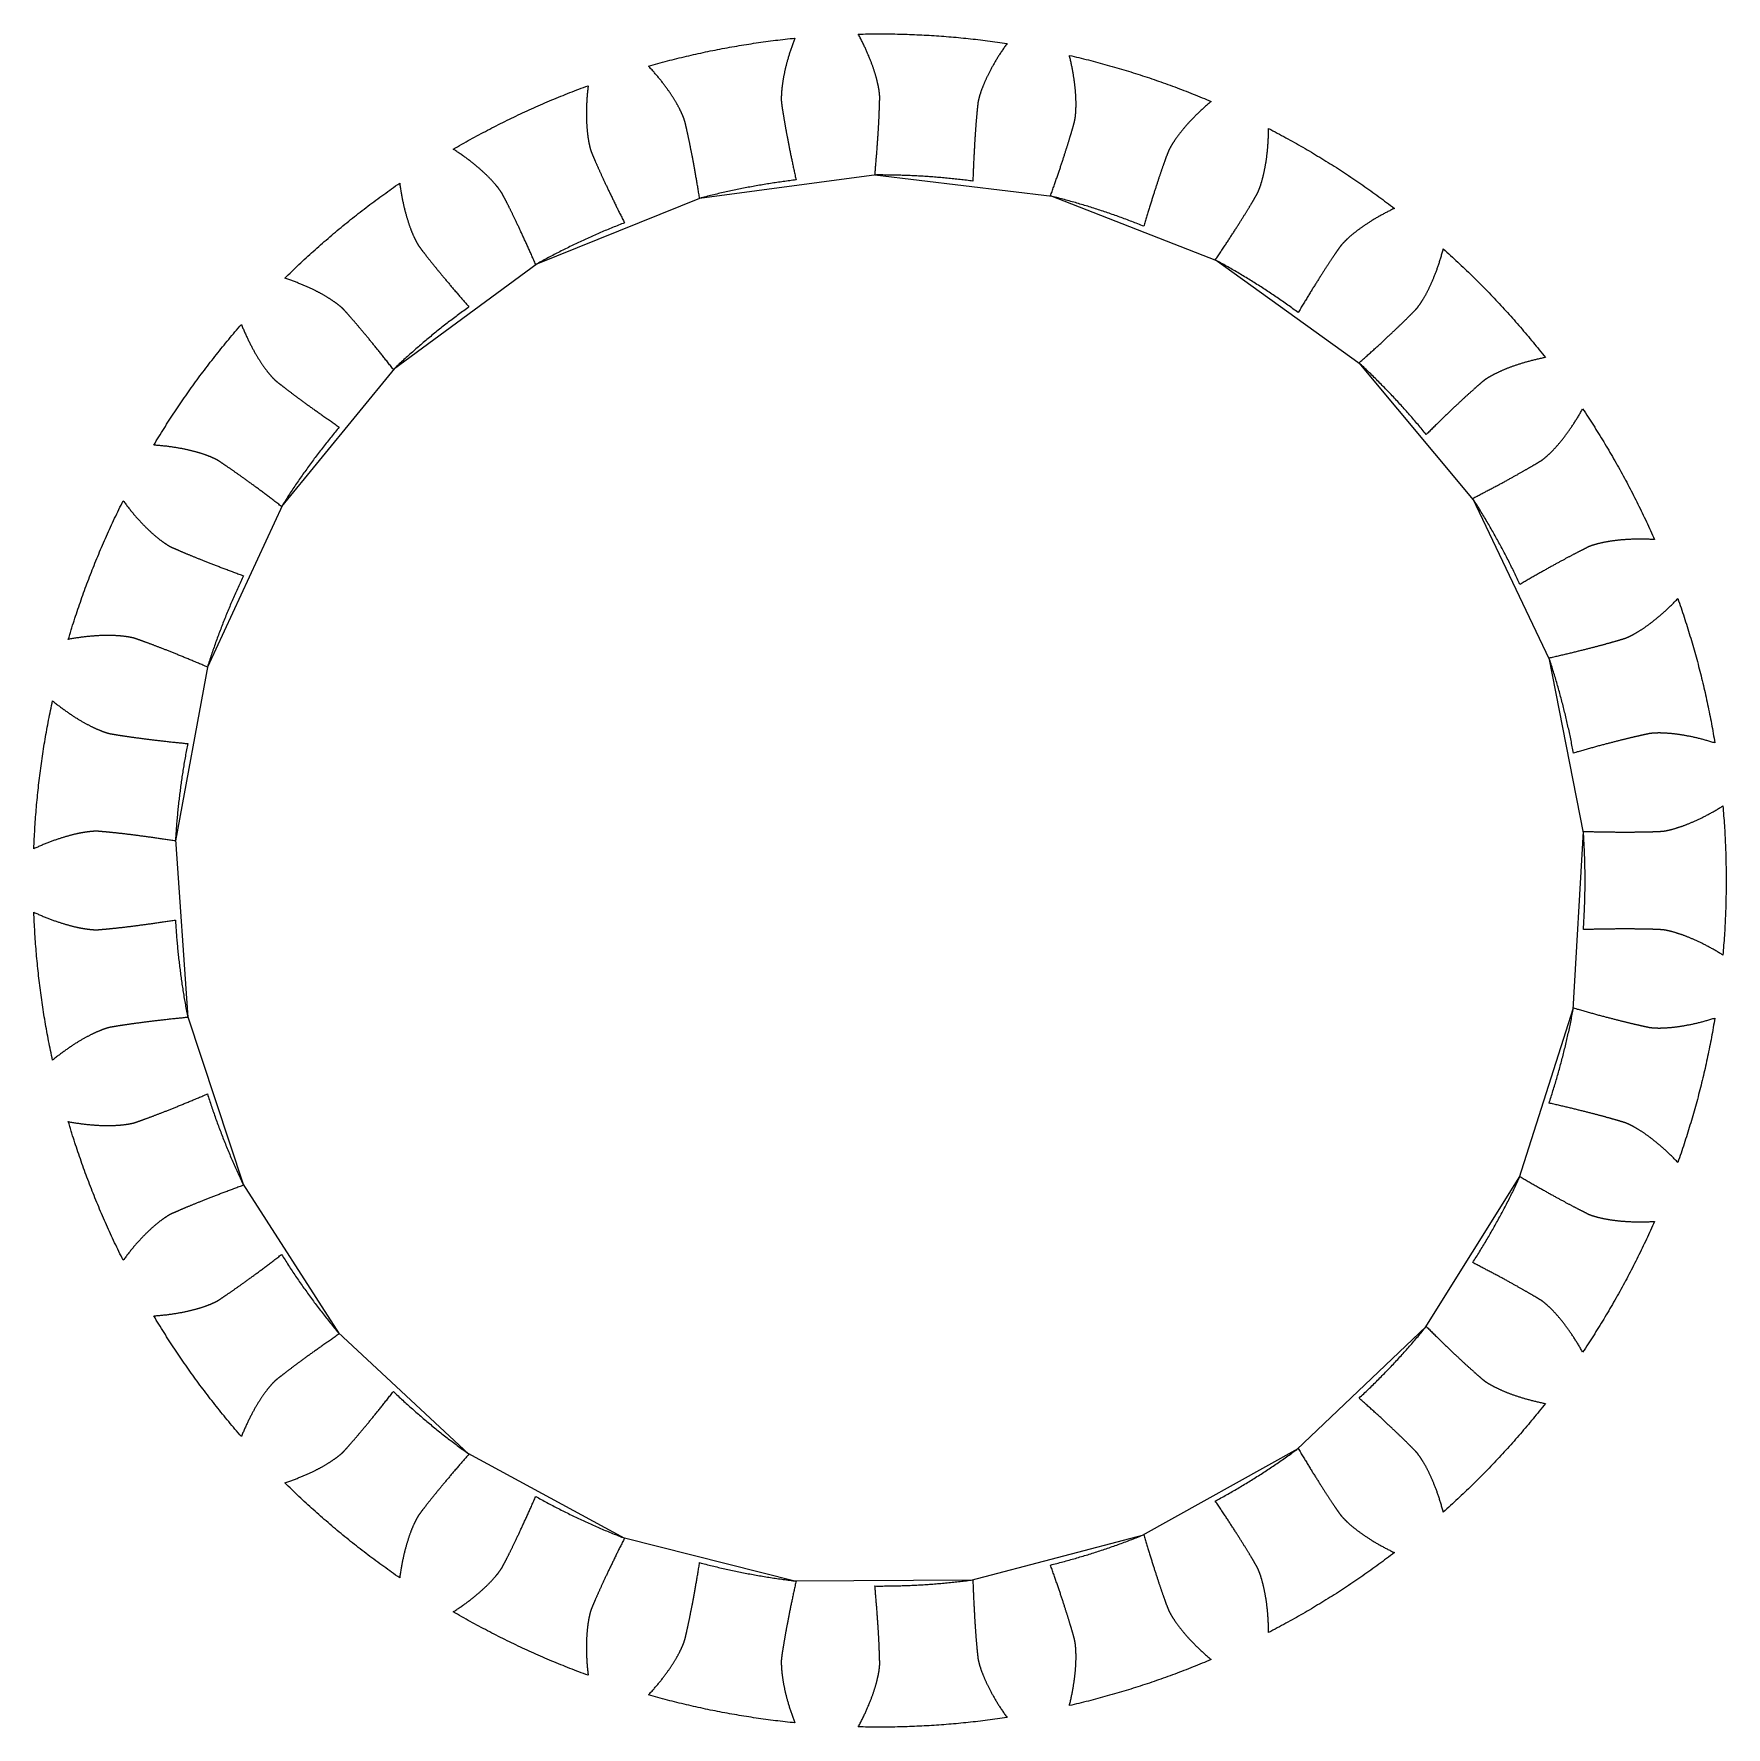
# Model space of a CAD drawing. Extents: x -27 to 27, y -27 to 27.
import ezdxf

# ---------------------------------------------------------------- set-up
doc = ezdxf.new("R2010")
doc.units = 0

msp = doc.modelspace()

# ---------------------------------------------------------------- linework, layer by layer
at = {"layer": 'CYCL_GEAR'}
msp.add_lwpolyline([(22.445, 1.566), (22.485, 1.565), (22.524, 1.564), (22.563, 1.562), (22.602, 1.561), (22.64, 1.56), (22.678, 1.559), (22.716, 1.559), (22.753, 1.558), (22.79, 1.557), (22.827, 1.556), (22.864, 1.555), (22.9, 1.554), (22.936, 1.554), (22.972, 1.553), (23.007, 1.552), (23.042, 1.552), (23.077, 1.551), (23.111, 1.551), (23.145, 1.55), (23.179, 1.55), (23.212, 1.549), (23.246, 1.549), (23.278, 1.548), (23.311, 1.548), (23.343, 1.547), (23.375, 1.547), (23.407, 1.547), (23.438, 1.547), (23.469, 1.546), (23.5, 1.546), (23.53, 1.546), (23.56, 1.546), (23.59, 1.546), (23.62, 1.545), (23.649, 1.545), (23.678, 1.545), (23.706, 1.545), (23.734, 1.545), (23.762, 1.545), (23.79, 1.545), (23.817, 1.545), (23.844, 1.545), (23.871, 1.545), (23.897, 1.545), (23.923, 1.545), (23.949, 1.545), (23.974, 1.546), (23.999, 1.546), (24.024, 1.546), (24.048, 1.546), (24.072, 1.546), (24.096, 1.547), (24.119, 1.547), (24.142, 1.547), (24.165, 1.547), (24.188, 1.548), (24.21, 1.548), (24.232, 1.548), (24.253, 1.548), (24.274, 1.549), (24.295, 1.549), (24.316, 1.549), (24.336, 1.55), (24.356, 1.55), (24.376, 1.55), (24.395, 1.551), (24.414, 1.551), (24.432, 1.552), (24.451, 1.552), (24.469, 1.552), (24.486, 1.553), (24.503, 1.553), (24.52, 1.554), (24.537, 1.554), (24.553, 1.554), (24.569, 1.555), (24.585, 1.555), (24.6, 1.556), (24.615, 1.556), (24.63, 1.557), (24.645, 1.557), (24.659, 1.557), (24.672, 1.558), (24.686, 1.558), (24.699, 1.559), (24.711, 1.559), (24.724, 1.56), (24.736, 1.56), (24.748, 1.561), (24.759, 1.561), (24.77, 1.561), (24.781, 1.562), (24.791, 1.562), (24.801, 1.563), (24.811, 1.563), (24.821, 1.563), (24.83, 1.564), (24.839, 1.564), (24.847, 1.565), (24.855, 1.565), (24.863, 1.565), (24.87, 1.566), (24.877, 1.566), (24.884, 1.566), (24.891, 1.567), (24.897, 1.567), (24.903, 1.567), (24.908, 1.567), (24.913, 1.568), (24.918, 1.568), (24.923, 1.568), (24.927, 1.568), (24.931, 1.569), (24.934, 1.569), (24.937, 1.569), (24.94, 1.569), (24.942, 1.569), (24.945, 1.569), (24.946, 1.57), (24.948, 1.57), (24.949, 1.57), (24.95, 1.57), (24.95, 1.57), (24.951, 1.57), (24.951, 1.57), (24.951, 1.57), (24.951, 1.57), (24.952, 1.57), (24.953, 1.57), (24.954, 1.57), (24.956, 1.57), (24.958, 1.57), (24.96, 1.571), (24.962, 1.571), (24.965, 1.571), (24.968, 1.571), (24.971, 1.572), (24.974, 1.572), (24.978, 1.573), (24.982, 1.573), (24.986, 1.574), (24.991, 1.574), (24.996, 1.575), (25.001, 1.575), (25.006, 1.576), (25.012, 1.577), (25.018, 1.578), (25.024, 1.579), (25.03, 1.58), (25.037, 1.581), (25.044, 1.582), (25.051, 1.583), (25.059, 1.585), (25.066, 1.586), (25.075, 1.588), (25.083, 1.589), (25.091, 1.591), (25.1, 1.593), (25.109, 1.594), (25.119, 1.596), (25.128, 1.598), (25.138, 1.6), (25.149, 1.603), (25.159, 1.605), (25.17, 1.607), (25.181, 1.61), (25.192, 1.612), (25.203, 1.615), (25.215, 1.618), (25.227, 1.621), (25.239, 1.624), (25.252, 1.627), (25.264, 1.63), (25.277, 1.634), (25.291, 1.637), (25.304, 1.641), (25.318, 1.645), (25.332, 1.649), (25.346, 1.653), (25.361, 1.657), (25.375, 1.661), (25.39, 1.666), (25.406, 1.67), (25.421, 1.675), (25.437, 1.68), (25.453, 1.685), (25.469, 1.69), (25.485, 1.696), (25.502, 1.701), (25.519, 1.707), (25.536, 1.713), (25.554, 1.718), (25.571, 1.725), (25.589, 1.731), (25.607, 1.737), (25.626, 1.744), (25.644, 1.751), (25.663, 1.758), (25.682, 1.765), (25.701, 1.772), (25.721, 1.779), (25.74, 1.787), (25.76, 1.795), (25.78, 1.803), (25.801, 1.811), (25.821, 1.819), (25.842, 1.828), (25.863, 1.837), (25.884, 1.846), (25.906, 1.855), (25.928, 1.864), (25.949, 1.873), (25.972, 1.883), (25.994, 1.893), (26.016, 1.903), (26.039, 1.913), (26.062, 1.924), (26.085, 1.935), (26.108, 1.946), (26.132, 1.957), (26.156, 1.968), (26.18, 1.98), (26.204, 1.991), (26.228, 2.003), (26.253, 2.015), (26.277, 2.028), (26.302, 2.041), (26.327, 2.053), (26.353, 2.066), (26.378, 2.08), (26.404, 2.093), (26.429, 2.107), (26.455, 2.121), (26.482, 2.135), (26.508, 2.15), (26.535, 2.164), (26.561, 2.179), (26.588, 2.195), (26.615, 2.21), (26.643, 2.226), (26.67, 2.242), (26.698, 2.258), (26.725, 2.274), (26.753, 2.291), (26.781, 2.308), (26.809, 2.325), (26.838, 2.342), (26.866, 2.36), (26.895, 2.378), (26.902, 2.3), (26.908, 2.222), (26.915, 2.144), (26.921, 2.067), (26.927, 1.989), (26.932, 1.911), (26.938, 1.833), (26.943, 1.755), (26.948, 1.677), (26.953, 1.599), (26.957, 1.521), (26.961, 1.443), (26.965, 1.365), (26.969, 1.287), (26.973, 1.21), (26.976, 1.132), (26.979, 1.054), (26.982, 0.976), (26.985, 0.898), (26.988, 0.819), (26.99, 0.741), (26.992, 0.663), (26.994, 0.585), (26.995, 0.507), (26.997, 0.429), (26.998, 0.351), (26.999, 0.273), (26.999, 0.195), (27, 0.117), (27, 0.039), (27, -0.039), (27, -0.117), (26.999, -0.195), (26.999, -0.273), (26.998, -0.351), (26.997, -0.429), (26.995, -0.507), (26.994, -0.585), (26.992, -0.663), (26.99, -0.741), (26.988, -0.819), (26.985, -0.898), (26.982, -0.976), (26.979, -1.054), (26.976, -1.132), (26.973, -1.21), (26.969, -1.287), (26.965, -1.365), (26.961, -1.443), (26.957, -1.521), (26.953, -1.599), (26.948, -1.677), (26.943, -1.755), (26.938, -1.833), (26.932, -1.911), (26.927, -1.989), (26.921, -2.067), (26.915, -2.144), (26.908, -2.222), (26.902, -2.3), (26.895, -2.378), (26.866, -2.36), (26.838, -2.342), (26.809, -2.325), (26.781, -2.308), (26.753, -2.291), (26.725, -2.274), (26.698, -2.258), (26.67, -2.242), (26.643, -2.226), (26.615, -2.21), (26.588, -2.195), (26.561, -2.179), (26.535, -2.164), (26.508, -2.15), (26.482, -2.135), (26.455, -2.121), (26.429, -2.107), (26.404, -2.093), (26.378, -2.08), (26.353, -2.066), (26.327, -2.053), (26.302, -2.041), (26.277, -2.028), (26.253, -2.015), (26.228, -2.003), (26.204, -1.991), (26.18, -1.98), (26.156, -1.968), (26.132, -1.957), (26.108, -1.946), (26.085, -1.935), (26.062, -1.924), (26.039, -1.913), (26.016, -1.903), (25.994, -1.893), (25.972, -1.883), (25.949, -1.873), (25.928, -1.864), (25.906, -1.855), (25.884, -1.846), (25.863, -1.837), (25.842, -1.828), (25.821, -1.819), (25.801, -1.811), (25.78, -1.803), (25.76, -1.795), (25.74, -1.787), (25.721, -1.779), (25.701, -1.772), (25.682, -1.765), (25.663, -1.758), (25.644, -1.751), (25.626, -1.744), (25.607, -1.737), (25.589, -1.731), (25.571, -1.725), (25.554, -1.718), (25.536, -1.713), (25.519, -1.707), (25.502, -1.701), (25.485, -1.696), (25.469, -1.69), (25.453, -1.685), (25.437, -1.68), (25.421, -1.675), (25.406, -1.67), (25.39, -1.666), (25.375, -1.661), (25.361, -1.657), (25.346, -1.653), (25.332, -1.649), (25.318, -1.645), (25.304, -1.641), (25.291, -1.637), (25.277, -1.634), (25.264, -1.63), (25.252, -1.627), (25.239, -1.624), (25.227, -1.621), (25.215, -1.618), (25.203, -1.615), (25.192, -1.612), (25.181, -1.61), (25.17, -1.607), (25.159, -1.605), (25.149, -1.603), (25.138, -1.6), (25.128, -1.598), (25.119, -1.596), (25.109, -1.594), (25.1, -1.593), (25.091, -1.591), (25.083, -1.589), (25.075, -1.588), (25.066, -1.586), (25.059, -1.585), (25.051, -1.583), (25.044, -1.582), (25.037, -1.581), (25.03, -1.58), (25.024, -1.579), (25.018, -1.578), (25.012, -1.577), (25.006, -1.576), (25.001, -1.575), (24.996, -1.575), (24.991, -1.574), (24.986, -1.574), (24.982, -1.573), (24.978, -1.573), (24.974, -1.572), (24.971, -1.572), (24.968, -1.571), (24.965, -1.571), (24.962, -1.571), (24.96, -1.571), (24.958, -1.57), (24.956, -1.57), (24.954, -1.57), (24.953, -1.57), (24.952, -1.57), (24.951, -1.57), (24.951, -1.57), (24.951, -1.57), (24.951, -1.57), (24.95, -1.57), (24.95, -1.57), (24.949, -1.57), (24.948, -1.57), (24.946, -1.57), (24.945, -1.569), (24.942, -1.569), (24.94, -1.569), (24.937, -1.569), (24.934, -1.569), (24.931, -1.569), (24.927, -1.568), (24.923, -1.568), (24.918, -1.568), (24.913, -1.568), (24.908, -1.567), (24.903, -1.567), (24.897, -1.567), (24.891, -1.567), (24.884, -1.566), (24.877, -1.566), (24.87, -1.566), (24.863, -1.565), (24.855, -1.565), (24.847, -1.565), (24.839, -1.564), (24.83, -1.564), (24.821, -1.563), (24.811, -1.563), (24.801, -1.563), (24.791, -1.562), (24.781, -1.562), (24.77, -1.561), (24.759, -1.561), (24.748, -1.561), (24.736, -1.56), (24.724, -1.56), (24.711, -1.559), (24.699, -1.559), (24.686, -1.558), (24.672, -1.558), (24.659, -1.557), (24.645, -1.557), (24.63, -1.557), (24.615, -1.556), (24.6, -1.556), (24.585, -1.555), (24.569, -1.555), (24.553, -1.554), (24.537, -1.554), (24.52, -1.554), (24.503, -1.553), (24.486, -1.553), (24.469, -1.552), (24.451, -1.552), (24.432, -1.552), (24.414, -1.551), (24.395, -1.551), (24.376, -1.55), (24.356, -1.55), (24.336, -1.55), (24.316, -1.549), (24.295, -1.549), (24.274, -1.549), (24.253, -1.548), (24.232, -1.548), (24.21, -1.548), (24.188, -1.548), (24.165, -1.547), (24.142, -1.547), (24.119, -1.547), (24.096, -1.547), (24.072, -1.546), (24.048, -1.546), (24.024, -1.546), (23.999, -1.546), (23.974, -1.546), (23.949, -1.545), (23.923, -1.545), (23.897, -1.545), (23.871, -1.545), (23.844, -1.545), (23.817, -1.545), (23.79, -1.545), (23.762, -1.545), (23.734, -1.545), (23.706, -1.545), (23.678, -1.545), (23.649, -1.545), (23.62, -1.545), (23.59, -1.546), (23.56, -1.546), (23.53, -1.546), (23.5, -1.546), (23.469, -1.546), (23.438, -1.547), (23.407, -1.547), (23.375, -1.547), (23.343, -1.547), (23.311, -1.548), (23.278, -1.548), (23.246, -1.549), (23.212, -1.549), (23.179, -1.55), (23.145, -1.55), (23.111, -1.551), (23.077, -1.551), (23.042, -1.552), (23.007, -1.552), (22.972, -1.553), (22.936, -1.554), (22.9, -1.554), (22.864, -1.555), (22.827, -1.556), (22.79, -1.557), (22.753, -1.558), (22.716, -1.559), (22.678, -1.559), (22.64, -1.56), (22.602, -1.561), (22.563, -1.562), (22.524, -1.564), (22.485, -1.565), (22.445, -1.566), (22.449, -1.515), (22.452, -1.463), (22.456, -1.412), (22.459, -1.361), (22.462, -1.309), (22.465, -1.258), (22.468, -1.207), (22.47, -1.156), (22.473, -1.104), (22.475, -1.053), (22.478, -1.002), (22.48, -0.95), (22.482, -0.899), (22.484, -0.848), (22.486, -0.796), (22.488, -0.745), (22.489, -0.694), (22.491, -0.642), (22.492, -0.591), (22.494, -0.539), (22.495, -0.488), (22.496, -0.437), (22.497, -0.385), (22.498, -0.334), (22.498, -0.283), (22.499, -0.231), (22.499, -0.18), (22.5, -0.128), (22.5, -0.077), (22.5, -0.026), (22.5, 0.026), (22.5, 0.077), (22.5, 0.128), (22.499, 0.18), (22.499, 0.231), (22.498, 0.283), (22.498, 0.334), (22.497, 0.385), (22.496, 0.437), (22.495, 0.488), (22.494, 0.539), (22.492, 0.591), (22.491, 0.642), (22.489, 0.694), (22.488, 0.745), (22.486, 0.796), (22.484, 0.848), (22.482, 0.899), (22.48, 0.95), (22.478, 1.002), (22.475, 1.053), (22.473, 1.104), (22.47, 1.156), (22.468, 1.207), (22.465, 1.258), (22.462, 1.309), (22.459, 1.361), (22.456, 1.412), (22.452, 1.463), (22.449, 1.515), (21.351, 7.099), (21.389, 7.107), (21.428, 7.116), (21.466, 7.125), (21.503, 7.133), (21.541, 7.142), (21.578, 7.15), (21.615, 7.159), (21.651, 7.167), (21.687, 7.176), (21.723, 7.184), (21.759, 7.192), (21.794, 7.201), (21.829, 7.209), (21.864, 7.217), (21.898, 7.225), (21.932, 7.233), (21.966, 7.241), (21.999, 7.249), (22.032, 7.257), (22.065, 7.265), (22.098, 7.273), (22.13, 7.281), (22.162, 7.289), (22.194, 7.296), (22.225, 7.304), (22.256, 7.312), (22.287, 7.319), (22.317, 7.327), (22.347, 7.334), (22.377, 7.342), (22.407, 7.349), (22.436, 7.356), (22.465, 7.364), (22.493, 7.371), (22.521, 7.378), (22.549, 7.385), (22.577, 7.392), (22.604, 7.399), (22.631, 7.406), (22.658, 7.413), (22.684, 7.42), (22.711, 7.426), (22.736, 7.433), (22.762, 7.44), (22.787, 7.446), (22.812, 7.453), (22.836, 7.459), (22.861, 7.466), (22.884, 7.472), (22.908, 7.478), (22.931, 7.484), (22.954, 7.49), (22.977, 7.496), (22.999, 7.502), (23.021, 7.508), (23.043, 7.514), (23.064, 7.52), (23.085, 7.526), (23.106, 7.531), (23.127, 7.537), (23.147, 7.542), (23.167, 7.548), (23.186, 7.553), (23.205, 7.558), (23.224, 7.564), (23.243, 7.569), (23.261, 7.574), (23.279, 7.579), (23.296, 7.584), (23.314, 7.589), (23.331, 7.593), (23.347, 7.598), (23.364, 7.603), (23.38, 7.607), (23.395, 7.612), (23.411, 7.616), (23.426, 7.621), (23.441, 7.625), (23.455, 7.629), (23.469, 7.633), (23.483, 7.637), (23.497, 7.641), (23.51, 7.645), (23.523, 7.648), (23.535, 7.652), (23.547, 7.656), (23.559, 7.659), (23.571, 7.663), (23.582, 7.666), (23.593, 7.669), (23.604, 7.672), (23.614, 7.675), (23.624, 7.678), (23.634, 7.681), (23.643, 7.684), (23.652, 7.687), (23.661, 7.69), (23.669, 7.692), (23.677, 7.695), (23.685, 7.697), (23.693, 7.699), (23.7, 7.701), (23.706, 7.703), (23.713, 7.706), (23.719, 7.707), (23.725, 7.709), (23.731, 7.711), (23.736, 7.713), (23.741, 7.714), (23.745, 7.716), (23.75, 7.717), (23.754, 7.718), (23.757, 7.719), (23.761, 7.72), (23.764, 7.721), (23.766, 7.722), (23.769, 7.723), (23.771, 7.724), (23.772, 7.724), (23.774, 7.725), (23.775, 7.725), (23.776, 7.725), (23.776, 7.725), (23.776, 7.725), (23.776, 7.725), (23.777, 7.725), (23.777, 7.726), (23.778, 7.726), (23.779, 7.726), (23.78, 7.727), (23.781, 7.727), (23.783, 7.728), (23.785, 7.728), (23.787, 7.729), (23.79, 7.73), (23.792, 7.731), (23.795, 7.732), (23.799, 7.734), (23.802, 7.735), (23.806, 7.736), (23.81, 7.738), (23.814, 7.74), (23.819, 7.741), (23.823, 7.743), (23.828, 7.745), (23.834, 7.748), (23.839, 7.75), (23.845, 7.752), (23.851, 7.755), (23.857, 7.758), (23.864, 7.761), (23.87, 7.764), (23.877, 7.767), (23.885, 7.77), (23.892, 7.774), (23.9, 7.777), (23.908, 7.781), (23.916, 7.785), (23.924, 7.789), (23.933, 7.793), (23.941, 7.797), (23.951, 7.802), (23.96, 7.806), (23.969, 7.811), (23.979, 7.816), (23.989, 7.821), (23.999, 7.827), (24.01, 7.832), (24.02, 7.838), (24.031, 7.844), (24.042, 7.85), (24.054, 7.856), (24.065, 7.862), (24.077, 7.869), (24.089, 7.876), (24.101, 7.882), (24.113, 7.89), (24.126, 7.897), (24.139, 7.904), (24.152, 7.912), (24.165, 7.92), (24.178, 7.928), (24.192, 7.936), (24.206, 7.945), (24.22, 7.953), (24.234, 7.962), (24.248, 7.971), (24.263, 7.98), (24.278, 7.99), (24.293, 7.999), (24.308, 8.009), (24.323, 8.019), (24.339, 8.03), (24.355, 8.04), (24.371, 8.051), (24.387, 8.062), (24.403, 8.073), (24.42, 8.084), (24.436, 8.096), (24.453, 8.108), (24.47, 8.12), (24.487, 8.132), (24.505, 8.145), (24.522, 8.158), (24.54, 8.171), (24.558, 8.184), (24.576, 8.197), (24.594, 8.211), (24.612, 8.225), (24.631, 8.239), (24.649, 8.253), (24.668, 8.268), (24.687, 8.283), (24.706, 8.298), (24.726, 8.313), (24.745, 8.329), (24.765, 8.345), (24.784, 8.361), (24.804, 8.377), (24.824, 8.394), (24.845, 8.411), (24.865, 8.428), (24.885, 8.445), (24.906, 8.463), (24.927, 8.481), (24.947, 8.499), (24.968, 8.518), (24.989, 8.536), (25.011, 8.555), (25.032, 8.574), (25.054, 8.594), (25.075, 8.614), (25.097, 8.634), (25.119, 8.654), (25.141, 8.675), (25.163, 8.695), (25.185, 8.716), (25.207, 8.738), (25.23, 8.76), (25.252, 8.781), (25.275, 8.804), (25.297, 8.826), (25.32, 8.849), (25.343, 8.872), (25.366, 8.895), (25.389, 8.919), (25.412, 8.943), (25.435, 8.967), (25.459, 8.992), (25.485, 8.918), (25.51, 8.844), (25.536, 8.77), (25.561, 8.697), (25.586, 8.623), (25.611, 8.549), (25.636, 8.475), (25.66, 8.4), (25.684, 8.326), (25.708, 8.252), (25.732, 8.178), (25.755, 8.103), (25.779, 8.029), (25.802, 7.954), (25.825, 7.879), (25.847, 7.805), (25.87, 7.73), (25.892, 7.655), (25.914, 7.58), (25.936, 7.505), (25.957, 7.43), (25.979, 7.355), (26, 7.28), (26.021, 7.205), (26.042, 7.13), (26.062, 7.054), (26.082, 6.979), (26.103, 6.903), (26.122, 6.828), (26.142, 6.752), (26.161, 6.677), (26.181, 6.601), (26.2, 6.525), (26.218, 6.45), (26.237, 6.374), (26.255, 6.298), (26.273, 6.222), (26.291, 6.146), (26.309, 6.07), (26.326, 5.994), (26.343, 5.918), (26.36, 5.842), (26.377, 5.765), (26.394, 5.689), (26.41, 5.613), (26.426, 5.536), (26.442, 5.46), (26.458, 5.383), (26.473, 5.307), (26.489, 5.23), (26.504, 5.154), (26.518, 5.077), (26.533, 5), (26.547, 4.924), (26.561, 4.847), (26.575, 4.77), (26.589, 4.693), (26.602, 4.616), (26.616, 4.539), (26.629, 4.463), (26.641, 4.386), (26.609, 4.396), (26.577, 4.406), (26.545, 4.416), (26.514, 4.425), (26.482, 4.434), (26.451, 4.444), (26.42, 4.453), (26.389, 4.461), (26.359, 4.47), (26.329, 4.478), (26.299, 4.487), (26.269, 4.495), (26.239, 4.502), (26.21, 4.51), (26.181, 4.517), (26.152, 4.525), (26.123, 4.532), (26.095, 4.539), (26.066, 4.545), (26.039, 4.552), (26.011, 4.558), (25.983, 4.565), (25.956, 4.571), (25.929, 4.577), (25.902, 4.582), (25.876, 4.588), (25.849, 4.593), (25.823, 4.598), (25.798, 4.604), (25.772, 4.608), (25.747, 4.613), (25.722, 4.618), (25.697, 4.622), (25.672, 4.627), (25.648, 4.631), (25.624, 4.635), (25.6, 4.639), (25.577, 4.643), (25.553, 4.646), (25.53, 4.65), (25.507, 4.653), (25.485, 4.656), (25.463, 4.659), (25.441, 4.662), (25.419, 4.665), (25.397, 4.668), (25.376, 4.67), (25.355, 4.673), (25.334, 4.675), (25.314, 4.678), (25.294, 4.68), (25.274, 4.682), (25.254, 4.684), (25.235, 4.686), (25.216, 4.687), (25.197, 4.689), (25.178, 4.69), (25.16, 4.692), (25.142, 4.693), (25.124, 4.694), (25.106, 4.696), (25.089, 4.697), (25.072, 4.698), (25.055, 4.699), (25.039, 4.699), (25.023, 4.7), (25.007, 4.701), (24.991, 4.701), (24.976, 4.702), (24.961, 4.702), (24.946, 4.703), (24.932, 4.703), (24.917, 4.703), (24.903, 4.704), (24.89, 4.704), (24.876, 4.704), (24.863, 4.704), (24.85, 4.704), (24.837, 4.704), (24.825, 4.704), (24.813, 4.703), (24.801, 4.703), (24.79, 4.703), (24.779, 4.703), (24.768, 4.702), (24.757, 4.702), (24.747, 4.702), (24.736, 4.701), (24.727, 4.701), (24.717, 4.7), (24.708, 4.7), (24.699, 4.699), (24.69, 4.699), (24.682, 4.698), (24.673, 4.697), (24.666, 4.697), (24.658, 4.696), (24.651, 4.696), (24.644, 4.695), (24.637, 4.694), (24.63, 4.694), (24.624, 4.693), (24.618, 4.693), (24.612, 4.692), (24.607, 4.691), (24.602, 4.691), (24.597, 4.69), (24.593, 4.69), (24.588, 4.689), (24.584, 4.689), (24.581, 4.688), (24.577, 4.688), (24.574, 4.687), (24.571, 4.687), (24.568, 4.686), (24.566, 4.686), (24.564, 4.686), (24.562, 4.685), (24.561, 4.685), (24.559, 4.685), (24.558, 4.685), (24.558, 4.685), (24.557, 4.685), (24.557, 4.685), (24.557, 4.685), (24.557, 4.684), (24.557, 4.684), (24.556, 4.684), (24.555, 4.684), (24.553, 4.684), (24.551, 4.683), (24.549, 4.683), (24.547, 4.682), (24.544, 4.682), (24.541, 4.681), (24.537, 4.681), (24.534, 4.68), (24.53, 4.679), (24.525, 4.678), (24.52, 4.677), (24.515, 4.676), (24.51, 4.675), (24.504, 4.674), (24.498, 4.673), (24.492, 4.671), (24.485, 4.67), (24.478, 4.669), (24.471, 4.667), (24.463, 4.665), (24.455, 4.664), (24.447, 4.662), (24.439, 4.66), (24.43, 4.658), (24.42, 4.656), (24.411, 4.654), (24.401, 4.652), (24.391, 4.65), (24.38, 4.648), (24.369, 4.645), (24.358, 4.643), (24.347, 4.64), (24.335, 4.638), (24.323, 4.635), (24.31, 4.633), (24.298, 4.63), (24.285, 4.627), (24.271, 4.624), (24.258, 4.621), (24.244, 4.618), (24.229, 4.614), (24.215, 4.611), (24.2, 4.608), (24.184, 4.604), (24.169, 4.601), (24.153, 4.597), (24.136, 4.593), (24.12, 4.589), (24.103, 4.585), (24.086, 4.581), (24.068, 4.577), (24.051, 4.573), (24.032, 4.569), (24.014, 4.565), (23.995, 4.56), (23.976, 4.556), (23.957, 4.551), (23.937, 4.546), (23.917, 4.542), (23.897, 4.537), (23.876, 4.532), (23.855, 4.527), (23.834, 4.522), (23.813, 4.516), (23.791, 4.511), (23.769, 4.506), (23.746, 4.5), (23.723, 4.494), (23.7, 4.489), (23.677, 4.483), (23.653, 4.477), (23.629, 4.471), (23.605, 4.465), (23.58, 4.459), (23.556, 4.453), (23.53, 4.446), (23.505, 4.44), (23.479, 4.433), (23.453, 4.426), (23.427, 4.42), (23.4, 4.413), (23.373, 4.406), (23.346, 4.399), (23.318, 4.392), (23.29, 4.384), (23.262, 4.377), (23.233, 4.37), (23.205, 4.362), (23.175, 4.354), (23.146, 4.347), (23.116, 4.339), (23.086, 4.331), (23.056, 4.323), (23.026, 4.315), (22.995, 4.306), (22.964, 4.298), (22.932, 4.29), (22.9, 4.281), (22.868, 4.272), (22.836, 4.263), (22.803, 4.255), (22.771, 4.246), (22.737, 4.236), (22.704, 4.227), (22.67, 4.218), (22.636, 4.209), (22.602, 4.199), (22.567, 4.189), (22.532, 4.18), (22.497, 4.17), (22.462, 4.16), (22.426, 4.15), (22.39, 4.14), (22.353, 4.129), (22.317, 4.119), (22.28, 4.108), (22.243, 4.098), (22.205, 4.087), (22.168, 4.076), (22.13, 4.065), (22.12, 4.116), (22.111, 4.166), (22.101, 4.217), (22.092, 4.267), (22.082, 4.318), (22.072, 4.368), (22.062, 4.419), (22.052, 4.469), (22.041, 4.519), (22.031, 4.57), (22.021, 4.62), (22.01, 4.67), (21.999, 4.72), (21.988, 4.771), (21.977, 4.821), (21.966, 4.871), (21.955, 4.921), (21.944, 4.971), (21.933, 5.021), (21.921, 5.071), (21.909, 5.121), (21.898, 5.171), (21.886, 5.221), (21.874, 5.271), (21.862, 5.321), (21.849, 5.371), (21.837, 5.421), (21.825, 5.471), (21.812, 5.521), (21.799, 5.571), (21.787, 5.62), (21.774, 5.67), (21.761, 5.72), (21.748, 5.77), (21.734, 5.819), (21.721, 5.869), (21.708, 5.918), (21.694, 5.968), (21.68, 6.017), (21.667, 6.067), (21.653, 6.116), (21.639, 6.166), (21.625, 6.215), (21.61, 6.265), (21.596, 6.314), (21.581, 6.363), (21.567, 6.412), (21.552, 6.462), (21.537, 6.511), (21.522, 6.56), (21.507, 6.609), (21.492, 6.658), (21.477, 6.707), (21.462, 6.756), (21.446, 6.805), (21.431, 6.854), (21.415, 6.903), (21.399, 6.952), (21.383, 7.001), (21.367, 7.05), (18.915, 12.185), (18.95, 12.203), (18.985, 12.221), (19.019, 12.239), (19.054, 12.257), (19.088, 12.274), (19.122, 12.292), (19.155, 12.309), (19.188, 12.326), (19.221, 12.344), (19.254, 12.361), (19.286, 12.378), (19.319, 12.394), (19.35, 12.411), (19.382, 12.428), (19.413, 12.444), (19.444, 12.46), (19.475, 12.477), (19.505, 12.493), (19.535, 12.509), (19.565, 12.524), (19.595, 12.54), (19.624, 12.556), (19.653, 12.571), (19.682, 12.587), (19.71, 12.602), (19.739, 12.617), (19.766, 12.632), (19.794, 12.647), (19.821, 12.661), (19.848, 12.676), (19.875, 12.69), (19.901, 12.705), (19.928, 12.719), (19.954, 12.733), (19.979, 12.747), (20.004, 12.761), (20.029, 12.775), (20.054, 12.788), (20.079, 12.801), (20.103, 12.815), (20.127, 12.828), (20.15, 12.841), (20.174, 12.854), (20.197, 12.867), (20.219, 12.879), (20.242, 12.892), (20.264, 12.904), (20.286, 12.916), (20.307, 12.928), (20.329, 12.94), (20.35, 12.952), (20.37, 12.964), (20.391, 12.975), (20.411, 12.986), (20.431, 12.998), (20.45, 13.009), (20.47, 13.02), (20.489, 13.03), (20.507, 13.041), (20.526, 13.051), (20.544, 13.062), (20.562, 13.072), (20.579, 13.082), (20.597, 13.092), (20.614, 13.102), (20.63, 13.111), (20.647, 13.121), (20.663, 13.13), (20.679, 13.139), (20.694, 13.148), (20.709, 13.157), (20.724, 13.166), (20.739, 13.174), (20.753, 13.183), (20.767, 13.191), (20.781, 13.199), (20.795, 13.207), (20.808, 13.215), (20.821, 13.222), (20.834, 13.23), (20.846, 13.237), (20.858, 13.244), (20.87, 13.251), (20.881, 13.258), (20.893, 13.265), (20.904, 13.271), (20.914, 13.278), (20.925, 13.284), (20.935, 13.29), (20.945, 13.296), (20.954, 13.301), (20.963, 13.307), (20.972, 13.312), (20.981, 13.318), (20.989, 13.323), (20.997, 13.327), (21.005, 13.332), (21.013, 13.337), (21.02, 13.341), (21.027, 13.345), (21.033, 13.349), (21.04, 13.353), (21.046, 13.357), (21.052, 13.361), (21.057, 13.364), (21.062, 13.367), (21.067, 13.37), (21.072, 13.373), (21.076, 13.376), (21.081, 13.378), (21.084, 13.381), (21.088, 13.383), (21.091, 13.385), (21.094, 13.387), (21.097, 13.388), (21.099, 13.39), (21.101, 13.391), (21.103, 13.392), (21.105, 13.393), (21.106, 13.394), (21.107, 13.395), (21.108, 13.395), (21.108, 13.396), (21.108, 13.396), (21.108, 13.396), (21.108, 13.396), (21.109, 13.396), (21.109, 13.396), (21.11, 13.397), (21.111, 13.398), (21.112, 13.398), (21.114, 13.399), (21.116, 13.401), (21.118, 13.402), (21.12, 13.403), (21.122, 13.405), (21.125, 13.407), (21.128, 13.409), (21.131, 13.411), (21.134, 13.414), (21.138, 13.416), (21.141, 13.419), (21.145, 13.422), (21.149, 13.425), (21.154, 13.428), (21.158, 13.431), (21.163, 13.435), (21.168, 13.439), (21.173, 13.443), (21.178, 13.447), (21.184, 13.451), (21.19, 13.456), (21.196, 13.461), (21.202, 13.466), (21.208, 13.471), (21.215, 13.476), (21.221, 13.482), (21.228, 13.488), (21.235, 13.494), (21.243, 13.5), (21.25, 13.506), (21.258, 13.513), (21.266, 13.52), (21.274, 13.527), (21.282, 13.534), (21.29, 13.542), (21.299, 13.549), (21.308, 13.557), (21.317, 13.565), (21.326, 13.574), (21.335, 13.582), (21.344, 13.591), (21.354, 13.6), (21.364, 13.609), (21.374, 13.619), (21.384, 13.628), (21.394, 13.638), (21.404, 13.649), (21.415, 13.659), (21.425, 13.67), (21.436, 13.681), (21.447, 13.692), (21.458, 13.703), (21.47, 13.715), (21.481, 13.727), (21.493, 13.739), (21.504, 13.751), (21.516, 13.764), (21.528, 13.776), (21.54, 13.79), (21.553, 13.803), (21.565, 13.816), (21.577, 13.83), (21.59, 13.844), (21.603, 13.859), (21.616, 13.873), (21.629, 13.888), (21.642, 13.903), (21.655, 13.919), (21.668, 13.934), (21.682, 13.95), (21.695, 13.967), (21.709, 13.983), (21.723, 14), (21.737, 14.017), (21.751, 14.034), (21.765, 14.051), (21.779, 14.069), (21.794, 14.087), (21.808, 14.106), (21.822, 14.124), (21.837, 14.143), (21.852, 14.162), (21.867, 14.182), (21.881, 14.201), (21.896, 14.221), (21.911, 14.241), (21.927, 14.262), (21.942, 14.283), (21.957, 14.304), (21.972, 14.325), (21.988, 14.347), (22.003, 14.369), (22.019, 14.391), (22.034, 14.413), (22.05, 14.436), (22.066, 14.459), (22.082, 14.483), (22.097, 14.506), (22.113, 14.53), (22.129, 14.554), (22.145, 14.579), (22.161, 14.604), (22.177, 14.629), (22.194, 14.654), (22.21, 14.68), (22.226, 14.706), (22.242, 14.732), (22.258, 14.759), (22.275, 14.785), (22.291, 14.813), (22.308, 14.84), (22.324, 14.868), (22.34, 14.896), (22.357, 14.924), (22.373, 14.953), (22.39, 14.982), (22.406, 15.011), (22.423, 15.04), (22.466, 14.976), (22.509, 14.911), (22.552, 14.845), (22.595, 14.78), (22.638, 14.715), (22.68, 14.649), (22.723, 14.584), (22.765, 14.518), (22.807, 14.452), (22.848, 14.386), (22.89, 14.32), (22.931, 14.254), (22.972, 14.187), (23.013, 14.121), (23.054, 14.054), (23.094, 13.987), (23.135, 13.921), (23.175, 13.854), (23.215, 13.787), (23.255, 13.719), (23.294, 13.652), (23.334, 13.585), (23.373, 13.517), (23.412, 13.45), (23.45, 13.382), (23.489, 13.314), (23.527, 13.246), (23.566, 13.178), (23.604, 13.11), (23.641, 13.042), (23.679, 12.973), (23.716, 12.905), (23.754, 12.836), (23.791, 12.767), (23.827, 12.698), (23.864, 12.629), (23.901, 12.56), (23.937, 12.491), (23.973, 12.422), (24.009, 12.353), (24.044, 12.283), (24.08, 12.214), (24.115, 12.144), (24.15, 12.074), (24.185, 12.004), (24.219, 11.934), (24.254, 11.864), (24.288, 11.794), (24.322, 11.724), (24.356, 11.654), (24.389, 11.583), (24.423, 11.512), (24.456, 11.442), (24.489, 11.371), (24.522, 11.3), (24.554, 11.229), (24.586, 11.158), (24.619, 11.087), (24.651, 11.016), (24.682, 10.945), (24.714, 10.873), (24.68, 10.875), (24.647, 10.877), (24.613, 10.878), (24.58, 10.88), (24.548, 10.881), (24.515, 10.882), (24.483, 10.883), (24.451, 10.884), (24.419, 10.885), (24.388, 10.885), (24.357, 10.886), (24.326, 10.886), (24.295, 10.886), (24.265, 10.886), (24.235, 10.886), (24.205, 10.886), (24.175, 10.886), (24.146, 10.886), (24.117, 10.885), (24.088, 10.885), (24.06, 10.884), (24.032, 10.883), (24.004, 10.882), (23.976, 10.881), (23.949, 10.88), (23.922, 10.879), (23.895, 10.877), (23.868, 10.876), (23.842, 10.875), (23.816, 10.873), (23.791, 10.871), (23.765, 10.869), (23.74, 10.868), (23.715, 10.866), (23.691, 10.864), (23.666, 10.862), (23.642, 10.859), (23.618, 10.857), (23.595, 10.855), (23.572, 10.853), (23.549, 10.85), (23.526, 10.848), (23.504, 10.845), (23.482, 10.843), (23.46, 10.84), (23.439, 10.837), (23.417, 10.834), (23.396, 10.832), (23.376, 10.829), (23.355, 10.826), (23.335, 10.823), (23.315, 10.82), (23.296, 10.817), (23.277, 10.814), (23.258, 10.811), (23.239, 10.808), (23.221, 10.805), (23.203, 10.801), (23.185, 10.798), (23.167, 10.795), (23.15, 10.792), (23.133, 10.789), (23.116, 10.785), (23.1, 10.782), (23.084, 10.779), (23.068, 10.775), (23.052, 10.772), (23.037, 10.769), (23.022, 10.765), (23.007, 10.762), (22.993, 10.759), (22.979, 10.756), (22.965, 10.752), (22.951, 10.749), (22.938, 10.746), (22.925, 10.742), (22.912, 10.739), (22.9, 10.736), (22.887, 10.733), (22.875, 10.73), (22.864, 10.726), (22.853, 10.723), (22.841, 10.72), (22.831, 10.717), (22.82, 10.714), (22.81, 10.711), (22.8, 10.708), (22.79, 10.705), (22.781, 10.702), (22.772, 10.699), (22.763, 10.697), (22.754, 10.694), (22.746, 10.691), (22.738, 10.689), (22.73, 10.686), (22.723, 10.683), (22.715, 10.681), (22.708, 10.679), (22.702, 10.676), (22.695, 10.674), (22.689, 10.672), (22.683, 10.67), (22.678, 10.667), (22.672, 10.665), (22.667, 10.664), (22.662, 10.662), (22.658, 10.66), (22.654, 10.658), (22.65, 10.657), (22.646, 10.655), (22.642, 10.654), (22.639, 10.652), (22.636, 10.651), (22.634, 10.65), (22.631, 10.649), (22.629, 10.648), (22.627, 10.647), (22.625, 10.647), (22.624, 10.646), (22.623, 10.645), (22.622, 10.645), (22.621, 10.645), (22.621, 10.645), (22.621, 10.644), (22.621, 10.644), (22.621, 10.644), (22.62, 10.644), (22.619, 10.644), (22.618, 10.643), (22.617, 10.643), (22.615, 10.642), (22.613, 10.641), (22.611, 10.64), (22.608, 10.639), (22.606, 10.637), (22.602, 10.636), (22.599, 10.634), (22.595, 10.632), (22.591, 10.63), (22.587, 10.628), (22.582, 10.626), (22.577, 10.624), (22.572, 10.621), (22.567, 10.618), (22.561, 10.616), (22.555, 10.613), (22.548, 10.609), (22.542, 10.606), (22.535, 10.603), (22.527, 10.599), (22.52, 10.595), (22.512, 10.591), (22.504, 10.587), (22.495, 10.583), (22.486, 10.579), (22.477, 10.574), (22.468, 10.57), (22.458, 10.565), (22.449, 10.56), (22.438, 10.555), (22.428, 10.55), (22.417, 10.544), (22.406, 10.538), (22.395, 10.533), (22.383, 10.527), (22.371, 10.521), (22.359, 10.515), (22.346, 10.508), (22.334, 10.502), (22.32, 10.495), (22.307, 10.488), (22.293, 10.481), (22.279, 10.474), (22.265, 10.467), (22.251, 10.459), (22.236, 10.451), (22.221, 10.444), (22.205, 10.436), (22.19, 10.427), (22.174, 10.419), (22.158, 10.411), (22.141, 10.402), (22.124, 10.393), (22.107, 10.384), (22.09, 10.375), (22.072, 10.366), (22.055, 10.357), (22.036, 10.347), (22.018, 10.337), (21.999, 10.327), (21.98, 10.317), (21.961, 10.307), (21.941, 10.296), (21.922, 10.286), (21.901, 10.275), (21.881, 10.264), (21.86, 10.253), (21.84, 10.242), (21.818, 10.23), (21.797, 10.219), (21.775, 10.207), (21.753, 10.195), (21.731, 10.183), (21.708, 10.171), (21.685, 10.158), (21.662, 10.146), (21.639, 10.133), (21.615, 10.12), (21.591, 10.107), (21.567, 10.094), (21.543, 10.08), (21.518, 10.066), (21.493, 10.053), (21.468, 10.039), (21.443, 10.025), (21.417, 10.01), (21.391, 9.996), (21.364, 9.981), (21.338, 9.966), (21.311, 9.951), (21.284, 9.936), (21.257, 9.921), (21.229, 9.905), (21.201, 9.89), (21.173, 9.874), (21.145, 9.858), (21.116, 9.842), (21.087, 9.825), (21.058, 9.809), (21.029, 9.792), (20.999, 9.775), (20.969, 9.758), (20.939, 9.741), (20.909, 9.723), (20.878, 9.706), (20.847, 9.688), (20.816, 9.67), (20.785, 9.652), (20.753, 9.634), (20.721, 9.615), (20.689, 9.596), (20.657, 9.578), (20.624, 9.559), (20.591, 9.54), (20.558, 9.52), (20.525, 9.501), (20.491, 9.481), (20.458, 9.461), (20.423, 9.441), (20.402, 9.488), (20.38, 9.534), (20.358, 9.581), (20.336, 9.627), (20.314, 9.674), (20.292, 9.72), (20.27, 9.766), (20.248, 9.813), (20.225, 9.859), (20.203, 9.905), (20.18, 9.951), (20.157, 9.997), (20.134, 10.043), (20.111, 10.089), (20.088, 10.135), (20.065, 10.181), (20.042, 10.227), (20.018, 10.272), (19.995, 10.318), (19.971, 10.364), (19.947, 10.409), (19.924, 10.455), (19.9, 10.5), (19.876, 10.546), (19.851, 10.591), (19.827, 10.636), (19.803, 10.682), (19.778, 10.727), (19.754, 10.772), (19.729, 10.817), (19.705, 10.862), (19.68, 10.907), (19.655, 10.952), (19.63, 10.997), (19.604, 11.041), (19.579, 11.086), (19.554, 11.131), (19.528, 11.176), (19.503, 11.22), (19.477, 11.265), (19.451, 11.309), (19.425, 11.353), (19.4, 11.398), (19.373, 11.442), (19.347, 11.486), (19.321, 11.53), (19.295, 11.574), (19.268, 11.619), (19.242, 11.662), (19.215, 11.706), (19.188, 11.75), (19.161, 11.794), (19.134, 11.838), (19.107, 11.881), (19.08, 11.925), (19.053, 11.969), (19.025, 12.012), (18.998, 12.055), (18.97, 12.099), (18.943, 12.142), (15.29, 16.506), (15.32, 16.533), (15.349, 16.559), (15.378, 16.585), (15.407, 16.61), (15.436, 16.636), (15.464, 16.661), (15.492, 16.686), (15.52, 16.711), (15.548, 16.736), (15.575, 16.761), (15.602, 16.785), (15.629, 16.809), (15.656, 16.833), (15.682, 16.857), (15.709, 16.881), (15.735, 16.904), (15.76, 16.928), (15.786, 16.951), (15.811, 16.974), (15.836, 16.997), (15.861, 17.019), (15.885, 17.042), (15.909, 17.064), (15.933, 17.086), (15.957, 17.108), (15.981, 17.129), (16.004, 17.151), (16.027, 17.172), (16.05, 17.193), (16.072, 17.214), (16.095, 17.234), (16.117, 17.255), (16.138, 17.275), (16.16, 17.295), (16.181, 17.315), (16.202, 17.335), (16.223, 17.354), (16.244, 17.374), (16.264, 17.393), (16.284, 17.412), (16.304, 17.43), (16.324, 17.449), (16.343, 17.467), (16.362, 17.485), (16.381, 17.503), (16.4, 17.521), (16.418, 17.538), (16.436, 17.555), (16.454, 17.572), (16.472, 17.589), (16.489, 17.606), (16.506, 17.622), (16.523, 17.638), (16.54, 17.654), (16.557, 17.67), (16.573, 17.686), (16.589, 17.701), (16.604, 17.716), (16.62, 17.731), (16.635, 17.746), (16.65, 17.76), (16.665, 17.775), (16.679, 17.789), (16.694, 17.803), (16.708, 17.816), (16.721, 17.83), (16.735, 17.843), (16.748, 17.856), (16.761, 17.869), (16.774, 17.882), (16.787, 17.894), (16.799, 17.906), (16.811, 17.918), (16.823, 17.93), (16.835, 17.941), (16.846, 17.952), (16.857, 17.963), (16.868, 17.974), (16.879, 17.985), (16.889, 17.995), (16.899, 18.005), (16.909, 18.015), (16.919, 18.025), (16.928, 18.035), (16.938, 18.044), (16.947, 18.053), (16.955, 18.062), (16.964, 18.07), (16.972, 18.079), (16.98, 18.087), (16.988, 18.095), (16.995, 18.102), (17.003, 18.11), (17.01, 18.117), (17.017, 18.124), (17.023, 18.131), (17.03, 18.137), (17.036, 18.143), (17.042, 18.149), (17.047, 18.155), (17.053, 18.161), (17.058, 18.166), (17.063, 18.171), (17.068, 18.176), (17.072, 18.181), (17.076, 18.185), (17.08, 18.189), (17.084, 18.193), (17.088, 18.197), (17.091, 18.201), (17.094, 18.204), (17.097, 18.207), (17.1, 18.21), (17.102, 18.212), (17.104, 18.214), (17.106, 18.216), (17.108, 18.218), (17.11, 18.22), (17.111, 18.221), (17.112, 18.222), (17.113, 18.223), (17.113, 18.224), (17.114, 18.224), (17.114, 18.224), (17.114, 18.224), (17.114, 18.224), (17.114, 18.225), (17.115, 18.225), (17.115, 18.226), (17.116, 18.227), (17.117, 18.228), (17.118, 18.229), (17.12, 18.231), (17.121, 18.233), (17.123, 18.235), (17.125, 18.237), (17.127, 18.239), (17.129, 18.242), (17.132, 18.245), (17.134, 18.248), (17.137, 18.251), (17.14, 18.255), (17.143, 18.259), (17.146, 18.263), (17.15, 18.267), (17.153, 18.271), (17.157, 18.276), (17.161, 18.281), (17.165, 18.286), (17.169, 18.291), (17.173, 18.297), (17.178, 18.303), (17.182, 18.309), (17.187, 18.315), (17.192, 18.322), (17.197, 18.329), (17.202, 18.336), (17.207, 18.343), (17.213, 18.351), (17.218, 18.359), (17.224, 18.367), (17.23, 18.375), (17.235, 18.384), (17.241, 18.392), (17.248, 18.401), (17.254, 18.411), (17.26, 18.42), (17.267, 18.43), (17.273, 18.44), (17.28, 18.451), (17.287, 18.461), (17.294, 18.472), (17.301, 18.483), (17.308, 18.495), (17.315, 18.506), (17.323, 18.518), (17.33, 18.53), (17.337, 18.543), (17.345, 18.556), (17.353, 18.568), (17.361, 18.582), (17.368, 18.595), (17.376, 18.609), (17.384, 18.623), (17.393, 18.637), (17.401, 18.652), (17.409, 18.667), (17.417, 18.682), (17.426, 18.697), (17.434, 18.713), (17.443, 18.729), (17.451, 18.745), (17.46, 18.762), (17.469, 18.779), (17.478, 18.796), (17.486, 18.813), (17.495, 18.831), (17.504, 18.849), (17.513, 18.867), (17.522, 18.885), (17.531, 18.904), (17.541, 18.923), (17.55, 18.942), (17.559, 18.962), (17.568, 18.982), (17.578, 19.002), (17.587, 19.023), (17.596, 19.043), (17.606, 19.064), (17.615, 19.086), (17.624, 19.107), (17.634, 19.129), (17.643, 19.151), (17.653, 19.174), (17.662, 19.197), (17.672, 19.22), (17.681, 19.243), (17.691, 19.267), (17.7, 19.291), (17.71, 19.315), (17.719, 19.339), (17.729, 19.364), (17.739, 19.389), (17.748, 19.415), (17.758, 19.44), (17.767, 19.466), (17.777, 19.493), (17.786, 19.519), (17.796, 19.546), (17.805, 19.573), (17.814, 19.6), (17.824, 19.628), (17.833, 19.656), (17.843, 19.685), (17.852, 19.713), (17.861, 19.742), (17.87, 19.771), (17.88, 19.801), (17.889, 19.83), (17.898, 19.86), (17.907, 19.891), (17.916, 19.921), (17.925, 19.952), (17.934, 19.984), (17.943, 20.015), (17.952, 20.047), (17.961, 20.079), (17.969, 20.112), (17.978, 20.144), (18.036, 20.092), (18.094, 20.04), (18.152, 19.988), (18.21, 19.935), (18.267, 19.882), (18.325, 19.829), (18.382, 19.776), (18.439, 19.723), (18.496, 19.67), (18.553, 19.616), (18.609, 19.562), (18.666, 19.509), (18.722, 19.454), (18.778, 19.4), (18.834, 19.346), (18.89, 19.291), (18.946, 19.237), (19.002, 19.182), (19.057, 19.127), (19.112, 19.072), (19.167, 19.016), (19.222, 18.961), (19.277, 18.905), (19.331, 18.849), (19.386, 18.793), (19.44, 18.737), (19.494, 18.681), (19.548, 18.625), (19.602, 18.568), (19.655, 18.511), (19.709, 18.454), (19.762, 18.397), (19.815, 18.34), (19.868, 18.283), (19.921, 18.225), (19.974, 18.167), (20.026, 18.11), (20.078, 18.052), (20.13, 17.994), (20.182, 17.935), (20.234, 17.877), (20.286, 17.818), (20.337, 17.76), (20.388, 17.701), (20.439, 17.642), (20.49, 17.583), (20.541, 17.523), (20.592, 17.464), (20.642, 17.404), (20.692, 17.344), (20.742, 17.284), (20.792, 17.224), (20.842, 17.164), (20.892, 17.104), (20.941, 17.043), (20.99, 16.983), (21.039, 16.922), (21.088, 16.861), (21.137, 16.8), (21.185, 16.739), (21.233, 16.678), (21.2, 16.671), (21.167, 16.664), (21.135, 16.658), (21.102, 16.651), (21.07, 16.644), (21.039, 16.637), (21.007, 16.63), (20.976, 16.623), (20.945, 16.616), (20.915, 16.608), (20.884, 16.601), (20.854, 16.594), (20.825, 16.586), (20.795, 16.579), (20.766, 16.571), (20.737, 16.564), (20.709, 16.556), (20.68, 16.549), (20.652, 16.541), (20.625, 16.533), (20.597, 16.525), (20.57, 16.518), (20.543, 16.51), (20.517, 16.502), (20.491, 16.494), (20.465, 16.486), (20.439, 16.478), (20.414, 16.47), (20.389, 16.462), (20.364, 16.454), (20.34, 16.446), (20.315, 16.438), (20.291, 16.43), (20.268, 16.422), (20.245, 16.414), (20.222, 16.406), (20.199, 16.398), (20.176, 16.39), (20.154, 16.382), (20.132, 16.374), (20.111, 16.366), (20.089, 16.358), (20.068, 16.35), (20.048, 16.342), (20.027, 16.334), (20.007, 16.326), (19.987, 16.318), (19.968, 16.31), (19.948, 16.302), (19.929, 16.294), (19.911, 16.286), (19.892, 16.278), (19.874, 16.271), (19.856, 16.263), (19.839, 16.255), (19.821, 16.248), (19.804, 16.24), (19.787, 16.232), (19.771, 16.225), (19.755, 16.217), (19.739, 16.21), (19.723, 16.203), (19.708, 16.195), (19.693, 16.188), (19.678, 16.181), (19.663, 16.174), (19.649, 16.167), (19.635, 16.16), (19.621, 16.153), (19.608, 16.146), (19.595, 16.139), (19.582, 16.132), (19.569, 16.126), (19.557, 16.119), (19.545, 16.113), (19.533, 16.106), (19.522, 16.1), (19.51, 16.094), (19.499, 16.087), (19.488, 16.081), (19.478, 16.075), (19.468, 16.07), (19.458, 16.064), (19.448, 16.058), (19.439, 16.053), (19.43, 16.047), (19.421, 16.042), (19.412, 16.036), (19.404, 16.031), (19.395, 16.026), (19.387, 16.021), (19.38, 16.017), (19.372, 16.012), (19.365, 16.007), (19.358, 16.003), (19.352, 15.999), (19.345, 15.994), (19.339, 15.99), (19.333, 15.986), (19.328, 15.983), (19.322, 15.979), (19.317, 15.975), (19.312, 15.972), (19.308, 15.969), (19.303, 15.966), (19.299, 15.963), (19.295, 15.96), (19.291, 15.957), (19.288, 15.955), (19.285, 15.952), (19.282, 15.95), (19.279, 15.948), (19.276, 15.946), (19.274, 15.944), (19.272, 15.943), (19.27, 15.941), (19.268, 15.94), (19.267, 15.939), (19.266, 15.938), (19.265, 15.937), (19.264, 15.936), (19.263, 15.936), (19.263, 15.936), (19.263, 15.936), (19.263, 15.936), (19.263, 15.935), (19.262, 15.935), (19.262, 15.935), (19.261, 15.934), (19.26, 15.933), (19.258, 15.932), (19.257, 15.93), (19.255, 15.929), (19.252, 15.927), (19.25, 15.925), (19.247, 15.923), (19.244, 15.92), (19.241, 15.918), (19.238, 15.915), (19.234, 15.912), (19.23, 15.908), (19.226, 15.905), (19.222, 15.901), (19.217, 15.897), (19.212, 15.893), (19.207, 15.888), (19.201, 15.884), (19.196, 15.879), (19.19, 15.874), (19.184, 15.868), (19.177, 15.863), (19.171, 15.857), (19.164, 15.851), (19.157, 15.845), (19.149, 15.839), (19.142, 15.832), (19.134, 15.825), (19.126, 15.818), (19.117, 15.811), (19.109, 15.803), (19.1, 15.796), (19.091, 15.788), (19.081, 15.78), (19.072, 15.771), (19.062, 15.763), (19.052, 15.754), (19.042, 15.745), (19.031, 15.735), (19.02, 15.726), (19.009, 15.716), (18.998, 15.706), (18.986, 15.696), (18.975, 15.685), (18.963, 15.675), (18.951, 15.664), (18.938, 15.653), (18.926, 15.642), (18.913, 15.63), (18.899, 15.618), (18.886, 15.606), (18.873, 15.594), (18.859, 15.582), (18.845, 15.569), (18.83, 15.556), (18.816, 15.543), (18.801, 15.529), (18.786, 15.516), (18.771, 15.502), (18.755, 15.488), (18.74, 15.474), (18.724, 15.459), (18.708, 15.445), (18.691, 15.43), (18.675, 15.414), (18.658, 15.399), (18.641, 15.383), (18.624, 15.367), (18.606, 15.351), (18.589, 15.335), (18.571, 15.318), (18.553, 15.302), (18.534, 15.285), (18.516, 15.267), (18.497, 15.25), (18.478, 15.232), (18.459, 15.214), (18.439, 15.196), (18.42, 15.178), (18.4, 15.159), (18.38, 15.14), (18.359, 15.121), (18.339, 15.102), (18.318, 15.082), (18.297, 15.062), (18.276, 15.042), (18.254, 15.022), (18.233, 15.001), (18.211, 14.981), (18.189, 14.96), (18.167, 14.939), (18.144, 14.917), (18.122, 14.895), (18.099, 14.874), (18.076, 14.851), (18.053, 14.829), (18.029, 14.807), (18.005, 14.784), (17.982, 14.761), (17.957, 14.737), (17.933, 14.714), (17.909, 14.69), (17.884, 14.666), (17.859, 14.642), (17.834, 14.618), (17.809, 14.593), (17.783, 14.568), (17.757, 14.543), (17.732, 14.518), (17.706, 14.492), (17.679, 14.466), (17.653, 14.44), (17.626, 14.414), (17.599, 14.387), (17.572, 14.361), (17.545, 14.334), (17.517, 14.307), (17.49, 14.279), (17.462, 14.251), (17.434, 14.224), (17.401, 14.263), (17.369, 14.303), (17.336, 14.343), (17.303, 14.382), (17.27, 14.422), (17.237, 14.461), (17.204, 14.5), (17.171, 14.54), (17.138, 14.579), (17.105, 14.618), (17.071, 14.657), (17.038, 14.696), (17.004, 14.735), (16.97, 14.774), (16.937, 14.812), (16.903, 14.851), (16.869, 14.889), (16.835, 14.928), (16.801, 14.966), (16.766, 15.005), (16.732, 15.043), (16.698, 15.081), (16.663, 15.119), (16.629, 15.157), (16.594, 15.195), (16.559, 15.233), (16.524, 15.271), (16.489, 15.308), (16.454, 15.346), (16.419, 15.384), (16.384, 15.421), (16.349, 15.458), (16.314, 15.496), (16.278, 15.533), (16.243, 15.57), (16.207, 15.607), (16.171, 15.644), (16.136, 15.681), (16.1, 15.718), (16.064, 15.754), (16.028, 15.791), (15.992, 15.828), (15.956, 15.864), (15.919, 15.901), (15.883, 15.937), (15.846, 15.973), (15.81, 16.009), (15.773, 16.045), (15.737, 16.081), (15.7, 16.117), (15.663, 16.153), (15.626, 16.189), (15.589, 16.224), (15.552, 16.26), (15.515, 16.295), (15.478, 16.331), (15.44, 16.366), (15.403, 16.401), (15.365, 16.436), (15.328, 16.471), (10.705, 19.79), (10.727, 19.823), (10.749, 19.856), (10.771, 19.888), (10.792, 19.92), (10.814, 19.952), (10.835, 19.983), (10.856, 20.015), (10.877, 20.046), (10.897, 20.077), (10.918, 20.107), (10.938, 20.138), (10.958, 20.168), (10.978, 20.198), (10.998, 20.228), (11.017, 20.257), (11.036, 20.286), (11.055, 20.315), (11.074, 20.344), (11.093, 20.373), (11.112, 20.401), (11.13, 20.429), (11.148, 20.457), (11.166, 20.484), (11.184, 20.512), (11.201, 20.539), (11.219, 20.565), (11.236, 20.592), (11.253, 20.618), (11.27, 20.644), (11.286, 20.67), (11.303, 20.696), (11.319, 20.721), (11.335, 20.746), (11.351, 20.771), (11.367, 20.795), (11.382, 20.82), (11.398, 20.844), (11.413, 20.867), (11.428, 20.891), (11.443, 20.914), (11.457, 20.937), (11.472, 20.96), (11.486, 20.983), (11.5, 21.005), (11.514, 21.027), (11.527, 21.049), (11.541, 21.07), (11.554, 21.091), (11.567, 21.112), (11.58, 21.133), (11.593, 21.153), (11.605, 21.174), (11.618, 21.193), (11.63, 21.213), (11.642, 21.232), (11.654, 21.252), (11.665, 21.27), (11.677, 21.289), (11.688, 21.307), (11.699, 21.325), (11.71, 21.343), (11.721, 21.361), (11.731, 21.378), (11.742, 21.395), (11.752, 21.412), (11.762, 21.428), (11.772, 21.444), (11.781, 21.46), (11.791, 21.476), (11.8, 21.491), (11.809, 21.506), (11.818, 21.521), (11.827, 21.536), (11.836, 21.55), (11.844, 21.564), (11.852, 21.578), (11.86, 21.591), (11.868, 21.604), (11.876, 21.617), (11.883, 21.63), (11.891, 21.642), (11.898, 21.654), (11.905, 21.666), (11.911, 21.678), (11.918, 21.689), (11.925, 21.7), (11.931, 21.711), (11.937, 21.721), (11.943, 21.731), (11.949, 21.741), (11.954, 21.751), (11.96, 21.76), (11.965, 21.769), (11.97, 21.778), (11.975, 21.786), (11.98, 21.794), (11.984, 21.802), (11.988, 21.81), (11.993, 21.817), (11.997, 21.824), (12.001, 21.831), (12.004, 21.838), (12.008, 21.844), (12.011, 21.85), (12.014, 21.855), (12.017, 21.861), (12.02, 21.866), (12.023, 21.87), (12.026, 21.875), (12.028, 21.879), (12.03, 21.883), (12.032, 21.887), (12.034, 21.89), (12.036, 21.893), (12.037, 21.896), (12.039, 21.898), (12.04, 21.9), (12.041, 21.902), (12.042, 21.904), (12.043, 21.905), (12.043, 21.906), (12.044, 21.907), (12.044, 21.908), (12.044, 21.908), (12.044, 21.908), (12.044, 21.908), (12.044, 21.908), (12.044, 21.909), (12.045, 21.91), (12.046, 21.911), (12.046, 21.912), (12.047, 21.914), (12.048, 21.916), (12.049, 21.918), (12.05, 21.92), (12.052, 21.923), (12.053, 21.926), (12.054, 21.929), (12.056, 21.932), (12.058, 21.936), (12.06, 21.94), (12.062, 21.944), (12.064, 21.948), (12.066, 21.953), (12.068, 21.958), (12.07, 21.963), (12.073, 21.969), (12.075, 21.974), (12.078, 21.98), (12.081, 21.987), (12.083, 21.993), (12.086, 22), (12.089, 22.007), (12.092, 22.014), (12.095, 22.022), (12.098, 22.03), (12.102, 22.038), (12.105, 22.046), (12.108, 22.055), (12.112, 22.064), (12.115, 22.073), (12.119, 22.083), (12.122, 22.092), (12.126, 22.102), (12.129, 22.113), (12.133, 22.123), (12.137, 22.134), (12.141, 22.145), (12.145, 22.157), (12.149, 22.168), (12.153, 22.18), (12.157, 22.193), (12.161, 22.205), (12.165, 22.218), (12.169, 22.231), (12.173, 22.244), (12.177, 22.258), (12.181, 22.272), (12.186, 22.286), (12.19, 22.301), (12.194, 22.315), (12.198, 22.33), (12.203, 22.346), (12.207, 22.361), (12.211, 22.377), (12.215, 22.393), (12.22, 22.41), (12.224, 22.427), (12.228, 22.444), (12.233, 22.461), (12.237, 22.479), (12.241, 22.496), (12.246, 22.515), (12.25, 22.533), (12.254, 22.552), (12.258, 22.571), (12.263, 22.59), (12.267, 22.61), (12.271, 22.63), (12.275, 22.65), (12.279, 22.67), (12.283, 22.691), (12.288, 22.712), (12.292, 22.733), (12.296, 22.755), (12.3, 22.777), (12.304, 22.799), (12.307, 22.821), (12.311, 22.844), (12.315, 22.867), (12.319, 22.89), (12.323, 22.914), (12.326, 22.938), (12.33, 22.962), (12.333, 22.986), (12.337, 23.011), (12.34, 23.036), (12.344, 23.061), (12.347, 23.087), (12.35, 23.112), (12.353, 23.138), (12.356, 23.165), (12.359, 23.192), (12.362, 23.218), (12.365, 23.246), (12.368, 23.273), (12.371, 23.301), (12.373, 23.329), (12.376, 23.357), (12.378, 23.386), (12.38, 23.415), (12.383, 23.444), (12.385, 23.474), (12.387, 23.503), (12.389, 23.533), (12.39, 23.564), (12.392, 23.594), (12.394, 23.625), (12.395, 23.656), (12.397, 23.688), (12.398, 23.719), (12.399, 23.751), (12.4, 23.783), (12.401, 23.816), (12.402, 23.849), (12.402, 23.882), (12.403, 23.915), (12.403, 23.949), (12.404, 23.982), (12.473, 23.946), (12.542, 23.91), (12.611, 23.874), (12.68, 23.837), (12.749, 23.801), (12.818, 23.764), (12.886, 23.726), (12.955, 23.689), (13.023, 23.652), (13.092, 23.614), (13.16, 23.576), (13.228, 23.538), (13.296, 23.499), (13.364, 23.461), (13.432, 23.422), (13.499, 23.383), (13.567, 23.344), (13.634, 23.305), (13.702, 23.265), (13.769, 23.225), (13.836, 23.186), (13.903, 23.145), (13.97, 23.105), (14.036, 23.065), (14.103, 23.024), (14.17, 22.983), (14.236, 22.942), (14.302, 22.901), (14.368, 22.859), (14.434, 22.818), (14.5, 22.776), (14.566, 22.734), (14.632, 22.692), (14.697, 22.649), (14.763, 22.607), (14.828, 22.564), (14.893, 22.521), (14.958, 22.478), (15.023, 22.434), (15.088, 22.391), (15.153, 22.347), (15.217, 22.303), (15.282, 22.259), (15.346, 22.215), (15.41, 22.171), (15.474, 22.126), (15.538, 22.081), (15.602, 22.036), (15.665, 21.991), (15.729, 21.945), (15.792, 21.9), (15.855, 21.854), (15.919, 21.808), (15.982, 21.762), (16.044, 21.716), (16.107, 21.669), (16.17, 21.623), (16.232, 21.576), (16.294, 21.529), (16.357, 21.482), (16.419, 21.434), (16.388, 21.42), (16.358, 21.405), (16.328, 21.39), (16.298, 21.376), (16.269, 21.361), (16.24, 21.346), (16.211, 21.332), (16.183, 21.317), (16.155, 21.302), (16.127, 21.288), (16.1, 21.273), (16.072, 21.259), (16.045, 21.244), (16.019, 21.23), (15.992, 21.215), (15.966, 21.201), (15.941, 21.186), (15.915, 21.172), (15.89, 21.157), (15.865, 21.143), (15.841, 21.129), (15.816, 21.114), (15.792, 21.1), (15.769, 21.086), (15.745, 21.072), (15.722, 21.058), (15.699, 21.043), (15.677, 21.029), (15.654, 21.015), (15.632, 21.002), (15.611, 20.988), (15.589, 20.974), (15.568, 20.96), (15.547, 20.947), (15.527, 20.933), (15.506, 20.919), (15.486, 20.906), (15.466, 20.893), (15.447, 20.879), (15.428, 20.866), (15.409, 20.853), (15.39, 20.84), (15.372, 20.827), (15.354, 20.814), (15.336, 20.801), (15.318, 20.788), (15.301, 20.776), (15.284, 20.763), (15.267, 20.751), (15.251, 20.738), (15.235, 20.726), (15.219, 20.714), (15.203, 20.702), (15.188, 20.69), (15.173, 20.678), (15.158, 20.666), (15.143, 20.655), (15.129, 20.643), (15.115, 20.632), (15.101, 20.621), (15.087, 20.609), (15.074, 20.598), (15.061, 20.588), (15.048, 20.577), (15.036, 20.566), (15.023, 20.556), (15.011, 20.545), (15, 20.535), (14.988, 20.525), (14.977, 20.515), (14.966, 20.505), (14.955, 20.495), (14.944, 20.486), (14.934, 20.476), (14.924, 20.467), (14.914, 20.458), (14.904, 20.449), (14.895, 20.44), (14.886, 20.431), (14.877, 20.423), (14.868, 20.414), (14.86, 20.406), (14.852, 20.398), (14.844, 20.39), (14.836, 20.382), (14.828, 20.375), (14.821, 20.367), (14.814, 20.36), (14.807, 20.353), (14.8, 20.346), (14.794, 20.34), (14.788, 20.333), (14.782, 20.327), (14.776, 20.32), (14.771, 20.314), (14.765, 20.309), (14.76, 20.303), (14.755, 20.298), (14.75, 20.292), (14.746, 20.287), (14.742, 20.282), (14.737, 20.278), (14.733, 20.273), (14.73, 20.269), (14.726, 20.265), (14.723, 20.261), (14.72, 20.257), (14.717, 20.253), (14.714, 20.25), (14.712, 20.247), (14.709, 20.244), (14.707, 20.241), (14.705, 20.239), (14.703, 20.237), (14.702, 20.234), (14.7, 20.233), (14.699, 20.231), (14.698, 20.229), (14.697, 20.228), (14.696, 20.227), (14.695, 20.226), (14.695, 20.226), (14.695, 20.226), (14.695, 20.225), (14.695, 20.225), (14.695, 20.225), (14.694, 20.225), (14.694, 20.224), (14.693, 20.223), (14.692, 20.222), (14.691, 20.221), (14.69, 20.219), (14.688, 20.217), (14.687, 20.214), (14.685, 20.212), (14.683, 20.209), (14.681, 20.206), (14.678, 20.203), (14.676, 20.199), (14.673, 20.195), (14.67, 20.191), (14.667, 20.186), (14.663, 20.182), (14.66, 20.177), (14.656, 20.171), (14.652, 20.166), (14.648, 20.16), (14.644, 20.154), (14.639, 20.147), (14.635, 20.141), (14.63, 20.134), (14.625, 20.127), (14.62, 20.119), (14.614, 20.111), (14.609, 20.103), (14.603, 20.095), (14.597, 20.086), (14.591, 20.078), (14.585, 20.068), (14.578, 20.059), (14.571, 20.049), (14.565, 20.039), (14.558, 20.029), (14.55, 20.019), (14.543, 20.008), (14.535, 19.997), (14.528, 19.985), (14.52, 19.974), (14.512, 19.962), (14.504, 19.95), (14.495, 19.937), (14.487, 19.925), (14.478, 19.912), (14.469, 19.898), (14.46, 19.885), (14.45, 19.871), (14.441, 19.857), (14.431, 19.842), (14.422, 19.828), (14.412, 19.813), (14.402, 19.798), (14.391, 19.782), (14.381, 19.766), (14.37, 19.75), (14.359, 19.734), (14.348, 19.717), (14.337, 19.7), (14.326, 19.683), (14.315, 19.666), (14.303, 19.648), (14.291, 19.63), (14.279, 19.612), (14.267, 19.593), (14.255, 19.574), (14.242, 19.555), (14.23, 19.536), (14.217, 19.516), (14.204, 19.496), (14.191, 19.476), (14.178, 19.455), (14.164, 19.435), (14.151, 19.414), (14.137, 19.392), (14.123, 19.371), (14.109, 19.349), (14.095, 19.327), (14.081, 19.304), (14.066, 19.281), (14.052, 19.258), (14.037, 19.235), (14.022, 19.212), (14.007, 19.188), (13.992, 19.164), (13.976, 19.139), (13.961, 19.115), (13.945, 19.09), (13.929, 19.064), (13.913, 19.039), (13.897, 19.013), (13.881, 18.987), (13.865, 18.961), (13.848, 18.934), (13.831, 18.907), (13.815, 18.88), (13.798, 18.853), (13.78, 18.825), (13.763, 18.797), (13.746, 18.769), (13.728, 18.74), (13.711, 18.712), (13.693, 18.682), (13.675, 18.653), (13.657, 18.623), (13.638, 18.594), (13.62, 18.563), (13.602, 18.533), (13.583, 18.502), (13.564, 18.471), (13.545, 18.44), (13.526, 18.408), (13.507, 18.377), (13.488, 18.345), (13.468, 18.312), (13.449, 18.28), (13.429, 18.247), (13.409, 18.213), (13.389, 18.18), (13.369, 18.146), (13.349, 18.112), (13.308, 18.143), (13.266, 18.173), (13.225, 18.203), (13.183, 18.233), (13.141, 18.264), (13.1, 18.294), (13.058, 18.323), (13.016, 18.353), (12.974, 18.383), (12.932, 18.412), (12.89, 18.442), (12.848, 18.471), (12.805, 18.501), (12.763, 18.53), (12.721, 18.559), (12.678, 18.588), (12.636, 18.617), (12.593, 18.646), (12.551, 18.674), (12.508, 18.703), (12.465, 18.731), (12.423, 18.76), (12.38, 18.788), (12.337, 18.816), (12.294, 18.844), (12.251, 18.872), (12.208, 18.9), (12.164, 18.928), (12.121, 18.956), (12.078, 18.984), (12.034, 19.011), (11.991, 19.039), (11.947, 19.066), (11.904, 19.093), (11.86, 19.12), (11.817, 19.147), (11.773, 19.174), (11.729, 19.201), (11.685, 19.228), (11.641, 19.254), (11.597, 19.281), (11.553, 19.307), (11.509, 19.334), (11.465, 19.36), (11.421, 19.386), (11.376, 19.412), (11.332, 19.438), (11.288, 19.464), (11.243, 19.49), (11.198, 19.515), (11.154, 19.541), (11.109, 19.566), (11.065, 19.591), (11.02, 19.617), (10.975, 19.642), (10.93, 19.667), (10.885, 19.692), (10.84, 19.717), (10.795, 19.741), (10.75, 19.766), (5.447, 21.831), (5.46, 21.868), (5.473, 21.905), (5.486, 21.942), (5.499, 21.978), (5.512, 22.014), (5.525, 22.05), (5.537, 22.086), (5.55, 22.121), (5.562, 22.156), (5.574, 22.191), (5.586, 22.225), (5.598, 22.26), (5.61, 22.294), (5.622, 22.327), (5.633, 22.361), (5.645, 22.394), (5.656, 22.426), (5.667, 22.459), (5.678, 22.491), (5.689, 22.523), (5.7, 22.555), (5.71, 22.586), (5.721, 22.618), (5.731, 22.648), (5.742, 22.679), (5.752, 22.709), (5.762, 22.739), (5.772, 22.769), (5.782, 22.798), (5.791, 22.827), (5.801, 22.856), (5.811, 22.885), (5.82, 22.913), (5.829, 22.941), (5.838, 22.969), (5.847, 22.996), (5.856, 23.023), (5.865, 23.05), (5.873, 23.077), (5.882, 23.103), (5.89, 23.129), (5.899, 23.154), (5.907, 23.18), (5.915, 23.205), (5.923, 23.23), (5.931, 23.254), (5.938, 23.278), (5.946, 23.302), (5.953, 23.326), (5.961, 23.349), (5.968, 23.372), (5.975, 23.394), (5.982, 23.417), (5.989, 23.439), (5.996, 23.461), (6.003, 23.482), (6.009, 23.503), (6.016, 23.524), (6.022, 23.545), (6.028, 23.565), (6.034, 23.585), (6.04, 23.605), (6.046, 23.624), (6.052, 23.643), (6.058, 23.662), (6.064, 23.68), (6.069, 23.698), (6.074, 23.716), (6.08, 23.733), (6.085, 23.751), (6.09, 23.768), (6.095, 23.784), (6.1, 23.8), (6.104, 23.816), (6.109, 23.832), (6.114, 23.847), (6.118, 23.862), (6.122, 23.877), (6.127, 23.892), (6.131, 23.906), (6.135, 23.92), (6.139, 23.933), (6.142, 23.946), (6.146, 23.959), (6.15, 23.972), (6.153, 23.984), (6.157, 23.996), (6.16, 24.007), (6.163, 24.019), (6.166, 24.03), (6.169, 24.04), (6.172, 24.051), (6.175, 24.061), (6.178, 24.07), (6.181, 24.08), (6.183, 24.089), (6.186, 24.098), (6.188, 24.106), (6.19, 24.114), (6.192, 24.122), (6.194, 24.13), (6.196, 24.137), (6.198, 24.144), (6.2, 24.15), (6.202, 24.157), (6.203, 24.162), (6.205, 24.168), (6.206, 24.173), (6.208, 24.178), (6.209, 24.183), (6.21, 24.187), (6.211, 24.191), (6.212, 24.195), (6.213, 24.198), (6.214, 24.201), (6.215, 24.204), (6.215, 24.207), (6.216, 24.209), (6.216, 24.211), (6.217, 24.212), (6.217, 24.213), (6.217, 24.214), (6.217, 24.214), (6.217, 24.215), (6.217, 24.215), (6.217, 24.215), (6.217, 24.215), (6.218, 24.216), (6.218, 24.217), (6.218, 24.218), (6.218, 24.22), (6.219, 24.221), (6.219, 24.223), (6.22, 24.226), (6.22, 24.228), (6.221, 24.231), (6.222, 24.234), (6.222, 24.238), (6.223, 24.241), (6.224, 24.245), (6.225, 24.25), (6.225, 24.254), (6.226, 24.259), (6.227, 24.264), (6.228, 24.269), (6.229, 24.275), (6.23, 24.281), (6.231, 24.287), (6.232, 24.293), (6.233, 24.3), (6.234, 24.307), (6.235, 24.314), (6.236, 24.322), (6.237, 24.33), (6.239, 24.338), (6.24, 24.346), (6.241, 24.355), (6.242, 24.364), (6.243, 24.373), (6.244, 24.383), (6.245, 24.392), (6.246, 24.403), (6.247, 24.413), (6.248, 24.424), (6.249, 24.434), (6.25, 24.446), (6.251, 24.457), (6.252, 24.469), (6.253, 24.481), (6.254, 24.493), (6.255, 24.506), (6.256, 24.519), (6.256, 24.532), (6.257, 24.545), (6.258, 24.559), (6.259, 24.573), (6.259, 24.587), (6.26, 24.602), (6.26, 24.616), (6.261, 24.631), (6.261, 24.647), (6.262, 24.662), (6.262, 24.678), (6.262, 24.695), (6.263, 24.711), (6.263, 24.728), (6.263, 24.745), (6.263, 24.762), (6.263, 24.78), (6.263, 24.797), (6.262, 24.816), (6.262, 24.834), (6.262, 24.853), (6.261, 24.872), (6.261, 24.891), (6.26, 24.91), (6.259, 24.93), (6.259, 24.95), (6.258, 24.97), (6.257, 24.991), (6.256, 25.012), (6.255, 25.033), (6.253, 25.054), (6.252, 25.076), (6.25, 25.098), (6.249, 25.12), (6.247, 25.142), (6.245, 25.165), (6.243, 25.188), (6.241, 25.211), (6.239, 25.235), (6.237, 25.258), (6.235, 25.282), (6.232, 25.307), (6.229, 25.331), (6.227, 25.356), (6.224, 25.381), (6.221, 25.406), (6.218, 25.432), (6.214, 25.458), (6.211, 25.484), (6.207, 25.51), (6.204, 25.537), (6.2, 25.563), (6.196, 25.59), (6.191, 25.618), (6.187, 25.645), (6.183, 25.673), (6.178, 25.701), (6.173, 25.73), (6.168, 25.758), (6.163, 25.787), (6.158, 25.816), (6.152, 25.845), (6.147, 25.875), (6.141, 25.905), (6.135, 25.935), (6.129, 25.965), (6.123, 25.996), (6.116, 26.026), (6.11, 26.057), (6.103, 26.089), (6.096, 26.12), (6.089, 26.152), (6.081, 26.184), (6.074, 26.216), (6.066, 26.248), (6.058, 26.281), (6.05, 26.314), (6.126, 26.296), (6.202, 26.278), (6.278, 26.26), (6.354, 26.242), (6.429, 26.223), (6.505, 26.205), (6.581, 26.186), (6.657, 26.167), (6.732, 26.147), (6.808, 26.128), (6.883, 26.108), (6.959, 26.088), (7.034, 26.068), (7.109, 26.047), (7.185, 26.027), (7.26, 26.006), (7.335, 25.985), (7.41, 25.963), (7.485, 25.942), (7.56, 25.92), (7.635, 25.898), (7.71, 25.876), (7.785, 25.853), (7.859, 25.831), (7.934, 25.808), (8.009, 25.785), (8.083, 25.762), (8.158, 25.738), (8.232, 25.714), (8.306, 25.691), (8.381, 25.666), (8.455, 25.642), (8.529, 25.618), (8.603, 25.593), (8.677, 25.568), (8.751, 25.543), (8.825, 25.517), (8.898, 25.492), (8.972, 25.466), (9.045, 25.44), (9.119, 25.413), (9.192, 25.387), (9.266, 25.36), (9.339, 25.333), (9.412, 25.306), (9.485, 25.279), (9.558, 25.251), (9.631, 25.224), (9.704, 25.196), (9.777, 25.168), (9.85, 25.139), (9.922, 25.111), (9.995, 25.082), (10.067, 25.053), (10.14, 25.024), (10.212, 24.994), (10.284, 24.965), (10.357, 24.935), (10.429, 24.905), (10.501, 24.874), (10.572, 24.844), (10.546, 24.822), (10.521, 24.801), (10.496, 24.779), (10.471, 24.757), (10.446, 24.736), (10.421, 24.714), (10.397, 24.693), (10.373, 24.672), (10.35, 24.651), (10.326, 24.63), (10.303, 24.609), (10.281, 24.588), (10.258, 24.567), (10.236, 24.546), (10.214, 24.526), (10.192, 24.505), (10.171, 24.485), (10.15, 24.464), (10.129, 24.444), (10.109, 24.424), (10.088, 24.404), (10.068, 24.384), (10.049, 24.364), (10.029, 24.345), (10.01, 24.325), (9.991, 24.306), (9.973, 24.287), (9.954, 24.267), (9.936, 24.248), (9.918, 24.229), (9.901, 24.211), (9.883, 24.192), (9.866, 24.173), (9.849, 24.155), (9.833, 24.137), (9.817, 24.118), (9.801, 24.1), (9.785, 24.083), (9.769, 24.065), (9.754, 24.047), (9.739, 24.03), (9.724, 24.012), (9.71, 23.995), (9.695, 23.978), (9.681, 23.961), (9.667, 23.945), (9.654, 23.928), (9.64, 23.912), (9.627, 23.896), (9.614, 23.88), (9.602, 23.864), (9.589, 23.848), (9.577, 23.832), (9.565, 23.817), (9.554, 23.802), (9.542, 23.787), (9.531, 23.772), (9.52, 23.757), (9.509, 23.743), (9.498, 23.728), (9.488, 23.714), (9.478, 23.7), (9.468, 23.686), (9.458, 23.673), (9.449, 23.659), (9.439, 23.646), (9.43, 23.633), (9.421, 23.62), (9.413, 23.607), (9.404, 23.595), (9.396, 23.583), (9.388, 23.57), (9.38, 23.559), (9.373, 23.547), (9.365, 23.535), (9.358, 23.524), (9.351, 23.513), (9.344, 23.502), (9.337, 23.491), (9.331, 23.481), (9.324, 23.471), (9.318, 23.461), (9.312, 23.451), (9.306, 23.441), (9.301, 23.432), (9.295, 23.422), (9.29, 23.413), (9.285, 23.405), (9.28, 23.396), (9.276, 23.388), (9.271, 23.38), (9.267, 23.372), (9.262, 23.364), (9.258, 23.357), (9.254, 23.349), (9.251, 23.343), (9.247, 23.336), (9.244, 23.329), (9.24, 23.323), (9.237, 23.317), (9.234, 23.311), (9.232, 23.306), (9.229, 23.3), (9.226, 23.295), (9.224, 23.29), (9.222, 23.286), (9.22, 23.281), (9.218, 23.277), (9.216, 23.273), (9.214, 23.269), (9.213, 23.266), (9.211, 23.263), (9.21, 23.26), (9.209, 23.257), (9.208, 23.255), (9.207, 23.253), (9.206, 23.251), (9.205, 23.249), (9.204, 23.248), (9.204, 23.247), (9.204, 23.246), (9.203, 23.245), (9.203, 23.245), (9.203, 23.244), (9.203, 23.244), (9.203, 23.244), (9.203, 23.244), (9.203, 23.243), (9.202, 23.242), (9.202, 23.241), (9.201, 23.239), (9.2, 23.237), (9.199, 23.234), (9.198, 23.232), (9.197, 23.229), (9.196, 23.226), (9.194, 23.222), (9.193, 23.218), (9.191, 23.214), (9.19, 23.209), (9.188, 23.205), (9.186, 23.2), (9.184, 23.194), (9.182, 23.188), (9.179, 23.182), (9.177, 23.176), (9.174, 23.169), (9.172, 23.162), (9.169, 23.155), (9.166, 23.147), (9.163, 23.139), (9.16, 23.131), (9.157, 23.123), (9.154, 23.114), (9.15, 23.105), (9.147, 23.095), (9.143, 23.085), (9.139, 23.075), (9.136, 23.065), (9.132, 23.054), (9.128, 23.043), (9.123, 23.032), (9.119, 23.02), (9.115, 23.008), (9.11, 22.996), (9.106, 22.983), (9.101, 22.97), (9.096, 22.957), (9.092, 22.944), (9.087, 22.93), (9.082, 22.916), (9.076, 22.901), (9.071, 22.886), (9.066, 22.871), (9.06, 22.856), (9.055, 22.84), (9.049, 22.824), (9.043, 22.808), (9.038, 22.791), (9.032, 22.774), (9.026, 22.757), (9.02, 22.739), (9.013, 22.722), (9.007, 22.703), (9.001, 22.685), (8.994, 22.666), (8.988, 22.647), (8.981, 22.628), (8.974, 22.608), (8.967, 22.588), (8.96, 22.567), (8.953, 22.547), (8.946, 22.526), (8.939, 22.504), (8.932, 22.483), (8.924, 22.461), (8.917, 22.439), (8.909, 22.416), (8.902, 22.393), (8.894, 22.37), (8.886, 22.347), (8.878, 22.323), (8.87, 22.299), (8.862, 22.274), (8.854, 22.25), (8.846, 22.225), (8.838, 22.199), (8.829, 22.174), (8.821, 22.148), (8.812, 22.122), (8.804, 22.095), (8.795, 22.068), (8.786, 22.041), (8.778, 22.014), (8.769, 21.986), (8.76, 21.958), (8.751, 21.93), (8.741, 21.901), (8.732, 21.872), (8.723, 21.843), (8.714, 21.813), (8.704, 21.783), (8.695, 21.753), (8.685, 21.723), (8.676, 21.692), (8.666, 21.661), (8.656, 21.629), (8.646, 21.598), (8.636, 21.566), (8.626, 21.533), (8.616, 21.501), (8.606, 21.468), (8.596, 21.435), (8.586, 21.401), (8.576, 21.367), (8.565, 21.333), (8.555, 21.299), (8.544, 21.264), (8.534, 21.229), (8.523, 21.194), (8.513, 21.158), (8.502, 21.122), (8.491, 21.086), (8.48, 21.05), (8.469, 21.013), (8.458, 20.976), (8.447, 20.939), (8.436, 20.901), (8.425, 20.863), (8.378, 20.882), (8.33, 20.901), (8.282, 20.92), (8.234, 20.939), (8.186, 20.958), (8.139, 20.977), (8.091, 20.995), (8.043, 21.013), (7.995, 21.032), (7.947, 21.05), (7.899, 21.068), (7.85, 21.086), (7.802, 21.104), (7.754, 21.122), (7.706, 21.139), (7.657, 21.157), (7.609, 21.174), (7.561, 21.192), (7.512, 21.209), (7.464, 21.226), (7.415, 21.243), (7.367, 21.26), (7.318, 21.277), (7.27, 21.293), (7.221, 21.31), (7.172, 21.326), (7.124, 21.343), (7.075, 21.359), (7.026, 21.375), (6.977, 21.391), (6.928, 21.407), (6.88, 21.422), (6.831, 21.438), (6.782, 21.454), (6.733, 21.469), (6.684, 21.484), (6.635, 21.5), (6.585, 21.515), (6.536, 21.53), (6.487, 21.545), (6.438, 21.559), (6.389, 21.574), (6.339, 21.588), (6.29, 21.603), (6.241, 21.617), (6.191, 21.631), (6.142, 21.645), (6.092, 21.659), (6.043, 21.673), (5.993, 21.687), (5.944, 21.701), (5.894, 21.714), (5.845, 21.728), (5.795, 21.741), (5.745, 21.754), (5.696, 21.767), (5.646, 21.78), (5.596, 21.793), (5.546, 21.806), (5.497, 21.818), (-0.153, 22.499), (-0.15, 22.539), (-0.146, 22.578), (-0.143, 22.617), (-0.139, 22.655), (-0.136, 22.693), (-0.132, 22.731), (-0.129, 22.769), (-0.126, 22.806), (-0.123, 22.843), (-0.12, 22.88), (-0.117, 22.916), (-0.113, 22.952), (-0.111, 22.988), (-0.108, 23.024), (-0.105, 23.059), (-0.102, 23.094), (-0.099, 23.128), (-0.096, 23.163), (-0.094, 23.197), (-0.091, 23.23), (-0.089, 23.264), (-0.086, 23.297), (-0.084, 23.33), (-0.081, 23.362), (-0.079, 23.394), (-0.076, 23.426), (-0.074, 23.458), (-0.072, 23.489), (-0.07, 23.52), (-0.067, 23.551), (-0.065, 23.581), (-0.063, 23.611), (-0.061, 23.641), (-0.059, 23.67), (-0.057, 23.699), (-0.055, 23.728), (-0.054, 23.756), (-0.052, 23.784), (-0.05, 23.812), (-0.048, 23.84), (-0.047, 23.867), (-0.045, 23.894), (-0.043, 23.92), (-0.042, 23.947), (-0.04, 23.973), (-0.039, 23.998), (-0.037, 24.024), (-0.036, 24.049), (-0.034, 24.073), (-0.033, 24.098), (-0.032, 24.122), (-0.03, 24.145), (-0.029, 24.169), (-0.028, 24.192), (-0.027, 24.215), (-0.026, 24.237), (-0.025, 24.259), (-0.024, 24.281), (-0.022, 24.303), (-0.021, 24.324), (-0.02, 24.345), (-0.02, 24.365), (-0.019, 24.385), (-0.018, 24.405), (-0.017, 24.425), (-0.016, 24.444), (-0.015, 24.463), (-0.014, 24.482), (-0.014, 24.5), (-0.013, 24.518), (-0.012, 24.535), (-0.012, 24.553), (-0.011, 24.57), (-0.01, 24.586), (-0.01, 24.603), (-0.009, 24.619), (-0.009, 24.634), (-0.008, 24.65), (-0.007, 24.665), (-0.007, 24.679), (-0.007, 24.694), (-0.006, 24.708), (-0.006, 24.721), (-0.005, 24.735), (-0.005, 24.748), (-0.005, 24.761), (-0.004, 24.773), (-0.004, 24.785), (-0.004, 24.797), (-0.003, 24.808), (-0.003, 24.819), (-0.003, 24.83), (-0.002, 24.841), (-0.002, 24.851), (-0.002, 24.86), (-0.002, 24.87), (-0.002, 24.879), (-0.001, 24.888), (-0.001, 24.896), (-0.001, 24.904), (-0.001, 24.912), (-0.001, 24.92), (-0.001, 24.927), (-0.001, 24.933), (-0.001, 24.94), (0, 24.946), (0, 24.952), (0, 24.957), (0, 24.963), (0, 24.967), (0, 24.972), (0, 24.976), (0, 24.98), (0, 24.983), (0, 24.986), (0, 24.989), (0, 24.992), (0, 24.994), (0, 24.996), (0, 24.997), (0, 24.998), (0, 24.999), (0, 25), (0, 25), (0, 25), (0, 25), (0, 25.001), (0, 25.001), (0, 25.002), (0, 25.004), (0, 25.005), (0, 25.007), (0, 25.009), (0, 25.011), (0, 25.014), (-0.001, 25.017), (-0.001, 25.02), (-0.001, 25.024), (-0.001, 25.027), (-0.001, 25.031), (-0.002, 25.036), (-0.002, 25.04), (-0.002, 25.045), (-0.003, 25.05), (-0.003, 25.056), (-0.003, 25.061), (-0.004, 25.067), (-0.005, 25.074), (-0.005, 25.08), (-0.006, 25.087), (-0.007, 25.094), (-0.007, 25.101), (-0.008, 25.109), (-0.009, 25.117), (-0.01, 25.125), (-0.011, 25.133), (-0.012, 25.142), (-0.013, 25.151), (-0.015, 25.16), (-0.016, 25.169), (-0.017, 25.179), (-0.019, 25.189), (-0.02, 25.2), (-0.022, 25.21), (-0.024, 25.221), (-0.026, 25.232), (-0.027, 25.243), (-0.029, 25.255), (-0.032, 25.267), (-0.034, 25.279), (-0.036, 25.291), (-0.038, 25.304), (-0.041, 25.317), (-0.043, 25.33), (-0.046, 25.344), (-0.049, 25.357), (-0.052, 25.371), (-0.055, 25.385), (-0.058, 25.4), (-0.061, 25.415), (-0.065, 25.43), (-0.068, 25.445), (-0.072, 25.46), (-0.076, 25.476), (-0.08, 25.492), (-0.084, 25.508), (-0.088, 25.525), (-0.092, 25.542), (-0.096, 25.559), (-0.101, 25.576), (-0.106, 25.593), (-0.111, 25.611), (-0.116, 25.629), (-0.121, 25.647), (-0.126, 25.666), (-0.131, 25.684), (-0.137, 25.703), (-0.143, 25.723), (-0.149, 25.742), (-0.155, 25.762), (-0.161, 25.782), (-0.167, 25.802), (-0.174, 25.822), (-0.181, 25.843), (-0.187, 25.864), (-0.194, 25.885), (-0.202, 25.906), (-0.209, 25.927), (-0.217, 25.949), (-0.224, 25.971), (-0.232, 25.993), (-0.24, 26.016), (-0.249, 26.038), (-0.257, 26.061), (-0.266, 26.084), (-0.275, 26.108), (-0.284, 26.131), (-0.293, 26.155), (-0.302, 26.179), (-0.312, 26.203), (-0.322, 26.228), (-0.332, 26.252), (-0.342, 26.277), (-0.352, 26.302), (-0.363, 26.327), (-0.374, 26.353), (-0.385, 26.378), (-0.396, 26.404), (-0.408, 26.43), (-0.419, 26.457), (-0.431, 26.483), (-0.443, 26.51), (-0.456, 26.536), (-0.468, 26.563), (-0.481, 26.591), (-0.494, 26.618), (-0.507, 26.646), (-0.521, 26.674), (-0.534, 26.702), (-0.548, 26.73), (-0.563, 26.758), (-0.577, 26.787), (-0.592, 26.815), (-0.606, 26.844), (-0.621, 26.873), (-0.637, 26.903), (-0.652, 26.932), (-0.668, 26.962), (-0.684, 26.991), (-0.606, 26.993), (-0.528, 26.995), (-0.45, 26.996), (-0.372, 26.997), (-0.294, 26.998), (-0.216, 26.999), (-0.138, 27), (-0.06, 27), (0.018, 27), (0.096, 27), (0.174, 26.999), (0.252, 26.999), (0.33, 26.998), (0.408, 26.997), (0.487, 26.996), (0.565, 26.994), (0.643, 26.992), (0.721, 26.99), (0.799, 26.988), (0.877, 26.986), (0.955, 26.983), (1.033, 26.98), (1.111, 26.977), (1.189, 26.974), (1.267, 26.97), (1.345, 26.966), (1.423, 26.962), (1.501, 26.958), (1.578, 26.954), (1.656, 26.949), (1.734, 26.944), (1.812, 26.939), (1.89, 26.934), (1.968, 26.928), (2.046, 26.922), (2.124, 26.916), (2.201, 26.91), (2.279, 26.904), (2.357, 26.897), (2.435, 26.89), (2.512, 26.883), (2.59, 26.875), (2.668, 26.868), (2.746, 26.86), (2.823, 26.852), (2.901, 26.844), (2.978, 26.835), (3.056, 26.827), (3.133, 26.818), (3.211, 26.808), (3.288, 26.799), (3.366, 26.789), (3.443, 26.78), (3.521, 26.769), (3.598, 26.759), (3.676, 26.749), (3.753, 26.738), (3.83, 26.727), (3.907, 26.716), (3.985, 26.704), (4.062, 26.693), (4.042, 26.665), (4.023, 26.638), (4.004, 26.611), (3.985, 26.583), (3.966, 26.557), (3.948, 26.53), (3.93, 26.503), (3.912, 26.477), (3.894, 26.45), (3.877, 26.424), (3.86, 26.398), (3.843, 26.372), (3.826, 26.346), (3.81, 26.321), (3.794, 26.295), (3.778, 26.27), (3.762, 26.245), (3.747, 26.22), (3.732, 26.195), (3.717, 26.171), (3.702, 26.146), (3.688, 26.122), (3.674, 26.098), (3.66, 26.074), (3.646, 26.05), (3.633, 26.027), (3.619, 26.004), (3.606, 25.98), (3.594, 25.958), (3.581, 25.935), (3.569, 25.912), (3.557, 25.89), (3.545, 25.868), (3.533, 25.845), (3.521, 25.824), (3.51, 25.802), (3.499, 25.781), (3.488, 25.759), (3.478, 25.738), (3.467, 25.717), (3.457, 25.697), (3.447, 25.676), (3.437, 25.656), (3.427, 25.636), (3.418, 25.616), (3.409, 25.597), (3.4, 25.577), (3.391, 25.558), (3.382, 25.539), (3.374, 25.52), (3.366, 25.502), (3.357, 25.484), (3.349, 25.465), (3.342, 25.448), (3.334, 25.43), (3.327, 25.412), (3.32, 25.395), (3.313, 25.378), (3.306, 25.362), (3.299, 25.345), (3.293, 25.329), (3.286, 25.313), (3.28, 25.297), (3.274, 25.281), (3.268, 25.266), (3.262, 25.251), (3.257, 25.236), (3.251, 25.221), (3.246, 25.207), (3.241, 25.192), (3.236, 25.178), (3.231, 25.165), (3.227, 25.151), (3.222, 25.138), (3.218, 25.125), (3.214, 25.112), (3.21, 25.1), (3.206, 25.087), (3.202, 25.075), (3.198, 25.064), (3.194, 25.052), (3.191, 25.041), (3.188, 25.03), (3.185, 25.019), (3.181, 25.009), (3.179, 24.998), (3.176, 24.988), (3.173, 24.978), (3.17, 24.969), (3.168, 24.96), (3.165, 24.951), (3.163, 24.942), (3.161, 24.934), (3.159, 24.925), (3.157, 24.917), (3.155, 24.91), (3.153, 24.902), (3.152, 24.895), (3.15, 24.888), (3.148, 24.882), (3.147, 24.875), (3.146, 24.869), (3.144, 24.863), (3.143, 24.858), (3.142, 24.852), (3.141, 24.847), (3.14, 24.843), (3.139, 24.838), (3.139, 24.834), (3.138, 24.83), (3.137, 24.826), (3.136, 24.823), (3.136, 24.82), (3.135, 24.817), (3.135, 24.814), (3.135, 24.812), (3.134, 24.81), (3.134, 24.808), (3.134, 24.806), (3.134, 24.805), (3.134, 24.804), (3.133, 24.803), (3.133, 24.803), (3.133, 24.803), (3.133, 24.803), (3.133, 24.803), (3.133, 24.802), (3.133, 24.801), (3.133, 24.8), (3.133, 24.799), (3.133, 24.797), (3.132, 24.795), (3.132, 24.792), (3.132, 24.789), (3.131, 24.786), (3.131, 24.783), (3.13, 24.779), (3.13, 24.775), (3.129, 24.77), (3.129, 24.766), (3.128, 24.761), (3.128, 24.755), (3.127, 24.749), (3.126, 24.743), (3.126, 24.737), (3.125, 24.73), (3.124, 24.723), (3.123, 24.716), (3.122, 24.708), (3.122, 24.7), (3.121, 24.691), (3.12, 24.683), (3.119, 24.674), (3.118, 24.664), (3.117, 24.654), (3.116, 24.644), (3.115, 24.634), (3.114, 24.623), (3.113, 24.612), (3.111, 24.601), (3.11, 24.589), (3.109, 24.577), (3.108, 24.565), (3.107, 24.552), (3.105, 24.539), (3.104, 24.526), (3.103, 24.512), (3.101, 24.498), (3.1, 24.484), (3.099, 24.469), (3.097, 24.454), (3.096, 24.439), (3.095, 24.423), (3.093, 24.407), (3.092, 24.391), (3.09, 24.375), (3.089, 24.358), (3.087, 24.34), (3.086, 24.323), (3.084, 24.305), (3.083, 24.287), (3.081, 24.268), (3.08, 24.249), (3.078, 24.23), (3.076, 24.211), (3.075, 24.191), (3.073, 24.171), (3.071, 24.15), (3.07, 24.129), (3.068, 24.108), (3.067, 24.087), (3.065, 24.065), (3.063, 24.043), (3.062, 24.02), (3.06, 23.998), (3.058, 23.975), (3.056, 23.951), (3.055, 23.928), (3.053, 23.904), (3.051, 23.879), (3.05, 23.855), (3.048, 23.83), (3.046, 23.804), (3.044, 23.779), (3.043, 23.753), (3.041, 23.726), (3.039, 23.7), (3.038, 23.673), (3.036, 23.646), (3.034, 23.618), (3.032, 23.59), (3.031, 23.562), (3.029, 23.534), (3.027, 23.505), (3.025, 23.476), (3.024, 23.447), (3.022, 23.417), (3.02, 23.387), (3.019, 23.356), (3.017, 23.326), (3.015, 23.295), (3.014, 23.264), (3.012, 23.232), (3.01, 23.2), (3.008, 23.168), (3.007, 23.135), (3.005, 23.102), (3.004, 23.069), (3.002, 23.036), (3, 23.002), (2.999, 22.968), (2.997, 22.934), (2.996, 22.899), (2.994, 22.864), (2.992, 22.829), (2.991, 22.793), (2.989, 22.757), (2.988, 22.721), (2.986, 22.685), (2.985, 22.648), (2.983, 22.611), (2.982, 22.573), (2.98, 22.535), (2.979, 22.497), (2.978, 22.459), (2.976, 22.42), (2.975, 22.382), (2.973, 22.342), (2.972, 22.303), (2.921, 22.31), (2.87, 22.316), (2.819, 22.323), (2.768, 22.329), (2.717, 22.335), (2.666, 22.341), (2.615, 22.347), (2.564, 22.353), (2.513, 22.359), (2.462, 22.365), (2.411, 22.37), (2.36, 22.376), (2.309, 22.381), (2.258, 22.386), (2.207, 22.392), (2.155, 22.397), (2.104, 22.401), (2.053, 22.406), (2.002, 22.411), (1.951, 22.415), (1.9, 22.42), (1.848, 22.424), (1.797, 22.428), (1.746, 22.432), (1.695, 22.436), (1.643, 22.44), (1.592, 22.444), (1.541, 22.447), (1.49, 22.451), (1.438, 22.454), (1.387, 22.457), (1.336, 22.46), (1.285, 22.463), (1.233, 22.466), (1.182, 22.469), (1.131, 22.472), (1.079, 22.474), (1.028, 22.477), (0.977, 22.479), (0.925, 22.481), (0.874, 22.483), (0.823, 22.485), (0.771, 22.487), (0.72, 22.488), (0.669, 22.49), (0.617, 22.492), (0.566, 22.493), (0.515, 22.494), (0.463, 22.495), (0.412, 22.496), (0.36, 22.497), (0.309, 22.498), (0.258, 22.499), (0.206, 22.499), (0.155, 22.499), (0.104, 22.5), (0.052, 22.5), (0.001, 22.5), (-0.051, 22.5), (-0.102, 22.5), (-5.744, 21.754), (-5.75, 21.794), (-5.756, 21.832), (-5.763, 21.871), (-5.769, 21.909), (-5.775, 21.947), (-5.781, 21.984), (-5.787, 22.021), (-5.794, 22.058), (-5.8, 22.095), (-5.806, 22.131), (-5.812, 22.167), (-5.818, 22.203), (-5.824, 22.239), (-5.83, 22.274), (-5.836, 22.308), (-5.842, 22.343), (-5.848, 22.377), (-5.854, 22.411), (-5.86, 22.445), (-5.865, 22.478), (-5.871, 22.511), (-5.877, 22.544), (-5.883, 22.576), (-5.888, 22.608), (-5.894, 22.64), (-5.9, 22.671), (-5.905, 22.702), (-5.911, 22.733), (-5.917, 22.764), (-5.922, 22.794), (-5.928, 22.824), (-5.933, 22.853), (-5.939, 22.883), (-5.944, 22.912), (-5.949, 22.94), (-5.955, 22.969), (-5.96, 22.997), (-5.965, 23.024), (-5.97, 23.052), (-5.975, 23.079), (-5.981, 23.106), (-5.986, 23.132), (-5.991, 23.158), (-5.996, 23.184), (-6.001, 23.21), (-6.006, 23.235), (-6.011, 23.26), (-6.015, 23.284), (-6.02, 23.308), (-6.025, 23.332), (-6.03, 23.356), (-6.034, 23.379), (-6.039, 23.402), (-6.043, 23.425), (-6.048, 23.447), (-6.052, 23.469), (-6.057, 23.491), (-6.061, 23.512), (-6.066, 23.534), (-6.07, 23.554), (-6.074, 23.575), (-6.078, 23.595), (-6.082, 23.615), (-6.086, 23.634), (-6.09, 23.653), (-6.094, 23.672), (-6.098, 23.691), (-6.102, 23.709), (-6.106, 23.727), (-6.11, 23.744), (-6.114, 23.762), (-6.117, 23.778), (-6.121, 23.795), (-6.124, 23.811), (-6.128, 23.827), (-6.131, 23.843), (-6.135, 23.858), (-6.138, 23.873), (-6.141, 23.888), (-6.144, 23.902), (-6.147, 23.916), (-6.15, 23.93), (-6.153, 23.943), (-6.156, 23.956), (-6.159, 23.969), (-6.162, 23.982), (-6.165, 23.994), (-6.168, 24.005), (-6.17, 24.017), (-6.173, 24.028), (-6.175, 24.039), (-6.178, 24.049), (-6.18, 24.06), (-6.182, 24.069), (-6.184, 24.079), (-6.187, 24.088), (-6.189, 24.097), (-6.191, 24.105), (-6.193, 24.114), (-6.195, 24.122), (-6.196, 24.129), (-6.198, 24.136), (-6.2, 24.143), (-6.201, 24.15), (-6.203, 24.156), (-6.204, 24.162), (-6.206, 24.168), (-6.207, 24.173), (-6.208, 24.178), (-6.209, 24.183), (-6.21, 24.187), (-6.211, 24.191), (-6.212, 24.195), (-6.213, 24.198), (-6.214, 24.201), (-6.215, 24.204), (-6.215, 24.207), (-6.216, 24.209), (-6.216, 24.211), (-6.217, 24.212), (-6.217, 24.213), (-6.217, 24.214), (-6.217, 24.214), (-6.217, 24.215), (-6.217, 24.215), (-6.217, 24.215), (-6.217, 24.215), (-6.218, 24.216), (-6.218, 24.217), (-6.218, 24.218), (-6.219, 24.219), (-6.219, 24.221), (-6.22, 24.223), (-6.22, 24.226), (-6.221, 24.228), (-6.222, 24.231), (-6.223, 24.234), (-6.224, 24.237), (-6.225, 24.241), (-6.226, 24.245), (-6.228, 24.249), (-6.229, 24.253), (-6.231, 24.258), (-6.232, 24.263), (-6.234, 24.268), (-6.236, 24.273), (-6.238, 24.279), (-6.24, 24.285), (-6.242, 24.291), (-6.244, 24.297), (-6.247, 24.304), (-6.249, 24.311), (-6.252, 24.318), (-6.255, 24.325), (-6.258, 24.333), (-6.261, 24.341), (-6.264, 24.349), (-6.268, 24.357), (-6.271, 24.366), (-6.275, 24.375), (-6.279, 24.384), (-6.282, 24.393), (-6.287, 24.403), (-6.291, 24.413), (-6.295, 24.423), (-6.3, 24.433), (-6.304, 24.443), (-6.309, 24.454), (-6.314, 24.465), (-6.319, 24.476), (-6.325, 24.488), (-6.33, 24.499), (-6.336, 24.511), (-6.341, 24.523), (-6.347, 24.536), (-6.354, 24.548), (-6.36, 24.561), (-6.366, 24.574), (-6.373, 24.587), (-6.38, 24.601), (-6.387, 24.615), (-6.394, 24.628), (-6.401, 24.643), (-6.409, 24.657), (-6.417, 24.671), (-6.425, 24.686), (-6.433, 24.701), (-6.441, 24.716), (-6.45, 24.732), (-6.458, 24.747), (-6.467, 24.763), (-6.476, 24.779), (-6.486, 24.795), (-6.495, 24.812), (-6.505, 24.828), (-6.515, 24.845), (-6.525, 24.862), (-6.535, 24.879), (-6.546, 24.896), (-6.556, 24.914), (-6.567, 24.932), (-6.579, 24.95), (-6.59, 24.968), (-6.602, 24.986), (-6.614, 25.004), (-6.626, 25.023), (-6.638, 25.042), (-6.65, 25.061), (-6.663, 25.08), (-6.676, 25.099), (-6.689, 25.119), (-6.703, 25.139), (-6.716, 25.159), (-6.73, 25.179), (-6.744, 25.199), (-6.759, 25.219), (-6.773, 25.24), (-6.788, 25.261), (-6.803, 25.281), (-6.819, 25.302), (-6.834, 25.324), (-6.85, 25.345), (-6.866, 25.366), (-6.882, 25.388), (-6.899, 25.41), (-6.916, 25.432), (-6.933, 25.454), (-6.95, 25.476), (-6.968, 25.499), (-6.986, 25.521), (-7.004, 25.544), (-7.022, 25.566), (-7.041, 25.589), (-7.06, 25.612), (-7.079, 25.636), (-7.098, 25.659), (-7.118, 25.682), (-7.138, 25.706), (-7.158, 25.73), (-7.179, 25.754), (-7.199, 25.778), (-7.22, 25.802), (-7.242, 25.826), (-7.263, 25.85), (-7.285, 25.874), (-7.307, 25.899), (-7.33, 25.924), (-7.352, 25.948), (-7.375, 25.973), (-7.3, 25.994), (-7.225, 26.015), (-7.15, 26.036), (-7.074, 26.057), (-6.999, 26.077), (-6.924, 26.097), (-6.848, 26.117), (-6.773, 26.137), (-6.697, 26.156), (-6.621, 26.176), (-6.546, 26.195), (-6.47, 26.213), (-6.394, 26.232), (-6.318, 26.25), (-6.242, 26.268), (-6.166, 26.286), (-6.09, 26.304), (-6.014, 26.322), (-5.938, 26.339), (-5.862, 26.356), (-5.786, 26.373), (-5.709, 26.389), (-5.633, 26.406), (-5.557, 26.422), (-5.48, 26.438), (-5.404, 26.454), (-5.327, 26.469), (-5.251, 26.484), (-5.174, 26.5), (-5.098, 26.514), (-5.021, 26.529), (-4.944, 26.543), (-4.867, 26.558), (-4.791, 26.572), (-4.714, 26.585), (-4.637, 26.599), (-4.56, 26.612), (-4.483, 26.625), (-4.406, 26.638), (-4.329, 26.651), (-4.252, 26.663), (-4.175, 26.675), (-4.098, 26.687), (-4.021, 26.699), (-3.943, 26.71), (-3.866, 26.722), (-3.789, 26.733), (-3.712, 26.744), (-3.634, 26.754), (-3.557, 26.765), (-3.479, 26.775), (-3.402, 26.785), (-3.325, 26.795), (-3.247, 26.804), (-3.17, 26.813), (-3.092, 26.822), (-3.015, 26.831), (-2.937, 26.84), (-2.859, 26.848), (-2.782, 26.856), (-2.704, 26.864), (-2.716, 26.833), (-2.728, 26.801), (-2.74, 26.77), (-2.752, 26.739), (-2.763, 26.709), (-2.774, 26.678), (-2.785, 26.648), (-2.796, 26.618), (-2.806, 26.588), (-2.816, 26.558), (-2.826, 26.528), (-2.836, 26.499), (-2.846, 26.47), (-2.855, 26.441), (-2.865, 26.413), (-2.874, 26.384), (-2.883, 26.356), (-2.891, 26.328), (-2.9, 26.3), (-2.908, 26.273), (-2.916, 26.246), (-2.924, 26.219), (-2.932, 26.192), (-2.939, 26.165), (-2.947, 26.139), (-2.954, 26.113), (-2.961, 26.087), (-2.968, 26.061), (-2.975, 26.036), (-2.981, 26.011), (-2.987, 25.986), (-2.994, 25.961), (-3, 25.936), (-3.006, 25.912), (-3.011, 25.888), (-3.017, 25.864), (-3.022, 25.841), (-3.027, 25.818), (-3.032, 25.795), (-3.037, 25.772), (-3.042, 25.749), (-3.047, 25.727), (-3.051, 25.705), (-3.056, 25.683), (-3.06, 25.662), (-3.064, 25.64), (-3.068, 25.619), (-3.072, 25.598), (-3.075, 25.578), (-3.079, 25.558), (-3.082, 25.538), (-3.086, 25.518), (-3.089, 25.498), (-3.092, 25.479), (-3.095, 25.46), (-3.098, 25.441), (-3.1, 25.423), (-3.103, 25.405), (-3.105, 25.387), (-3.108, 25.369), (-3.11, 25.352), (-3.112, 25.335), (-3.114, 25.318), (-3.116, 25.301), (-3.118, 25.285), (-3.12, 25.269), (-3.121, 25.253), (-3.123, 25.237), (-3.124, 25.222), (-3.126, 25.207), (-3.127, 25.192), (-3.128, 25.178), (-3.129, 25.163), (-3.131, 25.149), (-3.132, 25.136), (-3.132, 25.122), (-3.133, 25.109), (-3.134, 25.096), (-3.135, 25.084), (-3.135, 25.072), (-3.136, 25.059), (-3.137, 25.048), (-3.137, 25.036), (-3.137, 25.025), (-3.138, 25.014), (-3.138, 25.003), (-3.138, 24.993), (-3.139, 24.983), (-3.139, 24.973), (-3.139, 24.963), (-3.139, 24.954), (-3.139, 24.945), (-3.139, 24.936), (-3.139, 24.928), (-3.139, 24.92), (-3.139, 24.912), (-3.139, 24.904), (-3.139, 24.897), (-3.138, 24.89), (-3.138, 24.883), (-3.138, 24.876), (-3.138, 24.87), (-3.138, 24.864), (-3.137, 24.858), (-3.137, 24.853), (-3.137, 24.848), (-3.137, 24.843), (-3.136, 24.838), (-3.136, 24.834), (-3.136, 24.83), (-3.135, 24.826), (-3.135, 24.823), (-3.135, 24.82), (-3.135, 24.817), (-3.134, 24.814), (-3.134, 24.812), (-3.134, 24.81), (-3.134, 24.808), (-3.134, 24.806), (-3.134, 24.805), (-3.133, 24.804), (-3.133, 24.803), (-3.133, 24.803), (-3.133, 24.803), (-3.133, 24.803), (-3.133, 24.803), (-3.133, 24.802), (-3.133, 24.801), (-3.133, 24.8), (-3.133, 24.799), (-3.133, 24.797), (-3.132, 24.795), (-3.132, 24.792), (-3.132, 24.789), (-3.131, 24.786), (-3.131, 24.783), (-3.13, 24.779), (-3.13, 24.775), (-3.129, 24.771), (-3.128, 24.766), (-3.128, 24.761), (-3.127, 24.755), (-3.126, 24.749), (-3.125, 24.743), (-3.124, 24.737), (-3.123, 24.73), (-3.122, 24.723), (-3.121, 24.716), (-3.12, 24.708), (-3.119, 24.7), (-3.118, 24.692), (-3.117, 24.683), (-3.115, 24.674), (-3.114, 24.665), (-3.112, 24.655), (-3.111, 24.645), (-3.109, 24.635), (-3.108, 24.624), (-3.106, 24.613), (-3.104, 24.602), (-3.103, 24.59), (-3.101, 24.578), (-3.099, 24.566), (-3.097, 24.553), (-3.095, 24.54), (-3.093, 24.527), (-3.091, 24.514), (-3.088, 24.5), (-3.086, 24.486), (-3.084, 24.471), (-3.081, 24.456), (-3.079, 24.441), (-3.077, 24.426), (-3.074, 24.41), (-3.071, 24.394), (-3.069, 24.377), (-3.066, 24.361), (-3.063, 24.343), (-3.06, 24.326), (-3.057, 24.308), (-3.054, 24.29), (-3.051, 24.272), (-3.048, 24.253), (-3.045, 24.234), (-3.041, 24.215), (-3.038, 24.195), (-3.034, 24.175), (-3.031, 24.155), (-3.027, 24.135), (-3.024, 24.114), (-3.02, 24.093), (-3.016, 24.071), (-3.012, 24.049), (-3.008, 24.027), (-3.004, 24.005), (-3, 23.982), (-2.996, 23.959), (-2.992, 23.935), (-2.987, 23.912), (-2.983, 23.888), (-2.979, 23.863), (-2.974, 23.839), (-2.969, 23.814), (-2.965, 23.789), (-2.96, 23.763), (-2.955, 23.737), (-2.95, 23.711), (-2.945, 23.685), (-2.94, 23.658), (-2.935, 23.631), (-2.93, 23.603), (-2.924, 23.576), (-2.919, 23.548), (-2.913, 23.519), (-2.908, 23.491), (-2.902, 23.462), (-2.896, 23.433), (-2.891, 23.403), (-2.885, 23.373), (-2.879, 23.343), (-2.873, 23.313), (-2.867, 23.282), (-2.86, 23.251), (-2.854, 23.22), (-2.848, 23.188), (-2.841, 23.156), (-2.835, 23.124), (-2.828, 23.092), (-2.821, 23.059), (-2.814, 23.026), (-2.807, 22.992), (-2.8, 22.959), (-2.793, 22.925), (-2.786, 22.89), (-2.779, 22.856), (-2.772, 22.821), (-2.764, 22.786), (-2.757, 22.75), (-2.749, 22.714), (-2.741, 22.678), (-2.733, 22.642), (-2.726, 22.606), (-2.718, 22.569), (-2.71, 22.531), (-2.701, 22.494), (-2.693, 22.456), (-2.685, 22.418), (-2.676, 22.38), (-2.668, 22.341), (-2.719, 22.335), (-2.77, 22.329), (-2.821, 22.322), (-2.872, 22.316), (-2.923, 22.309), (-2.974, 22.303), (-3.025, 22.296), (-3.075, 22.289), (-3.126, 22.282), (-3.177, 22.275), (-3.228, 22.267), (-3.279, 22.26), (-3.33, 22.252), (-3.381, 22.245), (-3.431, 22.237), (-3.482, 22.229), (-3.533, 22.221), (-3.584, 22.213), (-3.634, 22.205), (-3.685, 22.196), (-3.736, 22.188), (-3.786, 22.179), (-3.837, 22.17), (-3.888, 22.162), (-3.938, 22.153), (-3.989, 22.144), (-4.039, 22.134), (-4.09, 22.125), (-4.14, 22.116), (-4.191, 22.106), (-4.241, 22.097), (-4.292, 22.087), (-4.342, 22.077), (-4.393, 22.067), (-4.443, 22.057), (-4.493, 22.047), (-4.544, 22.036), (-4.594, 22.026), (-4.644, 22.015), (-4.695, 22.005), (-4.745, 21.994), (-4.795, 21.983), (-4.845, 21.972), (-4.895, 21.961), (-4.945, 21.95), (-4.996, 21.938), (-5.046, 21.927), (-5.096, 21.915), (-5.146, 21.904), (-5.196, 21.892), (-5.246, 21.88), (-5.296, 21.868), (-5.346, 21.856), (-5.395, 21.844), (-5.445, 21.831), (-5.495, 21.819), (-5.545, 21.806), (-5.595, 21.793), (-5.645, 21.78), (-5.694, 21.768), (-10.974, 19.643), (-10.989, 19.679), (-11.005, 19.715), (-11.021, 19.75), (-11.036, 19.786), (-11.052, 19.821), (-11.067, 19.856), (-11.082, 19.89), (-11.097, 19.925), (-11.112, 19.959), (-11.127, 19.992), (-11.142, 20.026), (-11.157, 20.059), (-11.172, 20.092), (-11.186, 20.124), (-11.2, 20.156), (-11.215, 20.188), (-11.229, 20.22), (-11.243, 20.251), (-11.257, 20.282), (-11.271, 20.313), (-11.285, 20.344), (-11.299, 20.374), (-11.312, 20.404), (-11.326, 20.433), (-11.339, 20.463), (-11.353, 20.492), (-11.366, 20.521), (-11.379, 20.549), (-11.392, 20.577), (-11.405, 20.605), (-11.417, 20.633), (-11.43, 20.66), (-11.443, 20.687), (-11.455, 20.714), (-11.467, 20.74), (-11.48, 20.766), (-11.492, 20.792), (-11.504, 20.818), (-11.515, 20.843), (-11.527, 20.868), (-11.539, 20.892), (-11.55, 20.917), (-11.562, 20.941), (-11.573, 20.965), (-11.584, 20.988), (-11.595, 21.011), (-11.606, 21.034), (-11.617, 21.057), (-11.628, 21.079), (-11.638, 21.101), (-11.649, 21.123), (-11.659, 21.144), (-11.669, 21.165), (-11.679, 21.186), (-11.689, 21.207), (-11.699, 21.227), (-11.709, 21.247), (-11.718, 21.266), (-11.728, 21.286), (-11.737, 21.305), (-11.746, 21.323), (-11.755, 21.342), (-11.764, 21.36), (-11.773, 21.378), (-11.781, 21.396), (-11.79, 21.413), (-11.798, 21.43), (-11.807, 21.446), (-11.815, 21.463), (-11.823, 21.479), (-11.831, 21.495), (-11.838, 21.51), (-11.846, 21.525), (-11.854, 21.54), (-11.861, 21.555), (-11.868, 21.569), (-11.875, 21.583), (-11.882, 21.597), (-11.889, 21.61), (-11.895, 21.623), (-11.902, 21.636), (-11.908, 21.649), (-11.915, 21.661), (-11.921, 21.673), (-11.927, 21.684), (-11.932, 21.696), (-11.938, 21.707), (-11.944, 21.717), (-11.949, 21.728), (-11.954, 21.738), (-11.959, 21.748), (-11.964, 21.757), (-11.969, 21.767), (-11.974, 21.776), (-11.978, 21.784), (-11.983, 21.793), (-11.987, 21.801), (-11.991, 21.809), (-11.995, 21.816), (-11.999, 21.823), (-12.002, 21.83), (-12.006, 21.837), (-12.009, 21.843), (-12.012, 21.849), (-12.015, 21.855), (-12.018, 21.86), (-12.021, 21.865), (-12.024, 21.87), (-12.026, 21.875), (-12.028, 21.879), (-12.03, 21.883), (-12.032, 21.887), (-12.034, 21.89), (-12.036, 21.893), (-12.037, 21.896), (-12.039, 21.898), (-12.04, 21.9), (-12.041, 21.902), (-12.042, 21.904), (-12.043, 21.905), (-12.043, 21.906), (-12.044, 21.907), (-12.044, 21.908), (-12.044, 21.908), (-12.044, 21.908), (-12.044, 21.908), (-12.044, 21.908), (-12.044, 21.909), (-12.045, 21.91), (-12.046, 21.911), (-12.046, 21.912), (-12.047, 21.914), (-12.048, 21.915), (-12.05, 21.917), (-12.051, 21.92), (-12.052, 21.922), (-12.054, 21.925), (-12.056, 21.928), (-12.058, 21.931), (-12.06, 21.935), (-12.062, 21.938), (-12.065, 21.942), (-12.067, 21.946), (-12.07, 21.95), (-12.073, 21.955), (-12.076, 21.96), (-12.08, 21.965), (-12.083, 21.97), (-12.087, 21.975), (-12.091, 21.981), (-12.095, 21.987), (-12.099, 21.993), (-12.103, 21.999), (-12.108, 22.005), (-12.113, 22.012), (-12.118, 22.019), (-12.123, 22.026), (-12.128, 22.033), (-12.134, 22.041), (-12.139, 22.048), (-12.145, 22.056), (-12.151, 22.064), (-12.158, 22.073), (-12.164, 22.081), (-12.171, 22.09), (-12.178, 22.099), (-12.185, 22.108), (-12.192, 22.117), (-12.2, 22.126), (-12.208, 22.136), (-12.216, 22.146), (-12.224, 22.156), (-12.232, 22.166), (-12.241, 22.176), (-12.25, 22.186), (-12.259, 22.197), (-12.268, 22.208), (-12.278, 22.219), (-12.287, 22.23), (-12.297, 22.241), (-12.308, 22.253), (-12.318, 22.265), (-12.329, 22.276), (-12.34, 22.288), (-12.351, 22.301), (-12.362, 22.313), (-12.374, 22.325), (-12.385, 22.338), (-12.397, 22.351), (-12.41, 22.364), (-12.422, 22.377), (-12.435, 22.39), (-12.448, 22.403), (-12.461, 22.417), (-12.475, 22.43), (-12.489, 22.444), (-12.503, 22.458), (-12.517, 22.472), (-12.532, 22.486), (-12.546, 22.501), (-12.561, 22.515), (-12.577, 22.53), (-12.592, 22.544), (-12.608, 22.559), (-12.624, 22.574), (-12.64, 22.589), (-12.657, 22.604), (-12.674, 22.62), (-12.691, 22.635), (-12.708, 22.651), (-12.726, 22.666), (-12.744, 22.682), (-12.762, 22.698), (-12.781, 22.714), (-12.799, 22.73), (-12.818, 22.746), (-12.837, 22.762), (-12.857, 22.779), (-12.877, 22.795), (-12.897, 22.812), (-12.917, 22.828), (-12.938, 22.845), (-12.959, 22.862), (-12.98, 22.879), (-13.001, 22.896), (-13.023, 22.913), (-13.045, 22.93), (-13.068, 22.947), (-13.09, 22.965), (-13.113, 22.982), (-13.136, 22.999), (-13.16, 23.017), (-13.183, 23.035), (-13.207, 23.052), (-13.232, 23.07), (-13.256, 23.088), (-13.281, 23.105), (-13.306, 23.123), (-13.332, 23.141), (-13.358, 23.159), (-13.384, 23.177), (-13.41, 23.195), (-13.437, 23.213), (-13.464, 23.232), (-13.491, 23.25), (-13.518, 23.268), (-13.546, 23.286), (-13.574, 23.305), (-13.603, 23.323), (-13.535, 23.362), (-13.468, 23.401), (-13.4, 23.44), (-13.332, 23.479), (-13.264, 23.517), (-13.196, 23.555), (-13.128, 23.594), (-13.06, 23.631), (-12.991, 23.669), (-12.923, 23.706), (-12.854, 23.744), (-12.786, 23.781), (-12.717, 23.818), (-12.648, 23.854), (-12.579, 23.891), (-12.51, 23.927), (-12.441, 23.963), (-12.371, 23.999), (-12.302, 24.035), (-12.232, 24.07), (-12.163, 24.105), (-12.093, 24.14), (-12.023, 24.175), (-11.953, 24.21), (-11.883, 24.244), (-11.813, 24.279), (-11.743, 24.313), (-11.672, 24.347), (-11.602, 24.38), (-11.531, 24.414), (-11.461, 24.447), (-11.39, 24.48), (-11.319, 24.513), (-11.248, 24.545), (-11.177, 24.578), (-11.106, 24.61), (-11.035, 24.642), (-10.964, 24.674), (-10.892, 24.705), (-10.821, 24.737), (-10.749, 24.768), (-10.678, 24.799), (-10.606, 24.83), (-10.534, 24.86), (-10.462, 24.891), (-10.39, 24.921), (-10.318, 24.951), (-10.246, 24.98), (-10.174, 25.01), (-10.101, 25.039), (-10.029, 25.068), (-9.956, 25.097), (-9.884, 25.126), (-9.811, 25.154), (-9.738, 25.183), (-9.665, 25.211), (-9.592, 25.239), (-9.519, 25.266), (-9.446, 25.294), (-9.373, 25.321), (-9.3, 25.348), (-9.304, 25.314), (-9.308, 25.281), (-9.311, 25.248), (-9.315, 25.215), (-9.318, 25.182), (-9.321, 25.15), (-9.324, 25.118), (-9.327, 25.086), (-9.33, 25.055), (-9.333, 25.023), (-9.335, 24.992), (-9.337, 24.961), (-9.339, 24.931), (-9.341, 24.901), (-9.343, 24.87), (-9.345, 24.841), (-9.347, 24.811), (-9.348, 24.782), (-9.349, 24.753), (-9.351, 24.724), (-9.352, 24.696), (-9.353, 24.668), (-9.353, 24.64), (-9.354, 24.612), (-9.355, 24.585), (-9.355, 24.558), (-9.356, 24.531), (-9.356, 24.504), (-9.356, 24.478), (-9.356, 24.452), (-9.356, 24.426), (-9.356, 24.401), (-9.356, 24.376), (-9.355, 24.351), (-9.355, 24.326), (-9.354, 24.302), (-9.354, 24.277), (-9.353, 24.254), (-9.352, 24.23), (-9.351, 24.207), (-9.35, 24.184), (-9.349, 24.161), (-9.348, 24.139), (-9.347, 24.116), (-9.345, 24.094), (-9.344, 24.073), (-9.343, 24.051), (-9.341, 24.03), (-9.34, 24.01), (-9.338, 23.989), (-9.336, 23.969), (-9.335, 23.949), (-9.333, 23.929), (-9.331, 23.91), (-9.329, 23.891), (-9.327, 23.872), (-9.325, 23.853), (-9.323, 23.835), (-9.321, 23.817), (-9.319, 23.799), (-9.317, 23.782), (-9.315, 23.765), (-9.313, 23.748), (-9.31, 23.731), (-9.308, 23.715), (-9.306, 23.699), (-9.303, 23.683), (-9.301, 23.668), (-9.299, 23.653), (-9.296, 23.638), (-9.294, 23.623), (-9.291, 23.609), (-9.289, 23.595), (-9.287, 23.581), (-9.284, 23.567), (-9.282, 23.554), (-9.279, 23.541), (-9.277, 23.529), (-9.274, 23.516), (-9.272, 23.504), (-9.27, 23.492), (-9.267, 23.481), (-9.265, 23.469), (-9.262, 23.459), (-9.26, 23.448), (-9.258, 23.437), (-9.255, 23.427), (-9.253, 23.417), (-9.251, 23.408), (-9.248, 23.399), (-9.246, 23.389), (-9.244, 23.381), (-9.242, 23.372), (-9.24, 23.364), (-9.238, 23.356), (-9.236, 23.349), (-9.234, 23.341), (-9.232, 23.334), (-9.23, 23.327), (-9.228, 23.321), (-9.226, 23.314), (-9.224, 23.308), (-9.222, 23.303), (-9.221, 23.297), (-9.219, 23.292), (-9.218, 23.287), (-9.216, 23.283), (-9.215, 23.278), (-9.213, 23.274), (-9.212, 23.27), (-9.211, 23.267), (-9.21, 23.263), (-9.209, 23.26), (-9.208, 23.258), (-9.207, 23.255), (-9.206, 23.253), (-9.206, 23.251), (-9.205, 23.249), (-9.204, 23.248), (-9.204, 23.247), (-9.204, 23.246), (-9.203, 23.245), (-9.203, 23.245), (-9.203, 23.244), (-9.203, 23.244), (-9.203, 23.244), (-9.203, 23.244), (-9.203, 23.243), (-9.202, 23.242), (-9.202, 23.241), (-9.201, 23.239), (-9.2, 23.237), (-9.199, 23.234), (-9.198, 23.232), (-9.197, 23.229), (-9.196, 23.226), (-9.194, 23.222), (-9.193, 23.218), (-9.191, 23.214), (-9.189, 23.21), (-9.187, 23.205), (-9.185, 23.2), (-9.183, 23.194), (-9.18, 23.189), (-9.178, 23.183), (-9.175, 23.177), (-9.173, 23.17), (-9.17, 23.163), (-9.167, 23.156), (-9.164, 23.148), (-9.16, 23.141), (-9.157, 23.132), (-9.154, 23.124), (-9.15, 23.115), (-9.146, 23.106), (-9.142, 23.097), (-9.138, 23.087), (-9.134, 23.078), (-9.13, 23.067), (-9.125, 23.057), (-9.12, 23.046), (-9.116, 23.035), (-9.111, 23.023), (-9.106, 23.012), (-9.101, 23), (-9.095, 22.988), (-9.09, 22.975), (-9.084, 22.962), (-9.079, 22.949), (-9.073, 22.935), (-9.067, 22.922), (-9.061, 22.908), (-9.054, 22.893), (-9.048, 22.878), (-9.041, 22.864), (-9.035, 22.848), (-9.028, 22.833), (-9.021, 22.817), (-9.014, 22.801), (-9.006, 22.784), (-8.999, 22.768), (-8.991, 22.751), (-8.984, 22.733), (-8.976, 22.716), (-8.968, 22.698), (-8.96, 22.68), (-8.951, 22.661), (-8.943, 22.643), (-8.934, 22.624), (-8.925, 22.604), (-8.917, 22.585), (-8.908, 22.565), (-8.898, 22.545), (-8.889, 22.524), (-8.88, 22.503), (-8.87, 22.482), (-8.86, 22.461), (-8.85, 22.439), (-8.84, 22.418), (-8.83, 22.395), (-8.82, 22.373), (-8.809, 22.35), (-8.798, 22.327), (-8.788, 22.304), (-8.777, 22.28), (-8.765, 22.257), (-8.754, 22.233), (-8.743, 22.208), (-8.731, 22.183), (-8.719, 22.159), (-8.708, 22.133), (-8.695, 22.108), (-8.683, 22.082), (-8.671, 22.056), (-8.658, 22.03), (-8.646, 22.003), (-8.633, 21.976), (-8.62, 21.949), (-8.607, 21.922), (-8.594, 21.894), (-8.58, 21.866), (-8.567, 21.838), (-8.553, 21.809), (-8.539, 21.781), (-8.525, 21.751), (-8.511, 21.722), (-8.496, 21.693), (-8.482, 21.663), (-8.467, 21.633), (-8.452, 21.602), (-8.437, 21.572), (-8.422, 21.541), (-8.407, 21.51), (-8.391, 21.478), (-8.376, 21.447), (-8.36, 21.415), (-8.344, 21.382), (-8.328, 21.35), (-8.311, 21.317), (-8.295, 21.284), (-8.278, 21.251), (-8.262, 21.218), (-8.245, 21.184), (-8.228, 21.15), (-8.211, 21.116), (-8.193, 21.081), (-8.176, 21.046), (-8.158, 21.011), (-8.14, 20.976), (-8.188, 20.957), (-8.236, 20.939), (-8.284, 20.92), (-8.331, 20.901), (-8.379, 20.882), (-8.427, 20.862), (-8.474, 20.843), (-8.522, 20.824), (-8.569, 20.804), (-8.617, 20.785), (-8.664, 20.765), (-8.712, 20.745), (-8.759, 20.725), (-8.806, 20.705), (-8.854, 20.685), (-8.901, 20.665), (-8.948, 20.644), (-8.995, 20.624), (-9.042, 20.603), (-9.089, 20.582), (-9.136, 20.562), (-9.183, 20.541), (-9.23, 20.52), (-9.277, 20.499), (-9.324, 20.477), (-9.37, 20.456), (-9.417, 20.435), (-9.464, 20.413), (-9.51, 20.391), (-9.557, 20.37), (-9.603, 20.348), (-9.65, 20.326), (-9.696, 20.304), (-9.742, 20.281), (-9.789, 20.259), (-9.835, 20.237), (-9.881, 20.214), (-9.927, 20.192), (-9.973, 20.169), (-10.019, 20.146), (-10.065, 20.123), (-10.111, 20.1), (-10.157, 20.077), (-10.203, 20.054), (-10.249, 20.03), (-10.294, 20.007), (-10.34, 19.983), (-10.386, 19.96), (-10.431, 19.936), (-10.477, 19.912), (-10.522, 19.888), (-10.568, 19.864), (-10.613, 19.84), (-10.658, 19.815), (-10.703, 19.791), (-10.749, 19.767), (-10.794, 19.742), (-10.839, 19.717), (-10.884, 19.692), (-10.929, 19.668), (-15.514, 16.296), (-15.538, 16.328), (-15.562, 16.359), (-15.586, 16.389), (-15.61, 16.42), (-15.634, 16.45), (-15.657, 16.48), (-15.681, 16.509), (-15.704, 16.539), (-15.727, 16.568), (-15.75, 16.597), (-15.772, 16.626), (-15.795, 16.654), (-15.817, 16.682), (-15.839, 16.71), (-15.861, 16.738), (-15.883, 16.765), (-15.905, 16.792), (-15.926, 16.819), (-15.948, 16.846), (-15.969, 16.872), (-15.99, 16.898), (-16.011, 16.924), (-16.031, 16.949), (-16.052, 16.975), (-16.072, 17), (-16.092, 17.025), (-16.112, 17.049), (-16.132, 17.074), (-16.151, 17.098), (-16.171, 17.121), (-16.19, 17.145), (-16.209, 17.168), (-16.228, 17.191), (-16.246, 17.214), (-16.265, 17.237), (-16.283, 17.259), (-16.301, 17.281), (-16.319, 17.303), (-16.337, 17.324), (-16.355, 17.345), (-16.372, 17.366), (-16.389, 17.387), (-16.406, 17.408), (-16.423, 17.428), (-16.44, 17.448), (-16.456, 17.468), (-16.472, 17.487), (-16.489, 17.506), (-16.504, 17.525), (-16.52, 17.544), (-16.536, 17.562), (-16.551, 17.58), (-16.566, 17.598), (-16.581, 17.616), (-16.596, 17.633), (-16.61, 17.651), (-16.625, 17.667), (-16.639, 17.684), (-16.653, 17.7), (-16.666, 17.717), (-16.68, 17.732), (-16.693, 17.748), (-16.706, 17.763), (-16.719, 17.779), (-16.732, 17.793), (-16.745, 17.808), (-16.757, 17.822), (-16.769, 17.836), (-16.781, 17.85), (-16.793, 17.864), (-16.805, 17.877), (-16.816, 17.89), (-16.827, 17.903), (-16.838, 17.916), (-16.849, 17.928), (-16.859, 17.94), (-16.87, 17.952), (-16.88, 17.963), (-16.89, 17.975), (-16.899, 17.986), (-16.909, 17.996), (-16.918, 18.007), (-16.927, 18.017), (-16.936, 18.027), (-16.945, 18.037), (-16.953, 18.047), (-16.961, 18.056), (-16.969, 18.065), (-16.977, 18.074), (-16.985, 18.082), (-16.992, 18.09), (-16.999, 18.099), (-17.006, 18.106), (-17.013, 18.114), (-17.02, 18.121), (-17.026, 18.128), (-17.032, 18.135), (-17.038, 18.141), (-17.044, 18.148), (-17.049, 18.154), (-17.054, 18.159), (-17.059, 18.165), (-17.064, 18.17), (-17.069, 18.175), (-17.073, 18.18), (-17.077, 18.185), (-17.081, 18.189), (-17.085, 18.193), (-17.088, 18.197), (-17.091, 18.2), (-17.095, 18.204), (-17.097, 18.207), (-17.1, 18.209), (-17.102, 18.212), (-17.104, 18.214), (-17.106, 18.216), (-17.108, 18.218), (-17.11, 18.22), (-17.111, 18.221), (-17.112, 18.222), (-17.113, 18.223), (-17.113, 18.224), (-17.114, 18.224), (-17.114, 18.224), (-17.114, 18.224), (-17.114, 18.224), (-17.114, 18.225), (-17.115, 18.225), (-17.115, 18.226), (-17.116, 18.227), (-17.117, 18.228), (-17.118, 18.229), (-17.12, 18.231), (-17.122, 18.232), (-17.124, 18.234), (-17.126, 18.236), (-17.128, 18.238), (-17.13, 18.241), (-17.133, 18.243), (-17.136, 18.246), (-17.139, 18.249), (-17.143, 18.252), (-17.146, 18.256), (-17.15, 18.259), (-17.154, 18.263), (-17.158, 18.267), (-17.163, 18.271), (-17.167, 18.275), (-17.172, 18.279), (-17.177, 18.284), (-17.183, 18.288), (-17.188, 18.293), (-17.194, 18.298), (-17.2, 18.303), (-17.206, 18.308), (-17.213, 18.314), (-17.22, 18.319), (-17.227, 18.325), (-17.234, 18.331), (-17.241, 18.337), (-17.249, 18.343), (-17.257, 18.349), (-17.265, 18.356), (-17.273, 18.362), (-17.282, 18.369), (-17.291, 18.376), (-17.3, 18.383), (-17.31, 18.39), (-17.319, 18.397), (-17.329, 18.404), (-17.339, 18.412), (-17.35, 18.42), (-17.36, 18.427), (-17.371, 18.435), (-17.383, 18.443), (-17.394, 18.451), (-17.406, 18.459), (-17.418, 18.468), (-17.43, 18.476), (-17.442, 18.484), (-17.455, 18.493), (-17.468, 18.502), (-17.481, 18.511), (-17.495, 18.519), (-17.509, 18.528), (-17.523, 18.538), (-17.537, 18.547), (-17.552, 18.556), (-17.566, 18.565), (-17.582, 18.575), (-17.597, 18.584), (-17.613, 18.594), (-17.629, 18.604), (-17.645, 18.613), (-17.661, 18.623), (-17.678, 18.633), (-17.695, 18.643), (-17.712, 18.653), (-17.73, 18.663), (-17.748, 18.674), (-17.766, 18.684), (-17.784, 18.694), (-17.803, 18.705), (-17.822, 18.715), (-17.841, 18.725), (-17.861, 18.736), (-17.881, 18.747), (-17.901, 18.757), (-17.921, 18.768), (-17.942, 18.779), (-17.963, 18.789), (-17.984, 18.8), (-18.006, 18.811), (-18.028, 18.822), (-18.05, 18.833), (-18.072, 18.844), (-18.095, 18.855), (-18.118, 18.866), (-18.141, 18.877), (-18.165, 18.888), (-18.189, 18.899), (-18.213, 18.91), (-18.237, 18.921), (-18.262, 18.932), (-18.287, 18.943), (-18.312, 18.954), (-18.338, 18.965), (-18.364, 18.977), (-18.39, 18.988), (-18.416, 18.999), (-18.443, 19.01), (-18.47, 19.021), (-18.498, 19.032), (-18.525, 19.043), (-18.553, 19.054), (-18.582, 19.066), (-18.61, 19.077), (-18.639, 19.088), (-18.668, 19.099), (-18.697, 19.11), (-18.727, 19.121), (-18.757, 19.132), (-18.788, 19.143), (-18.818, 19.153), (-18.849, 19.164), (-18.88, 19.175), (-18.912, 19.186), (-18.944, 19.197), (-18.976, 19.207), (-18.92, 19.262), (-18.864, 19.317), (-18.808, 19.371), (-18.752, 19.426), (-18.696, 19.48), (-18.64, 19.534), (-18.583, 19.587), (-18.526, 19.641), (-18.47, 19.695), (-18.412, 19.748), (-18.355, 19.801), (-18.298, 19.854), (-18.241, 19.907), (-18.183, 19.96), (-18.125, 20.012), (-18.067, 20.064), (-18.009, 20.116), (-17.951, 20.168), (-17.892, 20.22), (-17.834, 20.272), (-17.775, 20.323), (-17.716, 20.375), (-17.657, 20.426), (-17.598, 20.477), (-17.539, 20.528), (-17.48, 20.578), (-17.42, 20.629), (-17.36, 20.679), (-17.301, 20.729), (-17.241, 20.779), (-17.18, 20.829), (-17.12, 20.878), (-17.06, 20.928), (-16.999, 20.977), (-16.938, 21.026), (-16.877, 21.075), (-16.816, 21.124), (-16.755, 21.172), (-16.694, 21.22), (-16.633, 21.269), (-16.571, 21.317), (-16.509, 21.364), (-16.448, 21.412), (-16.386, 21.46), (-16.323, 21.507), (-16.261, 21.554), (-16.199, 21.601), (-16.136, 21.648), (-16.074, 21.694), (-16.011, 21.741), (-15.948, 21.787), (-15.885, 21.833), (-15.822, 21.879), (-15.758, 21.924), (-15.695, 21.97), (-15.631, 22.015), (-15.568, 22.06), (-15.504, 22.105), (-15.44, 22.15), (-15.376, 22.194), (-15.312, 22.239), (-15.307, 22.205), (-15.302, 22.172), (-15.298, 22.139), (-15.293, 22.106), (-15.288, 22.074), (-15.283, 22.042), (-15.278, 22.01), (-15.273, 21.978), (-15.268, 21.947), (-15.262, 21.916), (-15.257, 21.885), (-15.252, 21.855), (-15.246, 21.825), (-15.24, 21.795), (-15.235, 21.766), (-15.229, 21.736), (-15.223, 21.707), (-15.217, 21.679), (-15.211, 21.65), (-15.205, 21.622), (-15.199, 21.594), (-15.193, 21.567), (-15.187, 21.54), (-15.181, 21.513), (-15.175, 21.486), (-15.169, 21.46), (-15.162, 21.434), (-15.156, 21.408), (-15.149, 21.382), (-15.143, 21.357), (-15.137, 21.332), (-15.13, 21.307), (-15.124, 21.283), (-15.117, 21.259), (-15.11, 21.235), (-15.104, 21.212), (-15.097, 21.189), (-15.091, 21.166), (-15.084, 21.143), (-15.077, 21.121), (-15.071, 21.099), (-15.064, 21.077), (-15.057, 21.055), (-15.051, 21.034), (-15.044, 21.013), (-15.037, 20.993), (-15.031, 20.972), (-15.024, 20.952), (-15.017, 20.933), (-15.011, 20.913), (-15.004, 20.894), (-14.997, 20.875), (-14.991, 20.856), (-14.984, 20.838), (-14.977, 20.82), (-14.971, 20.802), (-14.964, 20.785), (-14.958, 20.768), (-14.951, 20.751), (-14.945, 20.734), (-14.939, 20.718), (-14.932, 20.702), (-14.926, 20.686), (-14.919, 20.67), (-14.913, 20.655), (-14.907, 20.64), (-14.901, 20.625), (-14.895, 20.611), (-14.889, 20.597), (-14.883, 20.583), (-14.877, 20.57), (-14.871, 20.556), (-14.865, 20.543), (-14.859, 20.531), (-14.853, 20.518), (-14.848, 20.506), (-14.842, 20.494), (-14.837, 20.482), (-14.831, 20.471), (-14.826, 20.46), (-14.821, 20.449), (-14.815, 20.438), (-14.81, 20.428), (-14.805, 20.418), (-14.8, 20.408), (-14.795, 20.399), (-14.791, 20.39), (-14.786, 20.381), (-14.781, 20.372), (-14.777, 20.363), (-14.772, 20.355), (-14.768, 20.347), (-14.764, 20.34), (-14.76, 20.332), (-14.756, 20.325), (-14.752, 20.318), (-14.748, 20.312), (-14.745, 20.305), (-14.741, 20.299), (-14.738, 20.293), (-14.734, 20.288), (-14.731, 20.282), (-14.728, 20.277), (-14.725, 20.272), (-14.722, 20.268), (-14.719, 20.263), (-14.717, 20.259), (-14.714, 20.255), (-14.712, 20.252), (-14.71, 20.248), (-14.708, 20.245), (-14.706, 20.242), (-14.704, 20.239), (-14.703, 20.237), (-14.701, 20.235), (-14.7, 20.233), (-14.699, 20.231), (-14.698, 20.23), (-14.697, 20.228), (-14.696, 20.227), (-14.695, 20.226), (-14.695, 20.226), (-14.695, 20.226), (-14.695, 20.225), (-14.695, 20.225), (-14.695, 20.225), (-14.694, 20.225), (-14.694, 20.224), (-14.693, 20.223), (-14.692, 20.222), (-14.691, 20.221), (-14.69, 20.219), (-14.688, 20.217), (-14.687, 20.215), (-14.685, 20.212), (-14.683, 20.209), (-14.68, 20.206), (-14.678, 20.203), (-14.675, 20.199), (-14.672, 20.195), (-14.669, 20.191), (-14.666, 20.187), (-14.663, 20.182), (-14.659, 20.177), (-14.655, 20.172), (-14.651, 20.167), (-14.647, 20.161), (-14.642, 20.155), (-14.637, 20.149), (-14.633, 20.142), (-14.627, 20.135), (-14.622, 20.128), (-14.617, 20.121), (-14.611, 20.114), (-14.605, 20.106), (-14.599, 20.098), (-14.593, 20.09), (-14.586, 20.081), (-14.579, 20.072), (-14.572, 20.063), (-14.565, 20.054), (-14.558, 20.044), (-14.55, 20.034), (-14.542, 20.024), (-14.535, 20.014), (-14.526, 20.003), (-14.518, 19.993), (-14.509, 19.981), (-14.5, 19.97), (-14.491, 19.959), (-14.482, 19.947), (-14.473, 19.935), (-14.463, 19.922), (-14.453, 19.91), (-14.443, 19.897), (-14.433, 19.884), (-14.422, 19.87), (-14.412, 19.857), (-14.401, 19.843), (-14.39, 19.829), (-14.378, 19.814), (-14.367, 19.8), (-14.355, 19.785), (-14.343, 19.77), (-14.331, 19.755), (-14.318, 19.739), (-14.306, 19.723), (-14.293, 19.707), (-14.28, 19.691), (-14.267, 19.674), (-14.253, 19.658), (-14.239, 19.641), (-14.225, 19.623), (-14.211, 19.606), (-14.197, 19.588), (-14.182, 19.57), (-14.168, 19.552), (-14.153, 19.534), (-14.137, 19.515), (-14.122, 19.496), (-14.106, 19.477), (-14.091, 19.457), (-14.075, 19.438), (-14.058, 19.418), (-14.042, 19.398), (-14.025, 19.378), (-14.008, 19.357), (-13.991, 19.336), (-13.974, 19.315), (-13.956, 19.294), (-13.938, 19.272), (-13.92, 19.251), (-13.902, 19.229), (-13.884, 19.207), (-13.865, 19.184), (-13.846, 19.162), (-13.827, 19.139), (-13.808, 19.116), (-13.788, 19.092), (-13.768, 19.069), (-13.748, 19.045), (-13.728, 19.021), (-13.708, 18.997), (-13.687, 18.973), (-13.666, 18.948), (-13.645, 18.923), (-13.624, 18.898), (-13.603, 18.873), (-13.581, 18.847), (-13.559, 18.822), (-13.537, 18.796), (-13.514, 18.77), (-13.492, 18.743), (-13.469, 18.717), (-13.446, 18.69), (-13.423, 18.663), (-13.399, 18.636), (-13.376, 18.608), (-13.352, 18.581), (-13.328, 18.553), (-13.303, 18.525), (-13.279, 18.496), (-13.254, 18.468), (-13.229, 18.439), (-13.204, 18.41), (-13.178, 18.381), (-13.153, 18.352), (-13.127, 18.322), (-13.101, 18.293), (-13.143, 18.263), (-13.184, 18.233), (-13.226, 18.202), (-13.267, 18.172), (-13.309, 18.142), (-13.35, 18.111), (-13.392, 18.081), (-13.433, 18.05), (-13.474, 18.02), (-13.515, 17.989), (-13.556, 17.958), (-13.597, 17.927), (-13.638, 17.896), (-13.679, 17.864), (-13.72, 17.833), (-13.76, 17.802), (-13.801, 17.77), (-13.841, 17.739), (-13.882, 17.707), (-13.922, 17.675), (-13.963, 17.644), (-14.003, 17.612), (-14.043, 17.58), (-14.083, 17.548), (-14.123, 17.515), (-14.163, 17.483), (-14.203, 17.451), (-14.243, 17.418), (-14.283, 17.386), (-14.322, 17.353), (-14.362, 17.32), (-14.401, 17.287), (-14.441, 17.254), (-14.48, 17.221), (-14.519, 17.188), (-14.559, 17.155), (-14.598, 17.122), (-14.637, 17.088), (-14.676, 17.055), (-14.715, 17.021), (-14.754, 16.988), (-14.792, 16.954), (-14.831, 16.92), (-14.87, 16.886), (-14.908, 16.852), (-14.947, 16.818), (-14.985, 16.784), (-15.023, 16.75), (-15.061, 16.715), (-15.1, 16.681), (-15.138, 16.646), (-15.176, 16.612), (-15.213, 16.577), (-15.251, 16.542), (-15.289, 16.507), (-15.327, 16.472), (-15.364, 16.437), (-15.402, 16.402), (-15.439, 16.367), (-15.476, 16.332), (-19.079, 11.926), (-19.11, 11.95), (-19.141, 11.974), (-19.172, 11.998), (-19.203, 12.022), (-19.233, 12.045), (-19.264, 12.068), (-19.294, 12.091), (-19.323, 12.114), (-19.353, 12.136), (-19.382, 12.159), (-19.411, 12.181), (-19.44, 12.203), (-19.469, 12.224), (-19.497, 12.246), (-19.525, 12.267), (-19.553, 12.288), (-19.581, 12.309), (-19.609, 12.33), (-19.636, 12.35), (-19.663, 12.371), (-19.69, 12.391), (-19.716, 12.411), (-19.743, 12.43), (-19.769, 12.45), (-19.795, 12.469), (-19.82, 12.488), (-19.846, 12.507), (-19.871, 12.525), (-19.896, 12.544), (-19.921, 12.562), (-19.945, 12.58), (-19.969, 12.598), (-19.993, 12.616), (-20.017, 12.633), (-20.041, 12.65), (-20.064, 12.667), (-20.087, 12.684), (-20.11, 12.701), (-20.132, 12.717), (-20.154, 12.733), (-20.177, 12.749), (-20.198, 12.765), (-20.22, 12.781), (-20.241, 12.796), (-20.262, 12.811), (-20.283, 12.826), (-20.304, 12.841), (-20.324, 12.856), (-20.344, 12.87), (-20.364, 12.884), (-20.384, 12.898), (-20.403, 12.912), (-20.422, 12.926), (-20.441, 12.939), (-20.46, 12.952), (-20.478, 12.965), (-20.496, 12.978), (-20.514, 12.991), (-20.531, 13.003), (-20.549, 13.015), (-20.566, 13.027), (-20.583, 13.039), (-20.599, 13.051), (-20.615, 13.062), (-20.632, 13.073), (-20.647, 13.084), (-20.663, 13.095), (-20.678, 13.106), (-20.693, 13.116), (-20.708, 13.126), (-20.722, 13.136), (-20.737, 13.146), (-20.751, 13.156), (-20.764, 13.165), (-20.778, 13.175), (-20.791, 13.184), (-20.804, 13.193), (-20.817, 13.201), (-20.829, 13.21), (-20.841, 13.218), (-20.853, 13.226), (-20.865, 13.234), (-20.876, 13.242), (-20.887, 13.249), (-20.898, 13.256), (-20.908, 13.264), (-20.919, 13.271), (-20.929, 13.277), (-20.939, 13.284), (-20.948, 13.29), (-20.957, 13.296), (-20.966, 13.302), (-20.975, 13.308), (-20.983, 13.314), (-20.991, 13.319), (-20.999, 13.324), (-21.007, 13.329), (-21.014, 13.334), (-21.021, 13.339), (-21.028, 13.343), (-21.035, 13.348), (-21.041, 13.352), (-21.047, 13.356), (-21.052, 13.359), (-21.058, 13.363), (-21.063, 13.366), (-21.068, 13.37), (-21.072, 13.373), (-21.077, 13.375), (-21.081, 13.378), (-21.085, 13.38), (-21.088, 13.383), (-21.091, 13.385), (-21.094, 13.387), (-21.097, 13.388), (-21.099, 13.39), (-21.101, 13.391), (-21.103, 13.392), (-21.105, 13.393), (-21.106, 13.394), (-21.107, 13.395), (-21.108, 13.395), (-21.108, 13.396), (-21.108, 13.396), (-21.108, 13.396), (-21.108, 13.396), (-21.109, 13.396), (-21.109, 13.396), (-21.11, 13.397), (-21.111, 13.398), (-21.113, 13.398), (-21.114, 13.399), (-21.116, 13.4), (-21.118, 13.402), (-21.12, 13.403), (-21.123, 13.404), (-21.126, 13.406), (-21.129, 13.408), (-21.132, 13.409), (-21.135, 13.411), (-21.139, 13.414), (-21.143, 13.416), (-21.147, 13.418), (-21.152, 13.42), (-21.157, 13.423), (-21.162, 13.426), (-21.167, 13.428), (-21.173, 13.431), (-21.179, 13.434), (-21.185, 13.437), (-21.191, 13.44), (-21.198, 13.444), (-21.204, 13.447), (-21.212, 13.45), (-21.219, 13.454), (-21.227, 13.458), (-21.234, 13.461), (-21.243, 13.465), (-21.251, 13.469), (-21.26, 13.473), (-21.269, 13.477), (-21.278, 13.481), (-21.288, 13.485), (-21.297, 13.49), (-21.307, 13.494), (-21.318, 13.498), (-21.328, 13.503), (-21.339, 13.507), (-21.35, 13.512), (-21.362, 13.517), (-21.373, 13.521), (-21.385, 13.526), (-21.398, 13.531), (-21.41, 13.536), (-21.423, 13.541), (-21.436, 13.546), (-21.449, 13.551), (-21.463, 13.556), (-21.477, 13.561), (-21.491, 13.566), (-21.506, 13.571), (-21.52, 13.576), (-21.535, 13.582), (-21.551, 13.587), (-21.566, 13.592), (-21.582, 13.597), (-21.598, 13.603), (-21.615, 13.608), (-21.632, 13.614), (-21.649, 13.619), (-21.666, 13.624), (-21.683, 13.63), (-21.701, 13.635), (-21.719, 13.641), (-21.738, 13.646), (-21.757, 13.651), (-21.776, 13.657), (-21.795, 13.662), (-21.814, 13.668), (-21.834, 13.673), (-21.854, 13.679), (-21.875, 13.684), (-21.895, 13.689), (-21.916, 13.695), (-21.938, 13.7), (-21.959, 13.706), (-21.981, 13.711), (-22.003, 13.716), (-22.026, 13.721), (-22.048, 13.727), (-22.071, 13.732), (-22.095, 13.737), (-22.118, 13.742), (-22.142, 13.747), (-22.166, 13.752), (-22.191, 13.757), (-22.215, 13.762), (-22.24, 13.767), (-22.266, 13.772), (-22.291, 13.777), (-22.317, 13.782), (-22.343, 13.786), (-22.37, 13.791), (-22.396, 13.796), (-22.423, 13.8), (-22.451, 13.805), (-22.478, 13.809), (-22.506, 13.814), (-22.534, 13.818), (-22.563, 13.822), (-22.591, 13.826), (-22.62, 13.83), (-22.65, 13.834), (-22.679, 13.838), (-22.709, 13.842), (-22.739, 13.846), (-22.77, 13.849), (-22.8, 13.853), (-22.831, 13.856), (-22.862, 13.859), (-22.894, 13.863), (-22.926, 13.866), (-22.958, 13.869), (-22.99, 13.872), (-23.023, 13.875), (-23.056, 13.877), (-23.089, 13.88), (-23.122, 13.883), (-23.156, 13.885), (-23.116, 13.952), (-23.076, 14.019), (-23.035, 14.085), (-22.994, 14.152), (-22.953, 14.218), (-22.912, 14.284), (-22.87, 14.351), (-22.829, 14.417), (-22.787, 14.483), (-22.745, 14.548), (-22.703, 14.614), (-22.661, 14.68), (-22.618, 14.745), (-22.575, 14.811), (-22.532, 14.876), (-22.489, 14.941), (-22.446, 15.006), (-22.403, 15.071), (-22.359, 15.135), (-22.315, 15.2), (-22.271, 15.264), (-22.227, 15.329), (-22.182, 15.393), (-22.138, 15.457), (-22.093, 15.521), (-22.048, 15.585), (-22.003, 15.648), (-21.958, 15.712), (-21.912, 15.775), (-21.866, 15.839), (-21.82, 15.902), (-21.774, 15.965), (-21.728, 16.028), (-21.682, 16.09), (-21.635, 16.153), (-21.588, 16.216), (-21.541, 16.278), (-21.494, 16.34), (-21.447, 16.402), (-21.399, 16.464), (-21.352, 16.526), (-21.304, 16.588), (-21.256, 16.649), (-21.208, 16.71), (-21.159, 16.772), (-21.111, 16.833), (-21.062, 16.894), (-21.013, 16.955), (-20.964, 17.015), (-20.915, 17.076), (-20.865, 17.136), (-20.815, 17.196), (-20.766, 17.257), (-20.716, 17.317), (-20.666, 17.376), (-20.615, 17.436), (-20.565, 17.496), (-20.514, 17.555), (-20.463, 17.614), (-20.412, 17.673), (-20.361, 17.732), (-20.348, 17.701), (-20.336, 17.67), (-20.323, 17.639), (-20.31, 17.609), (-20.297, 17.578), (-20.284, 17.548), (-20.272, 17.519), (-20.259, 17.49), (-20.246, 17.461), (-20.233, 17.432), (-20.22, 17.404), (-20.208, 17.376), (-20.195, 17.348), (-20.182, 17.32), (-20.169, 17.293), (-20.156, 17.266), (-20.143, 17.24), (-20.131, 17.213), (-20.118, 17.187), (-20.105, 17.161), (-20.092, 17.136), (-20.079, 17.111), (-20.067, 17.086), (-20.054, 17.061), (-20.041, 17.037), (-20.029, 17.013), (-20.016, 16.989), (-20.004, 16.966), (-19.991, 16.943), (-19.979, 16.92), (-19.966, 16.898), (-19.954, 16.875), (-19.941, 16.853), (-19.929, 16.832), (-19.917, 16.81), (-19.904, 16.789), (-19.892, 16.768), (-19.88, 16.748), (-19.868, 16.728), (-19.856, 16.708), (-19.844, 16.688), (-19.832, 16.668), (-19.821, 16.649), (-19.809, 16.63), (-19.797, 16.612), (-19.785, 16.594), (-19.774, 16.576), (-19.763, 16.558), (-19.751, 16.54), (-19.74, 16.523), (-19.729, 16.506), (-19.717, 16.49), (-19.706, 16.473), (-19.695, 16.457), (-19.685, 16.441), (-19.674, 16.426), (-19.663, 16.41), (-19.653, 16.395), (-19.642, 16.38), (-19.632, 16.366), (-19.621, 16.352), (-19.611, 16.338), (-19.601, 16.324), (-19.591, 16.311), (-19.581, 16.297), (-19.572, 16.284), (-19.562, 16.272), (-19.553, 16.259), (-19.543, 16.247), (-19.534, 16.235), (-19.525, 16.224), (-19.516, 16.212), (-19.507, 16.201), (-19.498, 16.19), (-19.489, 16.18), (-19.481, 16.169), (-19.473, 16.159), (-19.464, 16.149), (-19.456, 16.139), (-19.448, 16.13), (-19.44, 16.121), (-19.433, 16.112), (-19.425, 16.103), (-19.418, 16.095), (-19.411, 16.086), (-19.404, 16.078), (-19.397, 16.071), (-19.39, 16.063), (-19.383, 16.056), (-19.377, 16.049), (-19.37, 16.042), (-19.364, 16.035), (-19.358, 16.029), (-19.353, 16.023), (-19.347, 16.017), (-19.341, 16.011), (-19.336, 16.006), (-19.331, 16), (-19.326, 15.995), (-19.321, 15.991), (-19.317, 15.986), (-19.312, 15.982), (-19.308, 15.977), (-19.304, 15.973), (-19.3, 15.97), (-19.296, 15.966), (-19.293, 15.963), (-19.289, 15.96), (-19.286, 15.957), (-19.283, 15.954), (-19.281, 15.951), (-19.278, 15.949), (-19.276, 15.947), (-19.273, 15.945), (-19.271, 15.943), (-19.27, 15.941), (-19.268, 15.94), (-19.267, 15.939), (-19.266, 15.938), (-19.265, 15.937), (-19.264, 15.936), (-19.263, 15.936), (-19.263, 15.936), (-19.263, 15.936), (-19.263, 15.936), (-19.263, 15.935), (-19.262, 15.935), (-19.262, 15.935), (-19.261, 15.934), (-19.26, 15.933), (-19.258, 15.932), (-19.256, 15.93), (-19.255, 15.929), (-19.252, 15.927), (-19.25, 15.925), (-19.247, 15.923), (-19.244, 15.92), (-19.241, 15.918), (-19.238, 15.915), (-19.234, 15.912), (-19.23, 15.909), (-19.226, 15.905), (-19.221, 15.902), (-19.216, 15.898), (-19.211, 15.894), (-19.206, 15.889), (-19.2, 15.885), (-19.194, 15.88), (-19.188, 15.875), (-19.182, 15.87), (-19.175, 15.865), (-19.169, 15.86), (-19.161, 15.854), (-19.154, 15.848), (-19.146, 15.842), (-19.138, 15.836), (-19.13, 15.829), (-19.122, 15.823), (-19.113, 15.816), (-19.104, 15.809), (-19.095, 15.802), (-19.085, 15.794), (-19.076, 15.786), (-19.065, 15.779), (-19.055, 15.771), (-19.045, 15.762), (-19.034, 15.754), (-19.023, 15.745), (-19.011, 15.737), (-19, 15.728), (-18.988, 15.718), (-18.976, 15.709), (-18.963, 15.699), (-18.95, 15.69), (-18.938, 15.68), (-18.924, 15.67), (-18.911, 15.659), (-18.897, 15.649), (-18.883, 15.638), (-18.869, 15.627), (-18.854, 15.616), (-18.839, 15.605), (-18.824, 15.594), (-18.809, 15.582), (-18.793, 15.57), (-18.777, 15.558), (-18.761, 15.546), (-18.745, 15.534), (-18.728, 15.521), (-18.711, 15.508), (-18.694, 15.495), (-18.676, 15.482), (-18.659, 15.469), (-18.641, 15.456), (-18.622, 15.442), (-18.604, 15.428), (-18.585, 15.414), (-18.566, 15.4), (-18.546, 15.386), (-18.527, 15.371), (-18.507, 15.357), (-18.487, 15.342), (-18.466, 15.327), (-18.446, 15.312), (-18.425, 15.296), (-18.403, 15.281), (-18.382, 15.265), (-18.36, 15.249), (-18.338, 15.233), (-18.316, 15.217), (-18.293, 15.201), (-18.27, 15.184), (-18.247, 15.167), (-18.224, 15.151), (-18.2, 15.134), (-18.176, 15.116), (-18.152, 15.099), (-18.128, 15.081), (-18.103, 15.064), (-18.078, 15.046), (-18.053, 15.028), (-18.027, 15.01), (-18.002, 14.991), (-17.976, 14.973), (-17.949, 14.954), (-17.923, 14.935), (-17.896, 14.916), (-17.869, 14.897), (-17.841, 14.878), (-17.814, 14.858), (-17.786, 14.839), (-17.758, 14.819), (-17.729, 14.799), (-17.7, 14.779), (-17.672, 14.759), (-17.642, 14.738), (-17.613, 14.718), (-17.583, 14.697), (-17.553, 14.676), (-17.523, 14.655), (-17.492, 14.634), (-17.461, 14.613), (-17.43, 14.592), (-17.399, 14.57), (-17.367, 14.548), (-17.336, 14.526), (-17.303, 14.504), (-17.271, 14.482), (-17.238, 14.46), (-17.271, 14.42), (-17.304, 14.381), (-17.337, 14.341), (-17.37, 14.302), (-17.402, 14.262), (-17.435, 14.222), (-17.467, 14.182), (-17.5, 14.143), (-17.532, 14.103), (-17.564, 14.062), (-17.596, 14.022), (-17.628, 13.982), (-17.66, 13.942), (-17.692, 13.901), (-17.723, 13.861), (-17.755, 13.821), (-17.787, 13.78), (-17.818, 13.739), (-17.849, 13.699), (-17.881, 13.658), (-17.912, 13.617), (-17.943, 13.576), (-17.974, 13.535), (-18.005, 13.494), (-18.035, 13.453), (-18.066, 13.412), (-18.097, 13.37), (-18.127, 13.329), (-18.157, 13.287), (-18.188, 13.246), (-18.218, 13.204), (-18.248, 13.163), (-18.278, 13.121), (-18.308, 13.079), (-18.338, 13.037), (-18.368, 12.996), (-18.397, 12.954), (-18.427, 12.911), (-18.456, 12.869), (-18.485, 12.827), (-18.515, 12.785), (-18.544, 12.743), (-18.573, 12.7), (-18.602, 12.658), (-18.631, 12.615), (-18.659, 12.573), (-18.688, 12.53), (-18.717, 12.487), (-18.745, 12.445), (-18.774, 12.402), (-18.802, 12.359), (-18.83, 12.316), (-18.858, 12.273), (-18.886, 12.23), (-18.914, 12.187), (-18.942, 12.143), (-18.969, 12.1), (-18.997, 12.057), (-19.024, 12.013), (-19.052, 11.97), (-21.446, 6.807), (-21.482, 6.822), (-21.518, 6.838), (-21.554, 6.853), (-21.589, 6.868), (-21.625, 6.884), (-21.66, 6.898), (-21.694, 6.913), (-21.729, 6.928), (-21.763, 6.942), (-21.797, 6.957), (-21.831, 6.971), (-21.864, 6.985), (-21.897, 6.999), (-21.93, 7.012), (-21.963, 7.026), (-21.995, 7.04), (-22.027, 7.053), (-22.059, 7.066), (-22.09, 7.079), (-22.122, 7.092), (-22.153, 7.105), (-22.183, 7.117), (-22.214, 7.13), (-22.244, 7.142), (-22.274, 7.154), (-22.303, 7.166), (-22.333, 7.178), (-22.362, 7.19), (-22.39, 7.202), (-22.419, 7.213), (-22.447, 7.225), (-22.475, 7.236), (-22.503, 7.247), (-22.53, 7.258), (-22.557, 7.269), (-22.584, 7.28), (-22.61, 7.29), (-22.636, 7.301), (-22.662, 7.311), (-22.688, 7.321), (-22.713, 7.331), (-22.738, 7.341), (-22.763, 7.351), (-22.788, 7.36), (-22.812, 7.37), (-22.836, 7.379), (-22.859, 7.388), (-22.883, 7.397), (-22.906, 7.406), (-22.928, 7.415), (-22.951, 7.424), (-22.973, 7.432), (-22.995, 7.441), (-23.017, 7.449), (-23.038, 7.457), (-23.059, 7.465), (-23.08, 7.473), (-23.1, 7.481), (-23.12, 7.489), (-23.14, 7.496), (-23.159, 7.503), (-23.179, 7.511), (-23.198, 7.518), (-23.216, 7.525), (-23.235, 7.532), (-23.253, 7.538), (-23.27, 7.545), (-23.288, 7.552), (-23.305, 7.558), (-23.322, 7.564), (-23.338, 7.57), (-23.355, 7.576), (-23.37, 7.582), (-23.386, 7.588), (-23.401, 7.593), (-23.416, 7.599), (-23.431, 7.604), (-23.446, 7.61), (-23.46, 7.615), (-23.474, 7.62), (-23.487, 7.625), (-23.5, 7.629), (-23.513, 7.634), (-23.526, 7.638), (-23.538, 7.643), (-23.55, 7.647), (-23.562, 7.651), (-23.573, 7.655), (-23.584, 7.659), (-23.595, 7.663), (-23.606, 7.667), (-23.616, 7.67), (-23.625, 7.674), (-23.635, 7.677), (-23.644, 7.68), (-23.653, 7.683), (-23.662, 7.686), (-23.67, 7.689), (-23.678, 7.692), (-23.686, 7.695), (-23.693, 7.697), (-23.7, 7.7), (-23.707, 7.702), (-23.713, 7.704), (-23.719, 7.706), (-23.725, 7.708), (-23.731, 7.71), (-23.736, 7.712), (-23.741, 7.714), (-23.745, 7.715), (-23.75, 7.717), (-23.754, 7.718), (-23.757, 7.719), (-23.761, 7.72), (-23.764, 7.721), (-23.766, 7.722), (-23.769, 7.723), (-23.771, 7.724), (-23.772, 7.724), (-23.774, 7.725), (-23.775, 7.725), (-23.776, 7.725), (-23.776, 7.725), (-23.776, 7.725), (-23.776, 7.725), (-23.777, 7.725), (-23.777, 7.726), (-23.778, 7.726), (-23.779, 7.726), (-23.78, 7.726), (-23.781, 7.727), (-23.783, 7.727), (-23.785, 7.728), (-23.787, 7.729), (-23.79, 7.729), (-23.793, 7.73), (-23.796, 7.731), (-23.799, 7.732), (-23.803, 7.733), (-23.807, 7.734), (-23.811, 7.735), (-23.815, 7.736), (-23.82, 7.737), (-23.825, 7.739), (-23.83, 7.74), (-23.836, 7.741), (-23.842, 7.742), (-23.848, 7.744), (-23.854, 7.745), (-23.861, 7.747), (-23.868, 7.748), (-23.875, 7.75), (-23.882, 7.751), (-23.89, 7.753), (-23.898, 7.754), (-23.906, 7.756), (-23.915, 7.758), (-23.924, 7.759), (-23.933, 7.761), (-23.942, 7.763), (-23.952, 7.764), (-23.962, 7.766), (-23.972, 7.768), (-23.983, 7.769), (-23.994, 7.771), (-24.005, 7.773), (-24.016, 7.775), (-24.028, 7.776), (-24.04, 7.778), (-24.052, 7.78), (-24.065, 7.781), (-24.077, 7.783), (-24.09, 7.784), (-24.104, 7.786), (-24.117, 7.788), (-24.131, 7.789), (-24.145, 7.791), (-24.16, 7.792), (-24.175, 7.794), (-24.19, 7.795), (-24.205, 7.797), (-24.221, 7.798), (-24.236, 7.799), (-24.253, 7.801), (-24.269, 7.802), (-24.286, 7.803), (-24.303, 7.804), (-24.32, 7.805), (-24.337, 7.806), (-24.355, 7.807), (-24.373, 7.808), (-24.392, 7.809), (-24.41, 7.81), (-24.429, 7.811), (-24.449, 7.811), (-24.468, 7.812), (-24.488, 7.812), (-24.508, 7.813), (-24.528, 7.813), (-24.549, 7.814), (-24.569, 7.814), (-24.591, 7.814), (-24.612, 7.814), (-24.634, 7.814), (-24.656, 7.814), (-24.678, 7.814), (-24.7, 7.814), (-24.723, 7.813), (-24.746, 7.813), (-24.769, 7.812), (-24.793, 7.811), (-24.817, 7.811), (-24.841, 7.81), (-24.865, 7.809), (-24.89, 7.808), (-24.915, 7.807), (-24.94, 7.805), (-24.965, 7.804), (-24.991, 7.802), (-25.017, 7.801), (-25.043, 7.799), (-25.07, 7.797), (-25.097, 7.795), (-25.124, 7.793), (-25.151, 7.79), (-25.178, 7.788), (-25.206, 7.785), (-25.234, 7.783), (-25.263, 7.78), (-25.291, 7.777), (-25.32, 7.774), (-25.349, 7.77), (-25.378, 7.767), (-25.408, 7.763), (-25.438, 7.759), (-25.468, 7.756), (-25.498, 7.752), (-25.529, 7.747), (-25.56, 7.743), (-25.591, 7.738), (-25.622, 7.734), (-25.654, 7.729), (-25.686, 7.724), (-25.718, 7.719), (-25.75, 7.713), (-25.783, 7.708), (-25.815, 7.702), (-25.848, 7.696), (-25.882, 7.69), (-25.859, 7.765), (-25.837, 7.84), (-25.814, 7.914), (-25.791, 7.989), (-25.768, 8.063), (-25.744, 8.138), (-25.721, 8.212), (-25.697, 8.286), (-25.673, 8.361), (-25.649, 8.435), (-25.624, 8.509), (-25.599, 8.583), (-25.574, 8.657), (-25.549, 8.731), (-25.524, 8.805), (-25.498, 8.879), (-25.473, 8.952), (-25.447, 9.026), (-25.42, 9.099), (-25.394, 9.173), (-25.367, 9.246), (-25.341, 9.32), (-25.314, 9.393), (-25.286, 9.466), (-25.259, 9.539), (-25.231, 9.612), (-25.203, 9.685), (-25.175, 9.758), (-25.147, 9.83), (-25.118, 9.903), (-25.09, 9.976), (-25.061, 10.048), (-25.031, 10.121), (-25.002, 10.193), (-24.973, 10.265), (-24.943, 10.337), (-24.913, 10.409), (-24.883, 10.481), (-24.852, 10.553), (-24.822, 10.625), (-24.791, 10.697), (-24.76, 10.768), (-24.728, 10.84), (-24.697, 10.911), (-24.665, 10.983), (-24.634, 11.054), (-24.601, 11.125), (-24.569, 11.196), (-24.537, 11.267), (-24.504, 11.338), (-24.471, 11.409), (-24.438, 11.48), (-24.405, 11.55), (-24.371, 11.621), (-24.338, 11.691), (-24.304, 11.761), (-24.27, 11.832), (-24.235, 11.902), (-24.201, 11.972), (-24.166, 12.042), (-24.131, 12.111), (-24.111, 12.084), (-24.091, 12.057), (-24.071, 12.031), (-24.051, 12.004), (-24.031, 11.978), (-24.011, 11.953), (-23.992, 11.927), (-23.972, 11.902), (-23.952, 11.877), (-23.933, 11.853), (-23.913, 11.828), (-23.894, 11.804), (-23.874, 11.781), (-23.855, 11.757), (-23.836, 11.734), (-23.817, 11.711), (-23.798, 11.688), (-23.779, 11.666), (-23.76, 11.644), (-23.741, 11.622), (-23.723, 11.601), (-23.704, 11.58), (-23.685, 11.559), (-23.667, 11.538), (-23.649, 11.518), (-23.631, 11.498), (-23.612, 11.478), (-23.594, 11.458), (-23.577, 11.439), (-23.559, 11.42), (-23.541, 11.401), (-23.524, 11.383), (-23.506, 11.365), (-23.489, 11.347), (-23.472, 11.329), (-23.454, 11.312), (-23.437, 11.295), (-23.421, 11.278), (-23.404, 11.261), (-23.387, 11.245), (-23.371, 11.229), (-23.355, 11.213), (-23.338, 11.197), (-23.322, 11.182), (-23.306, 11.167), (-23.291, 11.152), (-23.275, 11.137), (-23.259, 11.123), (-23.244, 11.109), (-23.229, 11.095), (-23.214, 11.081), (-23.199, 11.068), (-23.184, 11.055), (-23.169, 11.042), (-23.155, 11.029), (-23.141, 11.017), (-23.127, 11.005), (-23.113, 10.993), (-23.099, 10.981), (-23.085, 10.97), (-23.072, 10.958), (-23.058, 10.947), (-23.045, 10.937), (-23.032, 10.926), (-23.019, 10.916), (-23.007, 10.906), (-22.994, 10.896), (-22.982, 10.886), (-22.97, 10.877), (-22.958, 10.867), (-22.946, 10.858), (-22.934, 10.85), (-22.923, 10.841), (-22.912, 10.833), (-22.901, 10.824), (-22.89, 10.816), (-22.879, 10.809), (-22.869, 10.801), (-22.859, 10.794), (-22.849, 10.787), (-22.839, 10.78), (-22.829, 10.773), (-22.82, 10.766), (-22.81, 10.76), (-22.801, 10.754), (-22.793, 10.748), (-22.784, 10.742), (-22.775, 10.736), (-22.767, 10.731), (-22.759, 10.726), (-22.751, 10.721), (-22.744, 10.716), (-22.736, 10.711), (-22.729, 10.707), (-22.722, 10.702), (-22.716, 10.698), (-22.709, 10.694), (-22.703, 10.69), (-22.697, 10.687), (-22.691, 10.683), (-22.685, 10.68), (-22.68, 10.677), (-22.675, 10.674), (-22.67, 10.671), (-22.665, 10.668), (-22.661, 10.666), (-22.656, 10.663), (-22.652, 10.661), (-22.649, 10.659), (-22.645, 10.657), (-22.642, 10.655), (-22.639, 10.654), (-22.636, 10.652), (-22.633, 10.651), (-22.631, 10.65), (-22.629, 10.648), (-22.627, 10.648), (-22.625, 10.647), (-22.624, 10.646), (-22.623, 10.645), (-22.622, 10.645), (-22.621, 10.645), (-22.621, 10.645), (-22.621, 10.644), (-22.621, 10.644), (-22.621, 10.644), (-22.62, 10.644), (-22.619, 10.644), (-22.618, 10.643), (-22.617, 10.643), (-22.615, 10.642), (-22.613, 10.641), (-22.611, 10.64), (-22.608, 10.639), (-22.606, 10.637), (-22.602, 10.636), (-22.599, 10.634), (-22.595, 10.633), (-22.591, 10.631), (-22.587, 10.629), (-22.582, 10.627), (-22.577, 10.624), (-22.572, 10.622), (-22.566, 10.619), (-22.56, 10.617), (-22.554, 10.614), (-22.548, 10.611), (-22.541, 10.608), (-22.534, 10.605), (-22.526, 10.601), (-22.518, 10.598), (-22.51, 10.594), (-22.502, 10.591), (-22.494, 10.587), (-22.485, 10.583), (-22.475, 10.579), (-22.466, 10.575), (-22.456, 10.57), (-22.446, 10.566), (-22.435, 10.561), (-22.425, 10.556), (-22.414, 10.552), (-22.402, 10.547), (-22.39, 10.542), (-22.379, 10.536), (-22.366, 10.531), (-22.354, 10.526), (-22.341, 10.52), (-22.328, 10.514), (-22.314, 10.508), (-22.3, 10.503), (-22.286, 10.496), (-22.272, 10.49), (-22.257, 10.484), (-22.242, 10.478), (-22.227, 10.471), (-22.211, 10.464), (-22.195, 10.458), (-22.179, 10.451), (-22.162, 10.444), (-22.145, 10.437), (-22.128, 10.43), (-22.111, 10.422), (-22.093, 10.415), (-22.075, 10.407), (-22.057, 10.4), (-22.038, 10.392), (-22.019, 10.384), (-22, 10.376), (-21.98, 10.368), (-21.96, 10.36), (-21.94, 10.351), (-21.919, 10.343), (-21.899, 10.334), (-21.878, 10.326), (-21.856, 10.317), (-21.834, 10.308), (-21.812, 10.299), (-21.79, 10.29), (-21.768, 10.281), (-21.745, 10.272), (-21.721, 10.262), (-21.698, 10.253), (-21.674, 10.243), (-21.65, 10.234), (-21.625, 10.224), (-21.601, 10.214), (-21.576, 10.204), (-21.55, 10.194), (-21.525, 10.184), (-21.499, 10.174), (-21.473, 10.163), (-21.446, 10.153), (-21.419, 10.142), (-21.392, 10.132), (-21.365, 10.121), (-21.337, 10.11), (-21.309, 10.099), (-21.28, 10.088), (-21.252, 10.077), (-21.223, 10.066), (-21.194, 10.055), (-21.164, 10.043), (-21.134, 10.032), (-21.104, 10.021), (-21.074, 10.009), (-21.043, 9.997), (-21.012, 9.985), (-20.981, 9.973), (-20.949, 9.961), (-20.917, 9.949), (-20.885, 9.937), (-20.853, 9.925), (-20.82, 9.913), (-20.787, 9.9), (-20.753, 9.888), (-20.72, 9.875), (-20.686, 9.863), (-20.651, 9.85), (-20.617, 9.837), (-20.582, 9.824), (-20.547, 9.811), (-20.511, 9.798), (-20.476, 9.785), (-20.44, 9.772), (-20.403, 9.759), (-20.367, 9.745), (-20.33, 9.732), (-20.293, 9.719), (-20.315, 9.672), (-20.337, 9.626), (-20.359, 9.579), (-20.381, 9.533), (-20.402, 9.486), (-20.424, 9.44), (-20.446, 9.393), (-20.467, 9.346), (-20.488, 9.299), (-20.509, 9.253), (-20.531, 9.206), (-20.552, 9.159), (-20.572, 9.112), (-20.593, 9.065), (-20.614, 9.018), (-20.634, 8.971), (-20.655, 8.924), (-20.675, 8.876), (-20.695, 8.829), (-20.715, 8.782), (-20.735, 8.735), (-20.755, 8.687), (-20.775, 8.64), (-20.795, 8.592), (-20.814, 8.545), (-20.834, 8.497), (-20.853, 8.45), (-20.872, 8.402), (-20.891, 8.354), (-20.911, 8.307), (-20.929, 8.259), (-20.948, 8.211), (-20.967, 8.163), (-20.986, 8.115), (-21.004, 8.067), (-21.022, 8.019), (-21.041, 7.971), (-21.059, 7.923), (-21.077, 7.875), (-21.095, 7.827), (-21.113, 7.779), (-21.13, 7.731), (-21.148, 7.682), (-21.165, 7.634), (-21.183, 7.586), (-21.2, 7.537), (-21.217, 7.489), (-21.234, 7.44), (-21.251, 7.392), (-21.268, 7.343), (-21.285, 7.295), (-21.301, 7.246), (-21.318, 7.197), (-21.334, 7.149), (-21.35, 7.1), (-21.367, 7.051), (-21.383, 7.002), (-21.399, 6.954), (-21.414, 6.905), (-21.43, 6.856), (-22.465, 1.26), (-22.504, 1.266), (-22.543, 1.272), (-22.581, 1.278), (-22.619, 1.284), (-22.657, 1.289), (-22.695, 1.295), (-22.732, 1.301), (-22.769, 1.306), (-22.806, 1.312), (-22.842, 1.317), (-22.878, 1.323), (-22.914, 1.328), (-22.95, 1.333), (-22.985, 1.338), (-23.02, 1.343), (-23.055, 1.348), (-23.089, 1.353), (-23.123, 1.358), (-23.157, 1.363), (-23.19, 1.368), (-23.224, 1.372), (-23.256, 1.377), (-23.289, 1.382), (-23.321, 1.386), (-23.353, 1.39), (-23.385, 1.395), (-23.416, 1.399), (-23.447, 1.403), (-23.478, 1.407), (-23.508, 1.411), (-23.538, 1.415), (-23.568, 1.419), (-23.598, 1.423), (-23.627, 1.427), (-23.656, 1.431), (-23.685, 1.435), (-23.713, 1.438), (-23.741, 1.442), (-23.768, 1.445), (-23.796, 1.449), (-23.823, 1.452), (-23.85, 1.455), (-23.876, 1.459), (-23.902, 1.462), (-23.928, 1.465), (-23.953, 1.468), (-23.979, 1.471), (-24.003, 1.474), (-24.028, 1.477), (-24.052, 1.48), (-24.076, 1.483), (-24.1, 1.486), (-24.123, 1.488), (-24.146, 1.491), (-24.169, 1.494), (-24.191, 1.496), (-24.213, 1.499), (-24.235, 1.501), (-24.256, 1.504), (-24.277, 1.506), (-24.298, 1.508), (-24.318, 1.51), (-24.338, 1.513), (-24.358, 1.515), (-24.378, 1.517), (-24.397, 1.519), (-24.416, 1.521), (-24.434, 1.523), (-24.452, 1.525), (-24.47, 1.527), (-24.488, 1.528), (-24.505, 1.53), (-24.522, 1.532), (-24.538, 1.534), (-24.555, 1.535), (-24.571, 1.537), (-24.586, 1.538), (-24.601, 1.54), (-24.616, 1.541), (-24.631, 1.543), (-24.645, 1.544), (-24.659, 1.545), (-24.673, 1.547), (-24.686, 1.548), (-24.699, 1.549), (-24.712, 1.55), (-24.724, 1.551), (-24.736, 1.552), (-24.748, 1.553), (-24.759, 1.554), (-24.771, 1.555), (-24.781, 1.556), (-24.792, 1.557), (-24.802, 1.558), (-24.811, 1.559), (-24.821, 1.56), (-24.83, 1.561), (-24.839, 1.561), (-24.847, 1.562), (-24.855, 1.563), (-24.863, 1.563), (-24.87, 1.564), (-24.878, 1.564), (-24.884, 1.565), (-24.891, 1.565), (-24.897, 1.566), (-24.903, 1.566), (-24.908, 1.567), (-24.913, 1.567), (-24.918, 1.567), (-24.923, 1.568), (-24.927, 1.568), (-24.931, 1.568), (-24.934, 1.569), (-24.937, 1.569), (-24.94, 1.569), (-24.942, 1.569), (-24.945, 1.569), (-24.946, 1.569), (-24.948, 1.57), (-24.949, 1.57), (-24.95, 1.57), (-24.95, 1.57), (-24.951, 1.57), (-24.951, 1.57), (-24.951, 1.57), (-24.951, 1.57), (-24.952, 1.57), (-24.953, 1.57), (-24.954, 1.57), (-24.956, 1.57), (-24.958, 1.57), (-24.96, 1.57), (-24.962, 1.57), (-24.965, 1.57), (-24.968, 1.57), (-24.971, 1.57), (-24.974, 1.57), (-24.978, 1.57), (-24.982, 1.57), (-24.986, 1.57), (-24.991, 1.57), (-24.996, 1.57), (-25.001, 1.57), (-25.006, 1.57), (-25.012, 1.57), (-25.018, 1.57), (-25.024, 1.57), (-25.031, 1.57), (-25.038, 1.569), (-25.045, 1.569), (-25.052, 1.569), (-25.06, 1.568), (-25.068, 1.568), (-25.076, 1.568), (-25.084, 1.567), (-25.093, 1.567), (-25.102, 1.566), (-25.111, 1.565), (-25.121, 1.565), (-25.131, 1.564), (-25.141, 1.563), (-25.151, 1.562), (-25.162, 1.561), (-25.173, 1.56), (-25.184, 1.559), (-25.195, 1.558), (-25.207, 1.556), (-25.219, 1.555), (-25.231, 1.554), (-25.244, 1.552), (-25.256, 1.551), (-25.27, 1.549), (-25.283, 1.547), (-25.296, 1.545), (-25.31, 1.543), (-25.324, 1.541), (-25.339, 1.539), (-25.353, 1.537), (-25.368, 1.535), (-25.384, 1.532), (-25.399, 1.53), (-25.415, 1.527), (-25.431, 1.524), (-25.447, 1.521), (-25.463, 1.518), (-25.48, 1.515), (-25.497, 1.512), (-25.514, 1.509), (-25.532, 1.505), (-25.549, 1.501), (-25.567, 1.498), (-25.586, 1.494), (-25.604, 1.49), (-25.623, 1.486), (-25.642, 1.482), (-25.661, 1.477), (-25.681, 1.473), (-25.701, 1.468), (-25.721, 1.463), (-25.741, 1.458), (-25.761, 1.453), (-25.782, 1.448), (-25.803, 1.443), (-25.824, 1.437), (-25.846, 1.431), (-25.867, 1.425), (-25.889, 1.419), (-25.912, 1.413), (-25.934, 1.407), (-25.957, 1.4), (-25.98, 1.394), (-26.003, 1.387), (-26.026, 1.38), (-26.05, 1.373), (-26.074, 1.365), (-26.098, 1.358), (-26.122, 1.35), (-26.146, 1.342), (-26.171, 1.334), (-26.196, 1.326), (-26.221, 1.317), (-26.247, 1.309), (-26.272, 1.3), (-26.298, 1.291), (-26.324, 1.282), (-26.35, 1.272), (-26.377, 1.262), (-26.404, 1.253), (-26.431, 1.243), (-26.458, 1.232), (-26.485, 1.222), (-26.513, 1.211), (-26.54, 1.201), (-26.568, 1.19), (-26.597, 1.178), (-26.625, 1.167), (-26.654, 1.155), (-26.682, 1.143), (-26.711, 1.131), (-26.741, 1.119), (-26.77, 1.106), (-26.8, 1.093), (-26.829, 1.08), (-26.859, 1.067), (-26.889, 1.054), (-26.92, 1.04), (-26.95, 1.026), (-26.981, 1.012), (-26.978, 1.09), (-26.975, 1.168), (-26.971, 1.246), (-26.968, 1.324), (-26.964, 1.402), (-26.959, 1.48), (-26.955, 1.558), (-26.95, 1.636), (-26.946, 1.713), (-26.941, 1.791), (-26.935, 1.869), (-26.93, 1.947), (-26.924, 2.025), (-26.918, 2.103), (-26.912, 2.181), (-26.905, 2.258), (-26.899, 2.336), (-26.892, 2.414), (-26.885, 2.492), (-26.877, 2.569), (-26.87, 2.647), (-26.862, 2.725), (-26.854, 2.802), (-26.846, 2.88), (-26.838, 2.958), (-26.829, 3.035), (-26.82, 3.113), (-26.811, 3.19), (-26.802, 3.268), (-26.792, 3.345), (-26.782, 3.423), (-26.772, 3.5), (-26.762, 3.578), (-26.751, 3.655), (-26.741, 3.732), (-26.73, 3.809), (-26.719, 3.887), (-26.707, 3.964), (-26.696, 4.041), (-26.684, 4.118), (-26.672, 4.195), (-26.66, 4.273), (-26.647, 4.35), (-26.635, 4.427), (-26.622, 4.504), (-26.609, 4.581), (-26.595, 4.657), (-26.582, 4.734), (-26.568, 4.811), (-26.554, 4.888), (-26.54, 4.965), (-26.525, 5.041), (-26.51, 5.118), (-26.496, 5.195), (-26.48, 5.271), (-26.465, 5.348), (-26.45, 5.424), (-26.434, 5.501), (-26.418, 5.577), (-26.401, 5.654), (-26.385, 5.73), (-26.359, 5.708), (-26.333, 5.687), (-26.307, 5.667), (-26.281, 5.646), (-26.255, 5.626), (-26.229, 5.606), (-26.204, 5.586), (-26.179, 5.567), (-26.153, 5.547), (-26.128, 5.528), (-26.103, 5.51), (-26.079, 5.491), (-26.054, 5.473), (-26.03, 5.455), (-26.005, 5.438), (-25.981, 5.42), (-25.957, 5.403), (-25.933, 5.386), (-25.909, 5.369), (-25.886, 5.353), (-25.862, 5.337), (-25.839, 5.321), (-25.816, 5.305), (-25.793, 5.29), (-25.77, 5.275), (-25.748, 5.26), (-25.725, 5.245), (-25.703, 5.231), (-25.681, 5.216), (-25.659, 5.202), (-25.637, 5.189), (-25.615, 5.175), (-25.594, 5.162), (-25.573, 5.149), (-25.552, 5.136), (-25.531, 5.123), (-25.51, 5.111), (-25.489, 5.099), (-25.469, 5.087), (-25.449, 5.075), (-25.429, 5.064), (-25.409, 5.052), (-25.39, 5.041), (-25.37, 5.03), (-25.351, 5.02), (-25.332, 5.009), (-25.313, 4.999), (-25.295, 4.989), (-25.276, 4.979), (-25.258, 4.97), (-25.24, 4.96), (-25.222, 4.951), (-25.205, 4.942), (-25.188, 4.933), (-25.17, 4.924), (-25.153, 4.916), (-25.137, 4.908), (-25.12, 4.9), (-25.104, 4.892), (-25.088, 4.884), (-25.072, 4.876), (-25.056, 4.869), (-25.041, 4.862), (-25.026, 4.855), (-25.011, 4.848), (-24.996, 4.841), (-24.981, 4.835), (-24.967, 4.829), (-24.953, 4.823), (-24.939, 4.817), (-24.925, 4.811), (-24.912, 4.805), (-24.899, 4.8), (-24.886, 4.794), (-24.873, 4.789), (-24.861, 4.784), (-24.849, 4.779), (-24.837, 4.774), (-24.825, 4.77), (-24.813, 4.765), (-24.802, 4.761), (-24.791, 4.757), (-24.78, 4.753), (-24.77, 4.749), (-24.759, 4.745), (-24.749, 4.742), (-24.74, 4.738), (-24.73, 4.735), (-24.721, 4.732), (-24.712, 4.729), (-24.703, 4.726), (-24.694, 4.723), (-24.686, 4.72), (-24.678, 4.718), (-24.67, 4.715), (-24.662, 4.713), (-24.655, 4.711), (-24.648, 4.709), (-24.641, 4.707), (-24.635, 4.705), (-24.629, 4.703), (-24.623, 4.701), (-24.617, 4.699), (-24.611, 4.698), (-24.606, 4.696), (-24.601, 4.695), (-24.596, 4.694), (-24.592, 4.693), (-24.588, 4.692), (-24.584, 4.691), (-24.58, 4.69), (-24.577, 4.689), (-24.574, 4.688), (-24.571, 4.688), (-24.568, 4.687), (-24.566, 4.686), (-24.564, 4.686), (-24.562, 4.686), (-24.561, 4.685), (-24.559, 4.685), (-24.558, 4.685), (-24.558, 4.685), (-24.557, 4.685), (-24.557, 4.685), (-24.557, 4.685), (-24.557, 4.684), (-24.557, 4.684), (-24.556, 4.684), (-24.555, 4.684), (-24.553, 4.684), (-24.551, 4.683), (-24.549, 4.683), (-24.547, 4.683), (-24.544, 4.682), (-24.541, 4.681), (-24.537, 4.681), (-24.534, 4.68), (-24.529, 4.679), (-24.525, 4.679), (-24.52, 4.678), (-24.515, 4.677), (-24.51, 4.676), (-24.504, 4.675), (-24.498, 4.674), (-24.492, 4.673), (-24.485, 4.672), (-24.478, 4.67), (-24.471, 4.669), (-24.463, 4.668), (-24.455, 4.666), (-24.447, 4.665), (-24.438, 4.663), (-24.429, 4.662), (-24.42, 4.66), (-24.41, 4.659), (-24.4, 4.657), (-24.39, 4.655), (-24.379, 4.654), (-24.368, 4.652), (-24.357, 4.65), (-24.345, 4.648), (-24.333, 4.646), (-24.321, 4.644), (-24.309, 4.642), (-24.296, 4.64), (-24.282, 4.638), (-24.269, 4.636), (-24.255, 4.634), (-24.241, 4.631), (-24.226, 4.629), (-24.212, 4.627), (-24.196, 4.624), (-24.181, 4.622), (-24.165, 4.62), (-24.149, 4.617), (-24.132, 4.615), (-24.116, 4.612), (-24.098, 4.609), (-24.081, 4.607), (-24.063, 4.604), (-24.045, 4.602), (-24.027, 4.599), (-24.008, 4.596), (-23.989, 4.593), (-23.97, 4.59), (-23.95, 4.588), (-23.93, 4.585), (-23.91, 4.582), (-23.889, 4.579), (-23.868, 4.576), (-23.847, 4.573), (-23.825, 4.57), (-23.803, 4.567), (-23.781, 4.564), (-23.758, 4.561), (-23.735, 4.558), (-23.712, 4.554), (-23.689, 4.551), (-23.665, 4.548), (-23.64, 4.545), (-23.616, 4.541), (-23.591, 4.538), (-23.566, 4.535), (-23.541, 4.532), (-23.515, 4.528), (-23.489, 4.525), (-23.462, 4.521), (-23.436, 4.518), (-23.409, 4.515), (-23.381, 4.511), (-23.353, 4.508), (-23.325, 4.504), (-23.297, 4.501), (-23.269, 4.497), (-23.24, 4.494), (-23.21, 4.49), (-23.181, 4.486), (-23.151, 4.483), (-23.121, 4.479), (-23.09, 4.476), (-23.06, 4.472), (-23.028, 4.468), (-22.997, 4.465), (-22.965, 4.461), (-22.933, 4.457), (-22.901, 4.454), (-22.868, 4.45), (-22.835, 4.446), (-22.802, 4.442), (-22.768, 4.439), (-22.734, 4.435), (-22.7, 4.431), (-22.666, 4.427), (-22.631, 4.424), (-22.596, 4.42), (-22.56, 4.416), (-22.525, 4.412), (-22.489, 4.409), (-22.452, 4.405), (-22.416, 4.401), (-22.379, 4.397), (-22.341, 4.393), (-22.304, 4.39), (-22.266, 4.386), (-22.228, 4.382), (-22.189, 4.378), (-22.151, 4.374), (-22.112, 4.37), (-22.072, 4.367), (-22.082, 4.316), (-22.092, 4.266), (-22.102, 4.215), (-22.111, 4.165), (-22.121, 4.114), (-22.13, 4.064), (-22.139, 4.013), (-22.148, 3.963), (-22.157, 3.912), (-22.166, 3.862), (-22.175, 3.811), (-22.184, 3.76), (-22.192, 3.71), (-22.201, 3.659), (-22.209, 3.608), (-22.217, 3.557), (-22.225, 3.507), (-22.233, 3.456), (-22.241, 3.405), (-22.249, 3.354), (-22.256, 3.304), (-22.264, 3.253), (-22.271, 3.202), (-22.278, 3.151), (-22.285, 3.1), (-22.292, 3.049), (-22.299, 2.998), (-22.306, 2.947), (-22.313, 2.896), (-22.319, 2.845), (-22.326, 2.795), (-22.332, 2.744), (-22.338, 2.693), (-22.344, 2.641), (-22.35, 2.59), (-22.356, 2.539), (-22.362, 2.488), (-22.368, 2.437), (-22.373, 2.386), (-22.379, 2.335), (-22.384, 2.284), (-22.389, 2.233), (-22.394, 2.182), (-22.399, 2.131), (-22.404, 2.079), (-22.408, 2.028), (-22.413, 1.977), (-22.417, 1.926), (-22.422, 1.875), (-22.426, 1.824), (-22.43, 1.772), (-22.434, 1.721), (-22.438, 1.67), (-22.442, 1.619), (-22.445, 1.567), (-22.449, 1.516), (-22.452, 1.465), (-22.456, 1.414), (-22.459, 1.362), (-22.462, 1.311), (-22.072, -4.367), (-22.112, -4.37), (-22.151, -4.374), (-22.189, -4.378), (-22.228, -4.382), (-22.266, -4.386), (-22.304, -4.39), (-22.341, -4.393), (-22.379, -4.397), (-22.416, -4.401), (-22.452, -4.405), (-22.489, -4.409), (-22.525, -4.412), (-22.56, -4.416), (-22.596, -4.42), (-22.631, -4.424), (-22.666, -4.427), (-22.7, -4.431), (-22.734, -4.435), (-22.768, -4.439), (-22.802, -4.442), (-22.835, -4.446), (-22.868, -4.45), (-22.901, -4.454), (-22.933, -4.457), (-22.965, -4.461), (-22.997, -4.465), (-23.028, -4.468), (-23.06, -4.472), (-23.09, -4.476), (-23.121, -4.479), (-23.151, -4.483), (-23.181, -4.486), (-23.21, -4.49), (-23.24, -4.494), (-23.269, -4.497), (-23.297, -4.501), (-23.325, -4.504), (-23.353, -4.508), (-23.381, -4.511), (-23.409, -4.515), (-23.436, -4.518), (-23.462, -4.521), (-23.489, -4.525), (-23.515, -4.528), (-23.541, -4.532), (-23.566, -4.535), (-23.591, -4.538), (-23.616, -4.541), (-23.64, -4.545), (-23.665, -4.548), (-23.689, -4.551), (-23.712, -4.554), (-23.735, -4.558), (-23.758, -4.561), (-23.781, -4.564), (-23.803, -4.567), (-23.825, -4.57), (-23.847, -4.573), (-23.868, -4.576), (-23.889, -4.579), (-23.91, -4.582), (-23.93, -4.585), (-23.95, -4.588), (-23.97, -4.59), (-23.989, -4.593), (-24.008, -4.596), (-24.027, -4.599), (-24.045, -4.602), (-24.063, -4.604), (-24.081, -4.607), (-24.098, -4.609), (-24.116, -4.612), (-24.132, -4.615), (-24.149, -4.617), (-24.165, -4.62), (-24.181, -4.622), (-24.196, -4.624), (-24.212, -4.627), (-24.226, -4.629), (-24.241, -4.631), (-24.255, -4.634), (-24.269, -4.636), (-24.282, -4.638), (-24.296, -4.64), (-24.309, -4.642), (-24.321, -4.644), (-24.333, -4.646), (-24.345, -4.648), (-24.357, -4.65), (-24.368, -4.652), (-24.379, -4.654), (-24.39, -4.655), (-24.4, -4.657), (-24.41, -4.659), (-24.42, -4.66), (-24.429, -4.662), (-24.438, -4.663), (-24.447, -4.665), (-24.455, -4.666), (-24.463, -4.668), (-24.471, -4.669), (-24.478, -4.67), (-24.485, -4.672), (-24.492, -4.673), (-24.498, -4.674), (-24.504, -4.675), (-24.51, -4.676), (-24.515, -4.677), (-24.52, -4.678), (-24.525, -4.679), (-24.529, -4.679), (-24.534, -4.68), (-24.537, -4.681), (-24.541, -4.681), (-24.544, -4.682), (-24.547, -4.683), (-24.549, -4.683), (-24.551, -4.683), (-24.553, -4.684), (-24.555, -4.684), (-24.556, -4.684), (-24.557, -4.684), (-24.557, -4.684), (-24.557, -4.685), (-24.557, -4.685), (-24.557, -4.685), (-24.558, -4.685), (-24.558, -4.685), (-24.559, -4.685), (-24.561, -4.685), (-24.562, -4.686), (-24.564, -4.686), (-24.566, -4.686), (-24.568, -4.687), (-24.571, -4.688), (-24.574, -4.688), (-24.577, -4.689), (-24.58, -4.69), (-24.584, -4.691), (-24.588, -4.692), (-24.592, -4.693), (-24.596, -4.694), (-24.601, -4.695), (-24.606, -4.696), (-24.611, -4.698), (-24.617, -4.699), (-24.623, -4.701), (-24.629, -4.703), (-24.635, -4.705), (-24.641, -4.707), (-24.648, -4.709), (-24.655, -4.711), (-24.662, -4.713), (-24.67, -4.715), (-24.678, -4.718), (-24.686, -4.72), (-24.694, -4.723), (-24.703, -4.726), (-24.712, -4.729), (-24.721, -4.732), (-24.73, -4.735), (-24.74, -4.738), (-24.749, -4.742), (-24.759, -4.745), (-24.77, -4.749), (-24.78, -4.753), (-24.791, -4.757), (-24.802, -4.761), (-24.813, -4.765), (-24.825, -4.77), (-24.837, -4.774), (-24.849, -4.779), (-24.861, -4.784), (-24.873, -4.789), (-24.886, -4.794), (-24.899, -4.8), (-24.912, -4.805), (-24.925, -4.811), (-24.939, -4.817), (-24.953, -4.823), (-24.967, -4.829), (-24.981, -4.835), (-24.996, -4.841), (-25.011, -4.848), (-25.026, -4.855), (-25.041, -4.862), (-25.056, -4.869), (-25.072, -4.876), (-25.088, -4.884), (-25.104, -4.892), (-25.12, -4.9), (-25.137, -4.908), (-25.153, -4.916), (-25.17, -4.924), (-25.188, -4.933), (-25.205, -4.942), (-25.222, -4.951), (-25.24, -4.96), (-25.258, -4.97), (-25.276, -4.979), (-25.295, -4.989), (-25.313, -4.999), (-25.332, -5.009), (-25.351, -5.02), (-25.37, -5.03), (-25.39, -5.041), (-25.409, -5.052), (-25.429, -5.064), (-25.449, -5.075), (-25.469, -5.087), (-25.489, -5.099), (-25.51, -5.111), (-25.531, -5.123), (-25.552, -5.136), (-25.573, -5.149), (-25.594, -5.162), (-25.615, -5.175), (-25.637, -5.189), (-25.659, -5.202), (-25.681, -5.216), (-25.703, -5.231), (-25.725, -5.245), (-25.748, -5.26), (-25.77, -5.275), (-25.793, -5.29), (-25.816, -5.305), (-25.839, -5.321), (-25.862, -5.337), (-25.886, -5.353), (-25.909, -5.369), (-25.933, -5.386), (-25.957, -5.403), (-25.981, -5.42), (-26.005, -5.438), (-26.03, -5.455), (-26.054, -5.473), (-26.079, -5.491), (-26.103, -5.51), (-26.128, -5.528), (-26.153, -5.547), (-26.179, -5.567), (-26.204, -5.586), (-26.229, -5.606), (-26.255, -5.626), (-26.281, -5.646), (-26.307, -5.667), (-26.333, -5.687), (-26.359, -5.708), (-26.385, -5.73), (-26.401, -5.654), (-26.418, -5.577), (-26.434, -5.501), (-26.45, -5.424), (-26.465, -5.348), (-26.48, -5.271), (-26.496, -5.195), (-26.51, -5.118), (-26.525, -5.041), (-26.54, -4.965), (-26.554, -4.888), (-26.568, -4.811), (-26.582, -4.734), (-26.595, -4.657), (-26.609, -4.581), (-26.622, -4.504), (-26.635, -4.427), (-26.647, -4.35), (-26.66, -4.273), (-26.672, -4.195), (-26.684, -4.118), (-26.696, -4.041), (-26.707, -3.964), (-26.719, -3.887), (-26.73, -3.809), (-26.741, -3.732), (-26.751, -3.655), (-26.762, -3.578), (-26.772, -3.5), (-26.782, -3.423), (-26.792, -3.345), (-26.802, -3.268), (-26.811, -3.19), (-26.82, -3.113), (-26.829, -3.035), (-26.838, -2.958), (-26.846, -2.88), (-26.854, -2.802), (-26.862, -2.725), (-26.87, -2.647), (-26.877, -2.569), (-26.885, -2.492), (-26.892, -2.414), (-26.899, -2.336), (-26.905, -2.258), (-26.912, -2.181), (-26.918, -2.103), (-26.924, -2.025), (-26.93, -1.947), (-26.935, -1.869), (-26.941, -1.791), (-26.946, -1.713), (-26.95, -1.636), (-26.955, -1.558), (-26.959, -1.48), (-26.964, -1.402), (-26.968, -1.324), (-26.971, -1.246), (-26.975, -1.168), (-26.978, -1.09), (-26.981, -1.012), (-26.95, -1.026), (-26.92, -1.04), (-26.889, -1.054), (-26.859, -1.067), (-26.829, -1.08), (-26.8, -1.093), (-26.77, -1.106), (-26.741, -1.119), (-26.711, -1.131), (-26.682, -1.143), (-26.654, -1.155), (-26.625, -1.167), (-26.597, -1.178), (-26.568, -1.19), (-26.54, -1.201), (-26.513, -1.211), (-26.485, -1.222), (-26.458, -1.232), (-26.431, -1.243), (-26.404, -1.253), (-26.377, -1.262), (-26.35, -1.272), (-26.324, -1.282), (-26.298, -1.291), (-26.272, -1.3), (-26.247, -1.309), (-26.221, -1.317), (-26.196, -1.326), (-26.171, -1.334), (-26.146, -1.342), (-26.122, -1.35), (-26.098, -1.358), (-26.074, -1.365), (-26.05, -1.373), (-26.026, -1.38), (-26.003, -1.387), (-25.98, -1.394), (-25.957, -1.4), (-25.934, -1.407), (-25.912, -1.413), (-25.889, -1.419), (-25.867, -1.425), (-25.846, -1.431), (-25.824, -1.437), (-25.803, -1.443), (-25.782, -1.448), (-25.761, -1.453), (-25.741, -1.458), (-25.721, -1.463), (-25.701, -1.468), (-25.681, -1.473), (-25.661, -1.477), (-25.642, -1.482), (-25.623, -1.486), (-25.604, -1.49), (-25.586, -1.494), (-25.567, -1.498), (-25.549, -1.501), (-25.532, -1.505), (-25.514, -1.509), (-25.497, -1.512), (-25.48, -1.515), (-25.463, -1.518), (-25.447, -1.521), (-25.431, -1.524), (-25.415, -1.527), (-25.399, -1.53), (-25.384, -1.532), (-25.368, -1.535), (-25.353, -1.537), (-25.339, -1.539), (-25.324, -1.541), (-25.31, -1.543), (-25.296, -1.545), (-25.283, -1.547), (-25.27, -1.549), (-25.256, -1.551), (-25.244, -1.552), (-25.231, -1.554), (-25.219, -1.555), (-25.207, -1.556), (-25.195, -1.558), (-25.184, -1.559), (-25.173, -1.56), (-25.162, -1.561), (-25.151, -1.562), (-25.141, -1.563), (-25.131, -1.564), (-25.121, -1.565), (-25.111, -1.565), (-25.102, -1.566), (-25.093, -1.567), (-25.084, -1.567), (-25.076, -1.568), (-25.068, -1.568), (-25.06, -1.568), (-25.052, -1.569), (-25.045, -1.569), (-25.038, -1.569), (-25.031, -1.57), (-25.024, -1.57), (-25.018, -1.57), (-25.012, -1.57), (-25.006, -1.57), (-25.001, -1.57), (-24.996, -1.57), (-24.991, -1.57), (-24.986, -1.57), (-24.982, -1.57), (-24.978, -1.57), (-24.974, -1.57), (-24.971, -1.57), (-24.968, -1.57), (-24.965, -1.57), (-24.962, -1.57), (-24.96, -1.57), (-24.958, -1.57), (-24.956, -1.57), (-24.954, -1.57), (-24.953, -1.57), (-24.952, -1.57), (-24.951, -1.57), (-24.951, -1.57), (-24.951, -1.57), (-24.951, -1.57), (-24.95, -1.57), (-24.95, -1.57), (-24.949, -1.57), (-24.948, -1.57), (-24.946, -1.569), (-24.945, -1.569), (-24.942, -1.569), (-24.94, -1.569), (-24.937, -1.569), (-24.934, -1.569), (-24.931, -1.568), (-24.927, -1.568), (-24.923, -1.568), (-24.918, -1.567), (-24.913, -1.567), (-24.908, -1.567), (-24.903, -1.566), (-24.897, -1.566), (-24.891, -1.565), (-24.884, -1.565), (-24.878, -1.564), (-24.87, -1.564), (-24.863, -1.563), (-24.855, -1.563), (-24.847, -1.562), (-24.839, -1.561), (-24.83, -1.561), (-24.821, -1.56), (-24.811, -1.559), (-24.802, -1.558), (-24.792, -1.557), (-24.781, -1.556), (-24.771, -1.555), (-24.759, -1.554), (-24.748, -1.553), (-24.736, -1.552), (-24.724, -1.551), (-24.712, -1.55), (-24.699, -1.549), (-24.686, -1.548), (-24.673, -1.547), (-24.659, -1.545), (-24.645, -1.544), (-24.631, -1.543), (-24.616, -1.541), (-24.601, -1.54), (-24.586, -1.538), (-24.571, -1.537), (-24.555, -1.535), (-24.538, -1.534), (-24.522, -1.532), (-24.505, -1.53), (-24.488, -1.528), (-24.47, -1.527), (-24.452, -1.525), (-24.434, -1.523), (-24.416, -1.521), (-24.397, -1.519), (-24.378, -1.517), (-24.358, -1.515), (-24.338, -1.513), (-24.318, -1.51), (-24.298, -1.508), (-24.277, -1.506), (-24.256, -1.504), (-24.235, -1.501), (-24.213, -1.499), (-24.191, -1.496), (-24.169, -1.494), (-24.146, -1.491), (-24.123, -1.488), (-24.1, -1.486), (-24.076, -1.483), (-24.052, -1.48), (-24.028, -1.477), (-24.003, -1.474), (-23.979, -1.471), (-23.953, -1.468), (-23.928, -1.465), (-23.902, -1.462), (-23.876, -1.459), (-23.85, -1.455), (-23.823, -1.452), (-23.796, -1.449), (-23.768, -1.445), (-23.741, -1.442), (-23.713, -1.438), (-23.685, -1.435), (-23.656, -1.431), (-23.627, -1.427), (-23.598, -1.423), (-23.568, -1.419), (-23.538, -1.415), (-23.508, -1.411), (-23.478, -1.407), (-23.447, -1.403), (-23.416, -1.399), (-23.385, -1.395), (-23.353, -1.39), (-23.321, -1.386), (-23.289, -1.382), (-23.256, -1.377), (-23.224, -1.372), (-23.19, -1.368), (-23.157, -1.363), (-23.123, -1.358), (-23.089, -1.353), (-23.055, -1.348), (-23.02, -1.343), (-22.985, -1.338), (-22.95, -1.333), (-22.914, -1.328), (-22.878, -1.323), (-22.842, -1.317), (-22.806, -1.312), (-22.769, -1.306), (-22.732, -1.301), (-22.695, -1.295), (-22.657, -1.289), (-22.619, -1.284), (-22.581, -1.278), (-22.543, -1.272), (-22.504, -1.266), (-22.465, -1.26), (-22.462, -1.311), (-22.459, -1.362), (-22.456, -1.414), (-22.452, -1.465), (-22.449, -1.516), (-22.445, -1.567), (-22.442, -1.619), (-22.438, -1.67), (-22.434, -1.721), (-22.43, -1.772), (-22.426, -1.824), (-22.422, -1.875), (-22.417, -1.926), (-22.413, -1.977), (-22.408, -2.028), (-22.404, -2.079), (-22.399, -2.131), (-22.394, -2.182), (-22.389, -2.233), (-22.384, -2.284), (-22.379, -2.335), (-22.373, -2.386), (-22.368, -2.437), (-22.362, -2.488), (-22.356, -2.539), (-22.35, -2.59), (-22.344, -2.641), (-22.338, -2.693), (-22.332, -2.744), (-22.326, -2.795), (-22.319, -2.845), (-22.313, -2.896), (-22.306, -2.947), (-22.299, -2.998), (-22.292, -3.049), (-22.285, -3.1), (-22.278, -3.151), (-22.271, -3.202), (-22.264, -3.253), (-22.256, -3.304), (-22.249, -3.354), (-22.241, -3.405), (-22.233, -3.456), (-22.225, -3.507), (-22.217, -3.557), (-22.209, -3.608), (-22.201, -3.659), (-22.192, -3.71), (-22.184, -3.76), (-22.175, -3.811), (-22.166, -3.862), (-22.157, -3.912), (-22.148, -3.963), (-22.139, -4.013), (-22.13, -4.064), (-22.121, -4.114), (-22.111, -4.165), (-22.102, -4.215), (-22.092, -4.266), (-22.082, -4.316), (-20.293, -9.719), (-20.33, -9.732), (-20.367, -9.745), (-20.403, -9.759), (-20.44, -9.772), (-20.476, -9.785), (-20.511, -9.798), (-20.547, -9.811), (-20.582, -9.824), (-20.617, -9.837), (-20.651, -9.85), (-20.686, -9.863), (-20.72, -9.875), (-20.753, -9.888), (-20.787, -9.9), (-20.82, -9.913), (-20.853, -9.925), (-20.885, -9.937), (-20.917, -9.949), (-20.949, -9.961), (-20.981, -9.973), (-21.012, -9.985), (-21.043, -9.997), (-21.074, -10.009), (-21.104, -10.021), (-21.134, -10.032), (-21.164, -10.043), (-21.194, -10.055), (-21.223, -10.066), (-21.252, -10.077), (-21.28, -10.088), (-21.309, -10.099), (-21.337, -10.11), (-21.365, -10.121), (-21.392, -10.132), (-21.419, -10.142), (-21.446, -10.153), (-21.473, -10.163), (-21.499, -10.174), (-21.525, -10.184), (-21.55, -10.194), (-21.576, -10.204), (-21.601, -10.214), (-21.625, -10.224), (-21.65, -10.234), (-21.674, -10.243), (-21.698, -10.253), (-21.721, -10.262), (-21.745, -10.272), (-21.768, -10.281), (-21.79, -10.29), (-21.812, -10.299), (-21.834, -10.308), (-21.856, -10.317), (-21.878, -10.326), (-21.899, -10.334), (-21.919, -10.343), (-21.94, -10.351), (-21.96, -10.36), (-21.98, -10.368), (-22, -10.376), (-22.019, -10.384), (-22.038, -10.392), (-22.057, -10.4), (-22.075, -10.407), (-22.093, -10.415), (-22.111, -10.422), (-22.128, -10.43), (-22.145, -10.437), (-22.162, -10.444), (-22.179, -10.451), (-22.195, -10.458), (-22.211, -10.464), (-22.227, -10.471), (-22.242, -10.478), (-22.257, -10.484), (-22.272, -10.49), (-22.286, -10.496), (-22.3, -10.503), (-22.314, -10.508), (-22.328, -10.514), (-22.341, -10.52), (-22.354, -10.526), (-22.366, -10.531), (-22.379, -10.536), (-22.39, -10.542), (-22.402, -10.547), (-22.414, -10.552), (-22.425, -10.556), (-22.435, -10.561), (-22.446, -10.566), (-22.456, -10.57), (-22.466, -10.575), (-22.475, -10.579), (-22.485, -10.583), (-22.494, -10.587), (-22.502, -10.591), (-22.51, -10.594), (-22.518, -10.598), (-22.526, -10.601), (-22.534, -10.605), (-22.541, -10.608), (-22.548, -10.611), (-22.554, -10.614), (-22.56, -10.617), (-22.566, -10.619), (-22.572, -10.622), (-22.577, -10.624), (-22.582, -10.627), (-22.587, -10.629), (-22.591, -10.631), (-22.595, -10.633), (-22.599, -10.634), (-22.602, -10.636), (-22.606, -10.637), (-22.608, -10.639), (-22.611, -10.64), (-22.613, -10.641), (-22.615, -10.642), (-22.617, -10.643), (-22.618, -10.643), (-22.619, -10.644), (-22.62, -10.644), (-22.621, -10.644), (-22.621, -10.644), (-22.621, -10.644), (-22.621, -10.645), (-22.621, -10.645), (-22.622, -10.645), (-22.623, -10.645), (-22.624, -10.646), (-22.625, -10.647), (-22.627, -10.648), (-22.629, -10.648), (-22.631, -10.65), (-22.633, -10.651), (-22.636, -10.652), (-22.639, -10.654), (-22.642, -10.655), (-22.645, -10.657), (-22.649, -10.659), (-22.652, -10.661), (-22.656, -10.663), (-22.661, -10.666), (-22.665, -10.668), (-22.67, -10.671), (-22.675, -10.674), (-22.68, -10.677), (-22.685, -10.68), (-22.691, -10.683), (-22.697, -10.687), (-22.703, -10.69), (-22.709, -10.694), (-22.716, -10.698), (-22.722, -10.702), (-22.729, -10.707), (-22.736, -10.711), (-22.744, -10.716), (-22.751, -10.721), (-22.759, -10.726), (-22.767, -10.731), (-22.775, -10.736), (-22.784, -10.742), (-22.793, -10.748), (-22.801, -10.754), (-22.81, -10.76), (-22.82, -10.766), (-22.829, -10.773), (-22.839, -10.78), (-22.849, -10.787), (-22.859, -10.794), (-22.869, -10.801), (-22.879, -10.809), (-22.89, -10.816), (-22.901, -10.824), (-22.912, -10.833), (-22.923, -10.841), (-22.934, -10.85), (-22.946, -10.858), (-22.958, -10.867), (-22.97, -10.877), (-22.982, -10.886), (-22.994, -10.896), (-23.007, -10.906), (-23.019, -10.916), (-23.032, -10.926), (-23.045, -10.937), (-23.058, -10.947), (-23.072, -10.958), (-23.085, -10.97), (-23.099, -10.981), (-23.113, -10.993), (-23.127, -11.005), (-23.141, -11.017), (-23.155, -11.029), (-23.169, -11.042), (-23.184, -11.055), (-23.199, -11.068), (-23.214, -11.081), (-23.229, -11.095), (-23.244, -11.109), (-23.259, -11.123), (-23.275, -11.137), (-23.291, -11.152), (-23.306, -11.167), (-23.322, -11.182), (-23.338, -11.197), (-23.355, -11.213), (-23.371, -11.229), (-23.387, -11.245), (-23.404, -11.261), (-23.421, -11.278), (-23.437, -11.295), (-23.454, -11.312), (-23.472, -11.329), (-23.489, -11.347), (-23.506, -11.365), (-23.524, -11.383), (-23.541, -11.401), (-23.559, -11.42), (-23.577, -11.439), (-23.594, -11.458), (-23.612, -11.478), (-23.631, -11.498), (-23.649, -11.518), (-23.667, -11.538), (-23.685, -11.559), (-23.704, -11.58), (-23.723, -11.601), (-23.741, -11.622), (-23.76, -11.644), (-23.779, -11.666), (-23.798, -11.688), (-23.817, -11.711), (-23.836, -11.734), (-23.855, -11.757), (-23.874, -11.781), (-23.894, -11.804), (-23.913, -11.828), (-23.933, -11.853), (-23.952, -11.877), (-23.972, -11.902), (-23.992, -11.927), (-24.011, -11.953), (-24.031, -11.978), (-24.051, -12.004), (-24.071, -12.031), (-24.091, -12.057), (-24.111, -12.084), (-24.131, -12.111), (-24.166, -12.042), (-24.201, -11.972), (-24.235, -11.902), (-24.27, -11.832), (-24.304, -11.761), (-24.338, -11.691), (-24.371, -11.621), (-24.405, -11.55), (-24.438, -11.48), (-24.471, -11.409), (-24.504, -11.338), (-24.537, -11.267), (-24.569, -11.196), (-24.601, -11.125), (-24.634, -11.054), (-24.665, -10.983), (-24.697, -10.911), (-24.728, -10.84), (-24.76, -10.768), (-24.791, -10.697), (-24.822, -10.625), (-24.852, -10.553), (-24.883, -10.481), (-24.913, -10.409), (-24.943, -10.337), (-24.973, -10.265), (-25.002, -10.193), (-25.031, -10.121), (-25.061, -10.048), (-25.09, -9.976), (-25.118, -9.903), (-25.147, -9.83), (-25.175, -9.758), (-25.203, -9.685), (-25.231, -9.612), (-25.259, -9.539), (-25.286, -9.466), (-25.314, -9.393), (-25.341, -9.32), (-25.367, -9.246), (-25.394, -9.173), (-25.42, -9.099), (-25.447, -9.026), (-25.473, -8.952), (-25.498, -8.879), (-25.524, -8.805), (-25.549, -8.731), (-25.574, -8.657), (-25.599, -8.583), (-25.624, -8.509), (-25.649, -8.435), (-25.673, -8.361), (-25.697, -8.286), (-25.721, -8.212), (-25.744, -8.138), (-25.768, -8.063), (-25.791, -7.989), (-25.814, -7.914), (-25.837, -7.84), (-25.859, -7.765), (-25.882, -7.69), (-25.848, -7.696), (-25.815, -7.702), (-25.783, -7.708), (-25.75, -7.713), (-25.718, -7.719), (-25.686, -7.724), (-25.654, -7.729), (-25.622, -7.734), (-25.591, -7.738), (-25.56, -7.743), (-25.529, -7.747), (-25.498, -7.752), (-25.468, -7.756), (-25.438, -7.759), (-25.408, -7.763), (-25.378, -7.767), (-25.349, -7.77), (-25.32, -7.774), (-25.291, -7.777), (-25.263, -7.78), (-25.234, -7.783), (-25.206, -7.785), (-25.178, -7.788), (-25.151, -7.79), (-25.124, -7.793), (-25.097, -7.795), (-25.07, -7.797), (-25.043, -7.799), (-25.017, -7.801), (-24.991, -7.802), (-24.965, -7.804), (-24.94, -7.805), (-24.915, -7.807), (-24.89, -7.808), (-24.865, -7.809), (-24.841, -7.81), (-24.817, -7.811), (-24.793, -7.811), (-24.769, -7.812), (-24.746, -7.813), (-24.723, -7.813), (-24.7, -7.814), (-24.678, -7.814), (-24.656, -7.814), (-24.634, -7.814), (-24.612, -7.814), (-24.591, -7.814), (-24.569, -7.814), (-24.549, -7.814), (-24.528, -7.813), (-24.508, -7.813), (-24.488, -7.812), (-24.468, -7.812), (-24.449, -7.811), (-24.429, -7.811), (-24.41, -7.81), (-24.392, -7.809), (-24.373, -7.808), (-24.355, -7.807), (-24.337, -7.806), (-24.32, -7.805), (-24.303, -7.804), (-24.286, -7.803), (-24.269, -7.802), (-24.253, -7.801), (-24.236, -7.799), (-24.221, -7.798), (-24.205, -7.797), (-24.19, -7.795), (-24.175, -7.794), (-24.16, -7.792), (-24.145, -7.791), (-24.131, -7.789), (-24.117, -7.788), (-24.104, -7.786), (-24.09, -7.784), (-24.077, -7.783), (-24.065, -7.781), (-24.052, -7.78), (-24.04, -7.778), (-24.028, -7.776), (-24.016, -7.775), (-24.005, -7.773), (-23.994, -7.771), (-23.983, -7.769), (-23.972, -7.768), (-23.962, -7.766), (-23.952, -7.764), (-23.942, -7.763), (-23.933, -7.761), (-23.924, -7.759), (-23.915, -7.758), (-23.906, -7.756), (-23.898, -7.754), (-23.89, -7.753), (-23.882, -7.751), (-23.875, -7.75), (-23.868, -7.748), (-23.861, -7.747), (-23.854, -7.745), (-23.848, -7.744), (-23.842, -7.742), (-23.836, -7.741), (-23.83, -7.74), (-23.825, -7.739), (-23.82, -7.737), (-23.815, -7.736), (-23.811, -7.735), (-23.807, -7.734), (-23.803, -7.733), (-23.799, -7.732), (-23.796, -7.731), (-23.793, -7.73), (-23.79, -7.729), (-23.787, -7.729), (-23.785, -7.728), (-23.783, -7.727), (-23.781, -7.727), (-23.78, -7.726), (-23.779, -7.726), (-23.778, -7.726), (-23.777, -7.726), (-23.777, -7.725), (-23.776, -7.725), (-23.776, -7.725), (-23.776, -7.725), (-23.776, -7.725), (-23.775, -7.725), (-23.774, -7.725), (-23.772, -7.724), (-23.771, -7.724), (-23.769, -7.723), (-23.766, -7.722), (-23.764, -7.721), (-23.761, -7.72), (-23.757, -7.719), (-23.754, -7.718), (-23.75, -7.717), (-23.745, -7.715), (-23.741, -7.714), (-23.736, -7.712), (-23.731, -7.71), (-23.725, -7.708), (-23.719, -7.706), (-23.713, -7.704), (-23.707, -7.702), (-23.7, -7.7), (-23.693, -7.697), (-23.686, -7.695), (-23.678, -7.692), (-23.67, -7.689), (-23.662, -7.686), (-23.653, -7.683), (-23.644, -7.68), (-23.635, -7.677), (-23.625, -7.674), (-23.616, -7.67), (-23.606, -7.667), (-23.595, -7.663), (-23.584, -7.659), (-23.573, -7.655), (-23.562, -7.651), (-23.55, -7.647), (-23.538, -7.643), (-23.526, -7.638), (-23.513, -7.634), (-23.5, -7.629), (-23.487, -7.625), (-23.474, -7.62), (-23.46, -7.615), (-23.446, -7.61), (-23.431, -7.604), (-23.416, -7.599), (-23.401, -7.593), (-23.386, -7.588), (-23.37, -7.582), (-23.355, -7.576), (-23.338, -7.57), (-23.322, -7.564), (-23.305, -7.558), (-23.288, -7.552), (-23.27, -7.545), (-23.253, -7.538), (-23.235, -7.532), (-23.216, -7.525), (-23.198, -7.518), (-23.179, -7.511), (-23.159, -7.503), (-23.14, -7.496), (-23.12, -7.489), (-23.1, -7.481), (-23.08, -7.473), (-23.059, -7.465), (-23.038, -7.457), (-23.017, -7.449), (-22.995, -7.441), (-22.973, -7.432), (-22.951, -7.424), (-22.928, -7.415), (-22.906, -7.406), (-22.883, -7.397), (-22.859, -7.388), (-22.836, -7.379), (-22.812, -7.37), (-22.788, -7.36), (-22.763, -7.351), (-22.738, -7.341), (-22.713, -7.331), (-22.688, -7.321), (-22.662, -7.311), (-22.636, -7.301), (-22.61, -7.29), (-22.584, -7.28), (-22.557, -7.269), (-22.53, -7.258), (-22.503, -7.247), (-22.475, -7.236), (-22.447, -7.225), (-22.419, -7.213), (-22.39, -7.202), (-22.362, -7.19), (-22.333, -7.178), (-22.303, -7.166), (-22.274, -7.154), (-22.244, -7.142), (-22.214, -7.13), (-22.183, -7.117), (-22.153, -7.105), (-22.122, -7.092), (-22.09, -7.079), (-22.059, -7.066), (-22.027, -7.053), (-21.995, -7.04), (-21.963, -7.026), (-21.93, -7.012), (-21.897, -6.999), (-21.864, -6.985), (-21.831, -6.971), (-21.797, -6.957), (-21.763, -6.942), (-21.729, -6.928), (-21.694, -6.913), (-21.66, -6.898), (-21.625, -6.884), (-21.589, -6.868), (-21.554, -6.853), (-21.518, -6.838), (-21.482, -6.822), (-21.446, -6.807), (-21.43, -6.856), (-21.414, -6.905), (-21.399, -6.954), (-21.383, -7.002), (-21.367, -7.051), (-21.35, -7.1), (-21.334, -7.149), (-21.318, -7.197), (-21.301, -7.246), (-21.285, -7.295), (-21.268, -7.343), (-21.251, -7.392), (-21.234, -7.44), (-21.217, -7.489), (-21.2, -7.537), (-21.183, -7.586), (-21.165, -7.634), (-21.148, -7.682), (-21.13, -7.731), (-21.113, -7.779), (-21.095, -7.827), (-21.077, -7.875), (-21.059, -7.923), (-21.041, -7.971), (-21.022, -8.019), (-21.004, -8.067), (-20.986, -8.115), (-20.967, -8.163), (-20.948, -8.211), (-20.929, -8.259), (-20.911, -8.307), (-20.891, -8.354), (-20.872, -8.402), (-20.853, -8.45), (-20.834, -8.497), (-20.814, -8.545), (-20.795, -8.592), (-20.775, -8.64), (-20.755, -8.687), (-20.735, -8.735), (-20.715, -8.782), (-20.695, -8.829), (-20.675, -8.876), (-20.655, -8.924), (-20.634, -8.971), (-20.614, -9.018), (-20.593, -9.065), (-20.572, -9.112), (-20.552, -9.159), (-20.531, -9.206), (-20.509, -9.253), (-20.488, -9.299), (-20.467, -9.346), (-20.446, -9.393), (-20.424, -9.44), (-20.402, -9.486), (-20.381, -9.533), (-20.359, -9.579), (-20.337, -9.626), (-20.315, -9.672), (-17.238, -14.46), (-17.271, -14.482), (-17.303, -14.504), (-17.336, -14.526), (-17.367, -14.548), (-17.399, -14.57), (-17.43, -14.592), (-17.461, -14.613), (-17.492, -14.634), (-17.523, -14.655), (-17.553, -14.676), (-17.583, -14.697), (-17.613, -14.718), (-17.642, -14.738), (-17.672, -14.759), (-17.7, -14.779), (-17.729, -14.799), (-17.758, -14.819), (-17.786, -14.839), (-17.814, -14.858), (-17.841, -14.878), (-17.869, -14.897), (-17.896, -14.916), (-17.923, -14.935), (-17.949, -14.954), (-17.976, -14.973), (-18.002, -14.991), (-18.027, -15.01), (-18.053, -15.028), (-18.078, -15.046), (-18.103, -15.064), (-18.128, -15.081), (-18.152, -15.099), (-18.176, -15.116), (-18.2, -15.134), (-18.224, -15.151), (-18.247, -15.167), (-18.27, -15.184), (-18.293, -15.201), (-18.316, -15.217), (-18.338, -15.233), (-18.36, -15.249), (-18.382, -15.265), (-18.403, -15.281), (-18.425, -15.296), (-18.446, -15.312), (-18.466, -15.327), (-18.487, -15.342), (-18.507, -15.357), (-18.527, -15.371), (-18.546, -15.386), (-18.566, -15.4), (-18.585, -15.414), (-18.604, -15.428), (-18.622, -15.442), (-18.641, -15.456), (-18.659, -15.469), (-18.676, -15.482), (-18.694, -15.495), (-18.711, -15.508), (-18.728, -15.521), (-18.745, -15.534), (-18.761, -15.546), (-18.777, -15.558), (-18.793, -15.57), (-18.809, -15.582), (-18.824, -15.594), (-18.839, -15.605), (-18.854, -15.616), (-18.869, -15.627), (-18.883, -15.638), (-18.897, -15.649), (-18.911, -15.659), (-18.924, -15.67), (-18.938, -15.68), (-18.95, -15.69), (-18.963, -15.699), (-18.976, -15.709), (-18.988, -15.718), (-19, -15.728), (-19.011, -15.737), (-19.023, -15.745), (-19.034, -15.754), (-19.045, -15.762), (-19.055, -15.771), (-19.065, -15.779), (-19.076, -15.786), (-19.085, -15.794), (-19.095, -15.802), (-19.104, -15.809), (-19.113, -15.816), (-19.122, -15.823), (-19.13, -15.829), (-19.138, -15.836), (-19.146, -15.842), (-19.154, -15.848), (-19.161, -15.854), (-19.169, -15.86), (-19.175, -15.865), (-19.182, -15.87), (-19.188, -15.875), (-19.194, -15.88), (-19.2, -15.885), (-19.206, -15.889), (-19.211, -15.894), (-19.216, -15.898), (-19.221, -15.902), (-19.226, -15.905), (-19.23, -15.909), (-19.234, -15.912), (-19.238, -15.915), (-19.241, -15.918), (-19.244, -15.92), (-19.247, -15.923), (-19.25, -15.925), (-19.252, -15.927), (-19.255, -15.929), (-19.256, -15.93), (-19.258, -15.932), (-19.26, -15.933), (-19.261, -15.934), (-19.262, -15.935), (-19.262, -15.935), (-19.263, -15.935), (-19.263, -15.936), (-19.263, -15.936), (-19.263, -15.936), (-19.263, -15.936), (-19.264, -15.936), (-19.265, -15.937), (-19.266, -15.938), (-19.267, -15.939), (-19.268, -15.94), (-19.27, -15.941), (-19.271, -15.943), (-19.273, -15.945), (-19.276, -15.947), (-19.278, -15.949), (-19.281, -15.951), (-19.283, -15.954), (-19.286, -15.957), (-19.289, -15.96), (-19.293, -15.963), (-19.296, -15.966), (-19.3, -15.97), (-19.304, -15.973), (-19.308, -15.977), (-19.312, -15.982), (-19.317, -15.986), (-19.321, -15.991), (-19.326, -15.995), (-19.331, -16), (-19.336, -16.006), (-19.341, -16.011), (-19.347, -16.017), (-19.353, -16.023), (-19.358, -16.029), (-19.364, -16.035), (-19.37, -16.042), (-19.377, -16.049), (-19.383, -16.056), (-19.39, -16.063), (-19.397, -16.071), (-19.404, -16.078), (-19.411, -16.086), (-19.418, -16.095), (-19.425, -16.103), (-19.433, -16.112), (-19.44, -16.121), (-19.448, -16.13), (-19.456, -16.139), (-19.464, -16.149), (-19.473, -16.159), (-19.481, -16.169), (-19.489, -16.18), (-19.498, -16.19), (-19.507, -16.201), (-19.516, -16.212), (-19.525, -16.224), (-19.534, -16.235), (-19.543, -16.247), (-19.553, -16.259), (-19.562, -16.272), (-19.572, -16.284), (-19.581, -16.297), (-19.591, -16.311), (-19.601, -16.324), (-19.611, -16.338), (-19.621, -16.352), (-19.632, -16.366), (-19.642, -16.38), (-19.653, -16.395), (-19.663, -16.41), (-19.674, -16.426), (-19.685, -16.441), (-19.695, -16.457), (-19.706, -16.473), (-19.717, -16.49), (-19.729, -16.506), (-19.74, -16.523), (-19.751, -16.54), (-19.763, -16.558), (-19.774, -16.576), (-19.785, -16.594), (-19.797, -16.612), (-19.809, -16.63), (-19.821, -16.649), (-19.832, -16.668), (-19.844, -16.688), (-19.856, -16.708), (-19.868, -16.728), (-19.88, -16.748), (-19.892, -16.768), (-19.904, -16.789), (-19.917, -16.81), (-19.929, -16.832), (-19.941, -16.853), (-19.954, -16.875), (-19.966, -16.898), (-19.979, -16.92), (-19.991, -16.943), (-20.004, -16.966), (-20.016, -16.989), (-20.029, -17.013), (-20.041, -17.037), (-20.054, -17.061), (-20.067, -17.086), (-20.079, -17.111), (-20.092, -17.136), (-20.105, -17.161), (-20.118, -17.187), (-20.131, -17.213), (-20.143, -17.24), (-20.156, -17.266), (-20.169, -17.293), (-20.182, -17.32), (-20.195, -17.348), (-20.208, -17.376), (-20.22, -17.404), (-20.233, -17.432), (-20.246, -17.461), (-20.259, -17.49), (-20.272, -17.519), (-20.284, -17.548), (-20.297, -17.578), (-20.31, -17.609), (-20.323, -17.639), (-20.336, -17.67), (-20.348, -17.701), (-20.361, -17.732), (-20.412, -17.673), (-20.463, -17.614), (-20.514, -17.555), (-20.565, -17.496), (-20.615, -17.436), (-20.666, -17.376), (-20.716, -17.317), (-20.766, -17.257), (-20.815, -17.196), (-20.865, -17.136), (-20.915, -17.076), (-20.964, -17.015), (-21.013, -16.955), (-21.062, -16.894), (-21.111, -16.833), (-21.159, -16.772), (-21.208, -16.71), (-21.256, -16.649), (-21.304, -16.588), (-21.352, -16.526), (-21.399, -16.464), (-21.447, -16.402), (-21.494, -16.34), (-21.541, -16.278), (-21.588, -16.216), (-21.635, -16.153), (-21.682, -16.09), (-21.728, -16.028), (-21.774, -15.965), (-21.82, -15.902), (-21.866, -15.839), (-21.912, -15.775), (-21.958, -15.712), (-22.003, -15.648), (-22.048, -15.585), (-22.093, -15.521), (-22.138, -15.457), (-22.182, -15.393), (-22.227, -15.329), (-22.271, -15.264), (-22.315, -15.2), (-22.359, -15.135), (-22.403, -15.071), (-22.446, -15.006), (-22.489, -14.941), (-22.532, -14.876), (-22.575, -14.811), (-22.618, -14.745), (-22.661, -14.68), (-22.703, -14.614), (-22.745, -14.548), (-22.787, -14.483), (-22.829, -14.417), (-22.87, -14.351), (-22.912, -14.284), (-22.953, -14.218), (-22.994, -14.152), (-23.035, -14.085), (-23.076, -14.019), (-23.116, -13.952), (-23.156, -13.885), (-23.122, -13.883), (-23.089, -13.88), (-23.056, -13.877), (-23.023, -13.875), (-22.99, -13.872), (-22.958, -13.869), (-22.926, -13.866), (-22.894, -13.863), (-22.862, -13.859), (-22.831, -13.856), (-22.8, -13.853), (-22.77, -13.849), (-22.739, -13.846), (-22.709, -13.842), (-22.679, -13.838), (-22.65, -13.834), (-22.62, -13.83), (-22.591, -13.826), (-22.563, -13.822), (-22.534, -13.818), (-22.506, -13.814), (-22.478, -13.809), (-22.451, -13.805), (-22.423, -13.8), (-22.396, -13.796), (-22.37, -13.791), (-22.343, -13.786), (-22.317, -13.782), (-22.291, -13.777), (-22.266, -13.772), (-22.24, -13.767), (-22.215, -13.762), (-22.191, -13.757), (-22.166, -13.752), (-22.142, -13.747), (-22.118, -13.742), (-22.095, -13.737), (-22.071, -13.732), (-22.048, -13.727), (-22.026, -13.721), (-22.003, -13.716), (-21.981, -13.711), (-21.959, -13.706), (-21.938, -13.7), (-21.916, -13.695), (-21.895, -13.689), (-21.875, -13.684), (-21.854, -13.679), (-21.834, -13.673), (-21.814, -13.668), (-21.795, -13.662), (-21.776, -13.657), (-21.757, -13.651), (-21.738, -13.646), (-21.719, -13.641), (-21.701, -13.635), (-21.683, -13.63), (-21.666, -13.624), (-21.649, -13.619), (-21.632, -13.614), (-21.615, -13.608), (-21.598, -13.603), (-21.582, -13.597), (-21.566, -13.592), (-21.551, -13.587), (-21.535, -13.582), (-21.52, -13.576), (-21.506, -13.571), (-21.491, -13.566), (-21.477, -13.561), (-21.463, -13.556), (-21.449, -13.551), (-21.436, -13.546), (-21.423, -13.541), (-21.41, -13.536), (-21.398, -13.531), (-21.385, -13.526), (-21.373, -13.521), (-21.362, -13.517), (-21.35, -13.512), (-21.339, -13.507), (-21.328, -13.503), (-21.318, -13.498), (-21.307, -13.494), (-21.297, -13.49), (-21.288, -13.485), (-21.278, -13.481), (-21.269, -13.477), (-21.26, -13.473), (-21.251, -13.469), (-21.243, -13.465), (-21.234, -13.461), (-21.227, -13.458), (-21.219, -13.454), (-21.212, -13.45), (-21.204, -13.447), (-21.198, -13.444), (-21.191, -13.44), (-21.185, -13.437), (-21.179, -13.434), (-21.173, -13.431), (-21.167, -13.428), (-21.162, -13.426), (-21.157, -13.423), (-21.152, -13.42), (-21.147, -13.418), (-21.143, -13.416), (-21.139, -13.414), (-21.135, -13.411), (-21.132, -13.409), (-21.129, -13.408), (-21.126, -13.406), (-21.123, -13.404), (-21.12, -13.403), (-21.118, -13.402), (-21.116, -13.4), (-21.114, -13.399), (-21.113, -13.398), (-21.111, -13.398), (-21.11, -13.397), (-21.109, -13.396), (-21.109, -13.396), (-21.108, -13.396), (-21.108, -13.396), (-21.108, -13.396), (-21.108, -13.396), (-21.108, -13.395), (-21.107, -13.395), (-21.106, -13.394), (-21.105, -13.393), (-21.103, -13.392), (-21.101, -13.391), (-21.099, -13.39), (-21.097, -13.388), (-21.094, -13.387), (-21.091, -13.385), (-21.088, -13.383), (-21.085, -13.38), (-21.081, -13.378), (-21.077, -13.375), (-21.072, -13.373), (-21.068, -13.37), (-21.063, -13.366), (-21.058, -13.363), (-21.052, -13.359), (-21.047, -13.356), (-21.041, -13.352), (-21.035, -13.348), (-21.028, -13.343), (-21.021, -13.339), (-21.014, -13.334), (-21.007, -13.329), (-20.999, -13.324), (-20.991, -13.319), (-20.983, -13.314), (-20.975, -13.308), (-20.966, -13.302), (-20.957, -13.296), (-20.948, -13.29), (-20.939, -13.284), (-20.929, -13.277), (-20.919, -13.271), (-20.908, -13.264), (-20.898, -13.256), (-20.887, -13.249), (-20.876, -13.242), (-20.865, -13.234), (-20.853, -13.226), (-20.841, -13.218), (-20.829, -13.21), (-20.817, -13.201), (-20.804, -13.193), (-20.791, -13.184), (-20.778, -13.175), (-20.764, -13.165), (-20.751, -13.156), (-20.737, -13.146), (-20.722, -13.136), (-20.708, -13.126), (-20.693, -13.116), (-20.678, -13.106), (-20.663, -13.095), (-20.647, -13.084), (-20.632, -13.073), (-20.615, -13.062), (-20.599, -13.051), (-20.583, -13.039), (-20.566, -13.027), (-20.549, -13.015), (-20.531, -13.003), (-20.514, -12.991), (-20.496, -12.978), (-20.478, -12.965), (-20.46, -12.952), (-20.441, -12.939), (-20.422, -12.926), (-20.403, -12.912), (-20.384, -12.898), (-20.364, -12.884), (-20.344, -12.87), (-20.324, -12.856), (-20.304, -12.841), (-20.283, -12.826), (-20.262, -12.811), (-20.241, -12.796), (-20.22, -12.781), (-20.198, -12.765), (-20.177, -12.749), (-20.154, -12.733), (-20.132, -12.717), (-20.11, -12.701), (-20.087, -12.684), (-20.064, -12.667), (-20.041, -12.65), (-20.017, -12.633), (-19.993, -12.616), (-19.969, -12.598), (-19.945, -12.58), (-19.921, -12.562), (-19.896, -12.544), (-19.871, -12.525), (-19.846, -12.507), (-19.82, -12.488), (-19.795, -12.469), (-19.769, -12.45), (-19.743, -12.43), (-19.716, -12.411), (-19.69, -12.391), (-19.663, -12.371), (-19.636, -12.35), (-19.609, -12.33), (-19.581, -12.309), (-19.553, -12.288), (-19.525, -12.267), (-19.497, -12.246), (-19.469, -12.224), (-19.44, -12.203), (-19.411, -12.181), (-19.382, -12.159), (-19.353, -12.136), (-19.323, -12.114), (-19.294, -12.091), (-19.264, -12.068), (-19.233, -12.045), (-19.203, -12.022), (-19.172, -11.998), (-19.141, -11.974), (-19.11, -11.95), (-19.079, -11.926), (-19.052, -11.97), (-19.024, -12.013), (-18.997, -12.057), (-18.969, -12.1), (-18.942, -12.143), (-18.914, -12.187), (-18.886, -12.23), (-18.858, -12.273), (-18.83, -12.316), (-18.802, -12.359), (-18.774, -12.402), (-18.745, -12.445), (-18.717, -12.487), (-18.688, -12.53), (-18.659, -12.573), (-18.631, -12.615), (-18.602, -12.658), (-18.573, -12.7), (-18.544, -12.743), (-18.515, -12.785), (-18.485, -12.827), (-18.456, -12.869), (-18.427, -12.911), (-18.397, -12.954), (-18.368, -12.996), (-18.338, -13.037), (-18.308, -13.079), (-18.278, -13.121), (-18.248, -13.163), (-18.218, -13.204), (-18.188, -13.246), (-18.157, -13.287), (-18.127, -13.329), (-18.097, -13.37), (-18.066, -13.412), (-18.035, -13.453), (-18.005, -13.494), (-17.974, -13.535), (-17.943, -13.576), (-17.912, -13.617), (-17.881, -13.658), (-17.849, -13.699), (-17.818, -13.739), (-17.787, -13.78), (-17.755, -13.821), (-17.723, -13.861), (-17.692, -13.901), (-17.66, -13.942), (-17.628, -13.982), (-17.596, -14.022), (-17.564, -14.062), (-17.532, -14.103), (-17.5, -14.143), (-17.467, -14.182), (-17.435, -14.222), (-17.402, -14.262), (-17.37, -14.302), (-17.337, -14.341), (-17.304, -14.381), (-17.271, -14.42), (-13.101, -18.293), (-13.127, -18.322), (-13.153, -18.352), (-13.178, -18.381), (-13.204, -18.41), (-13.229, -18.439), (-13.254, -18.468), (-13.279, -18.496), (-13.303, -18.525), (-13.328, -18.553), (-13.352, -18.581), (-13.376, -18.608), (-13.399, -18.636), (-13.423, -18.663), (-13.446, -18.69), (-13.469, -18.717), (-13.492, -18.743), (-13.514, -18.77), (-13.537, -18.796), (-13.559, -18.822), (-13.581, -18.847), (-13.603, -18.873), (-13.624, -18.898), (-13.645, -18.923), (-13.666, -18.948), (-13.687, -18.973), (-13.708, -18.997), (-13.728, -19.021), (-13.748, -19.045), (-13.768, -19.069), (-13.788, -19.092), (-13.808, -19.116), (-13.827, -19.139), (-13.846, -19.162), (-13.865, -19.184), (-13.884, -19.207), (-13.902, -19.229), (-13.92, -19.251), (-13.938, -19.272), (-13.956, -19.294), (-13.974, -19.315), (-13.991, -19.336), (-14.008, -19.357), (-14.025, -19.378), (-14.042, -19.398), (-14.058, -19.418), (-14.075, -19.438), (-14.091, -19.457), (-14.106, -19.477), (-14.122, -19.496), (-14.137, -19.515), (-14.153, -19.534), (-14.168, -19.552), (-14.182, -19.57), (-14.197, -19.588), (-14.211, -19.606), (-14.225, -19.623), (-14.239, -19.641), (-14.253, -19.658), (-14.267, -19.674), (-14.28, -19.691), (-14.293, -19.707), (-14.306, -19.723), (-14.318, -19.739), (-14.331, -19.755), (-14.343, -19.77), (-14.355, -19.785), (-14.367, -19.8), (-14.378, -19.814), (-14.39, -19.829), (-14.401, -19.843), (-14.412, -19.857), (-14.422, -19.87), (-14.433, -19.884), (-14.443, -19.897), (-14.453, -19.91), (-14.463, -19.922), (-14.473, -19.935), (-14.482, -19.947), (-14.491, -19.959), (-14.5, -19.97), (-14.509, -19.981), (-14.518, -19.993), (-14.526, -20.003), (-14.535, -20.014), (-14.542, -20.024), (-14.55, -20.034), (-14.558, -20.044), (-14.565, -20.054), (-14.572, -20.063), (-14.579, -20.072), (-14.586, -20.081), (-14.593, -20.09), (-14.599, -20.098), (-14.605, -20.106), (-14.611, -20.114), (-14.617, -20.121), (-14.622, -20.128), (-14.627, -20.135), (-14.633, -20.142), (-14.637, -20.149), (-14.642, -20.155), (-14.647, -20.161), (-14.651, -20.167), (-14.655, -20.172), (-14.659, -20.177), (-14.663, -20.182), (-14.666, -20.187), (-14.669, -20.191), (-14.672, -20.195), (-14.675, -20.199), (-14.678, -20.203), (-14.68, -20.206), (-14.683, -20.209), (-14.685, -20.212), (-14.687, -20.215), (-14.688, -20.217), (-14.69, -20.219), (-14.691, -20.221), (-14.692, -20.222), (-14.693, -20.223), (-14.694, -20.224), (-14.694, -20.225), (-14.695, -20.225), (-14.695, -20.225), (-14.695, -20.225), (-14.695, -20.226), (-14.695, -20.226), (-14.695, -20.226), (-14.696, -20.227), (-14.697, -20.228), (-14.698, -20.23), (-14.699, -20.231), (-14.7, -20.233), (-14.701, -20.235), (-14.703, -20.237), (-14.704, -20.239), (-14.706, -20.242), (-14.708, -20.245), (-14.71, -20.248), (-14.712, -20.252), (-14.714, -20.255), (-14.717, -20.259), (-14.719, -20.263), (-14.722, -20.268), (-14.725, -20.272), (-14.728, -20.277), (-14.731, -20.282), (-14.734, -20.288), (-14.738, -20.293), (-14.741, -20.299), (-14.745, -20.305), (-14.748, -20.312), (-14.752, -20.318), (-14.756, -20.325), (-14.76, -20.332), (-14.764, -20.34), (-14.768, -20.347), (-14.772, -20.355), (-14.777, -20.363), (-14.781, -20.372), (-14.786, -20.381), (-14.791, -20.39), (-14.795, -20.399), (-14.8, -20.408), (-14.805, -20.418), (-14.81, -20.428), (-14.815, -20.438), (-14.821, -20.449), (-14.826, -20.46), (-14.831, -20.471), (-14.837, -20.482), (-14.842, -20.494), (-14.848, -20.506), (-14.853, -20.518), (-14.859, -20.531), (-14.865, -20.543), (-14.871, -20.556), (-14.877, -20.57), (-14.883, -20.583), (-14.889, -20.597), (-14.895, -20.611), (-14.901, -20.625), (-14.907, -20.64), (-14.913, -20.655), (-14.919, -20.67), (-14.926, -20.686), (-14.932, -20.702), (-14.939, -20.718), (-14.945, -20.734), (-14.951, -20.751), (-14.958, -20.768), (-14.964, -20.785), (-14.971, -20.802), (-14.977, -20.82), (-14.984, -20.838), (-14.991, -20.856), (-14.997, -20.875), (-15.004, -20.894), (-15.011, -20.913), (-15.017, -20.933), (-15.024, -20.952), (-15.031, -20.972), (-15.037, -20.993), (-15.044, -21.013), (-15.051, -21.034), (-15.057, -21.055), (-15.064, -21.077), (-15.071, -21.099), (-15.077, -21.121), (-15.084, -21.143), (-15.091, -21.166), (-15.097, -21.189), (-15.104, -21.212), (-15.11, -21.235), (-15.117, -21.259), (-15.124, -21.283), (-15.13, -21.307), (-15.137, -21.332), (-15.143, -21.357), (-15.149, -21.382), (-15.156, -21.408), (-15.162, -21.434), (-15.169, -21.46), (-15.175, -21.486), (-15.181, -21.513), (-15.187, -21.54), (-15.193, -21.567), (-15.199, -21.594), (-15.205, -21.622), (-15.211, -21.65), (-15.217, -21.679), (-15.223, -21.707), (-15.229, -21.736), (-15.235, -21.766), (-15.24, -21.795), (-15.246, -21.825), (-15.252, -21.855), (-15.257, -21.885), (-15.262, -21.916), (-15.268, -21.947), (-15.273, -21.978), (-15.278, -22.01), (-15.283, -22.042), (-15.288, -22.074), (-15.293, -22.106), (-15.298, -22.139), (-15.302, -22.172), (-15.307, -22.205), (-15.312, -22.239), (-15.376, -22.194), (-15.44, -22.15), (-15.504, -22.105), (-15.568, -22.06), (-15.631, -22.015), (-15.695, -21.97), (-15.758, -21.924), (-15.822, -21.879), (-15.885, -21.833), (-15.948, -21.787), (-16.011, -21.741), (-16.074, -21.694), (-16.136, -21.648), (-16.199, -21.601), (-16.261, -21.554), (-16.323, -21.507), (-16.386, -21.46), (-16.448, -21.412), (-16.509, -21.364), (-16.571, -21.317), (-16.633, -21.269), (-16.694, -21.22), (-16.755, -21.172), (-16.816, -21.124), (-16.877, -21.075), (-16.938, -21.026), (-16.999, -20.977), (-17.06, -20.928), (-17.12, -20.878), (-17.18, -20.829), (-17.241, -20.779), (-17.301, -20.729), (-17.36, -20.679), (-17.42, -20.629), (-17.48, -20.578), (-17.539, -20.528), (-17.598, -20.477), (-17.657, -20.426), (-17.716, -20.375), (-17.775, -20.323), (-17.834, -20.272), (-17.892, -20.22), (-17.951, -20.168), (-18.009, -20.116), (-18.067, -20.064), (-18.125, -20.012), (-18.183, -19.96), (-18.241, -19.907), (-18.298, -19.854), (-18.355, -19.801), (-18.412, -19.748), (-18.47, -19.695), (-18.526, -19.641), (-18.583, -19.587), (-18.64, -19.534), (-18.696, -19.48), (-18.752, -19.426), (-18.808, -19.371), (-18.864, -19.317), (-18.92, -19.262), (-18.976, -19.207), (-18.944, -19.197), (-18.912, -19.186), (-18.88, -19.175), (-18.849, -19.164), (-18.818, -19.153), (-18.788, -19.143), (-18.757, -19.132), (-18.727, -19.121), (-18.697, -19.11), (-18.668, -19.099), (-18.639, -19.088), (-18.61, -19.077), (-18.582, -19.066), (-18.553, -19.054), (-18.525, -19.043), (-18.498, -19.032), (-18.47, -19.021), (-18.443, -19.01), (-18.416, -18.999), (-18.39, -18.988), (-18.364, -18.977), (-18.338, -18.965), (-18.312, -18.954), (-18.287, -18.943), (-18.262, -18.932), (-18.237, -18.921), (-18.213, -18.91), (-18.189, -18.899), (-18.165, -18.888), (-18.141, -18.877), (-18.118, -18.866), (-18.095, -18.855), (-18.072, -18.844), (-18.05, -18.833), (-18.028, -18.822), (-18.006, -18.811), (-17.984, -18.8), (-17.963, -18.789), (-17.942, -18.779), (-17.921, -18.768), (-17.901, -18.757), (-17.881, -18.747), (-17.861, -18.736), (-17.841, -18.725), (-17.822, -18.715), (-17.803, -18.705), (-17.784, -18.694), (-17.766, -18.684), (-17.748, -18.674), (-17.73, -18.663), (-17.712, -18.653), (-17.695, -18.643), (-17.678, -18.633), (-17.661, -18.623), (-17.645, -18.613), (-17.629, -18.604), (-17.613, -18.594), (-17.597, -18.584), (-17.582, -18.575), (-17.566, -18.565), (-17.552, -18.556), (-17.537, -18.547), (-17.523, -18.538), (-17.509, -18.528), (-17.495, -18.519), (-17.481, -18.511), (-17.468, -18.502), (-17.455, -18.493), (-17.442, -18.484), (-17.43, -18.476), (-17.418, -18.468), (-17.406, -18.459), (-17.394, -18.451), (-17.383, -18.443), (-17.371, -18.435), (-17.36, -18.427), (-17.35, -18.42), (-17.339, -18.412), (-17.329, -18.404), (-17.319, -18.397), (-17.31, -18.39), (-17.3, -18.383), (-17.291, -18.376), (-17.282, -18.369), (-17.273, -18.362), (-17.265, -18.356), (-17.257, -18.349), (-17.249, -18.343), (-17.241, -18.337), (-17.234, -18.331), (-17.227, -18.325), (-17.22, -18.319), (-17.213, -18.314), (-17.206, -18.308), (-17.2, -18.303), (-17.194, -18.298), (-17.188, -18.293), (-17.183, -18.288), (-17.177, -18.284), (-17.172, -18.279), (-17.167, -18.275), (-17.163, -18.271), (-17.158, -18.267), (-17.154, -18.263), (-17.15, -18.259), (-17.146, -18.256), (-17.143, -18.252), (-17.139, -18.249), (-17.136, -18.246), (-17.133, -18.243), (-17.13, -18.241), (-17.128, -18.238), (-17.126, -18.236), (-17.124, -18.234), (-17.122, -18.232), (-17.12, -18.231), (-17.118, -18.229), (-17.117, -18.228), (-17.116, -18.227), (-17.115, -18.226), (-17.115, -18.225), (-17.114, -18.225), (-17.114, -18.224), (-17.114, -18.224), (-17.114, -18.224), (-17.114, -18.224), (-17.113, -18.224), (-17.113, -18.223), (-17.112, -18.222), (-17.111, -18.221), (-17.11, -18.22), (-17.108, -18.218), (-17.106, -18.216), (-17.104, -18.214), (-17.102, -18.212), (-17.1, -18.209), (-17.097, -18.207), (-17.095, -18.204), (-17.091, -18.2), (-17.088, -18.197), (-17.085, -18.193), (-17.081, -18.189), (-17.077, -18.185), (-17.073, -18.18), (-17.069, -18.175), (-17.064, -18.17), (-17.059, -18.165), (-17.054, -18.159), (-17.049, -18.154), (-17.044, -18.148), (-17.038, -18.141), (-17.032, -18.135), (-17.026, -18.128), (-17.02, -18.121), (-17.013, -18.114), (-17.006, -18.106), (-16.999, -18.099), (-16.992, -18.09), (-16.985, -18.082), (-16.977, -18.074), (-16.969, -18.065), (-16.961, -18.056), (-16.953, -18.047), (-16.945, -18.037), (-16.936, -18.027), (-16.927, -18.017), (-16.918, -18.007), (-16.909, -17.996), (-16.899, -17.986), (-16.89, -17.975), (-16.88, -17.963), (-16.87, -17.952), (-16.859, -17.94), (-16.849, -17.928), (-16.838, -17.916), (-16.827, -17.903), (-16.816, -17.89), (-16.805, -17.877), (-16.793, -17.864), (-16.781, -17.85), (-16.769, -17.836), (-16.757, -17.822), (-16.745, -17.808), (-16.732, -17.793), (-16.719, -17.779), (-16.706, -17.763), (-16.693, -17.748), (-16.68, -17.732), (-16.666, -17.717), (-16.653, -17.7), (-16.639, -17.684), (-16.625, -17.667), (-16.61, -17.651), (-16.596, -17.633), (-16.581, -17.616), (-16.566, -17.598), (-16.551, -17.58), (-16.536, -17.562), (-16.52, -17.544), (-16.504, -17.525), (-16.489, -17.506), (-16.472, -17.487), (-16.456, -17.468), (-16.44, -17.448), (-16.423, -17.428), (-16.406, -17.408), (-16.389, -17.387), (-16.372, -17.366), (-16.355, -17.345), (-16.337, -17.324), (-16.319, -17.303), (-16.301, -17.281), (-16.283, -17.259), (-16.265, -17.237), (-16.246, -17.214), (-16.228, -17.191), (-16.209, -17.168), (-16.19, -17.145), (-16.171, -17.121), (-16.151, -17.098), (-16.132, -17.074), (-16.112, -17.049), (-16.092, -17.025), (-16.072, -17), (-16.052, -16.975), (-16.031, -16.949), (-16.011, -16.924), (-15.99, -16.898), (-15.969, -16.872), (-15.948, -16.846), (-15.926, -16.819), (-15.905, -16.792), (-15.883, -16.765), (-15.861, -16.738), (-15.839, -16.71), (-15.817, -16.682), (-15.795, -16.654), (-15.772, -16.626), (-15.75, -16.597), (-15.727, -16.568), (-15.704, -16.539), (-15.681, -16.509), (-15.657, -16.48), (-15.634, -16.45), (-15.61, -16.42), (-15.586, -16.389), (-15.562, -16.359), (-15.538, -16.328), (-15.514, -16.296), (-15.476, -16.332), (-15.439, -16.367), (-15.402, -16.402), (-15.364, -16.437), (-15.327, -16.472), (-15.289, -16.507), (-15.251, -16.542), (-15.213, -16.577), (-15.176, -16.612), (-15.138, -16.646), (-15.1, -16.681), (-15.061, -16.715), (-15.023, -16.75), (-14.985, -16.784), (-14.947, -16.818), (-14.908, -16.852), (-14.87, -16.886), (-14.831, -16.92), (-14.792, -16.954), (-14.754, -16.988), (-14.715, -17.021), (-14.676, -17.055), (-14.637, -17.088), (-14.598, -17.122), (-14.559, -17.155), (-14.519, -17.188), (-14.48, -17.221), (-14.441, -17.254), (-14.401, -17.287), (-14.362, -17.32), (-14.322, -17.353), (-14.283, -17.386), (-14.243, -17.418), (-14.203, -17.451), (-14.163, -17.483), (-14.123, -17.515), (-14.083, -17.548), (-14.043, -17.58), (-14.003, -17.612), (-13.963, -17.644), (-13.922, -17.675), (-13.882, -17.707), (-13.841, -17.739), (-13.801, -17.77), (-13.76, -17.802), (-13.72, -17.833), (-13.679, -17.864), (-13.638, -17.896), (-13.597, -17.927), (-13.556, -17.958), (-13.515, -17.989), (-13.474, -18.02), (-13.433, -18.05), (-13.392, -18.081), (-13.35, -18.111), (-13.309, -18.142), (-13.267, -18.172), (-13.226, -18.202), (-13.184, -18.233), (-13.143, -18.263), (-8.14, -20.976), (-8.158, -21.011), (-8.176, -21.046), (-8.193, -21.081), (-8.211, -21.116), (-8.228, -21.15), (-8.245, -21.184), (-8.262, -21.218), (-8.278, -21.251), (-8.295, -21.284), (-8.311, -21.317), (-8.328, -21.35), (-8.344, -21.382), (-8.36, -21.415), (-8.376, -21.447), (-8.391, -21.478), (-8.407, -21.51), (-8.422, -21.541), (-8.437, -21.572), (-8.452, -21.602), (-8.467, -21.633), (-8.482, -21.663), (-8.496, -21.693), (-8.511, -21.722), (-8.525, -21.751), (-8.539, -21.781), (-8.553, -21.809), (-8.567, -21.838), (-8.58, -21.866), (-8.594, -21.894), (-8.607, -21.922), (-8.62, -21.949), (-8.633, -21.976), (-8.646, -22.003), (-8.658, -22.03), (-8.671, -22.056), (-8.683, -22.082), (-8.695, -22.108), (-8.708, -22.133), (-8.719, -22.159), (-8.731, -22.183), (-8.743, -22.208), (-8.754, -22.233), (-8.765, -22.257), (-8.777, -22.28), (-8.788, -22.304), (-8.798, -22.327), (-8.809, -22.35), (-8.82, -22.373), (-8.83, -22.395), (-8.84, -22.418), (-8.85, -22.439), (-8.86, -22.461), (-8.87, -22.482), (-8.88, -22.503), (-8.889, -22.524), (-8.898, -22.545), (-8.908, -22.565), (-8.917, -22.585), (-8.925, -22.604), (-8.934, -22.624), (-8.943, -22.643), (-8.951, -22.661), (-8.96, -22.68), (-8.968, -22.698), (-8.976, -22.716), (-8.984, -22.733), (-8.991, -22.751), (-8.999, -22.768), (-9.006, -22.784), (-9.014, -22.801), (-9.021, -22.817), (-9.028, -22.833), (-9.035, -22.848), (-9.041, -22.864), (-9.048, -22.878), (-9.054, -22.893), (-9.061, -22.908), (-9.067, -22.922), (-9.073, -22.935), (-9.079, -22.949), (-9.084, -22.962), (-9.09, -22.975), (-9.095, -22.988), (-9.101, -23), (-9.106, -23.012), (-9.111, -23.023), (-9.116, -23.035), (-9.12, -23.046), (-9.125, -23.057), (-9.13, -23.067), (-9.134, -23.078), (-9.138, -23.087), (-9.142, -23.097), (-9.146, -23.106), (-9.15, -23.115), (-9.154, -23.124), (-9.157, -23.132), (-9.16, -23.141), (-9.164, -23.148), (-9.167, -23.156), (-9.17, -23.163), (-9.173, -23.17), (-9.175, -23.177), (-9.178, -23.183), (-9.18, -23.189), (-9.183, -23.194), (-9.185, -23.2), (-9.187, -23.205), (-9.189, -23.21), (-9.191, -23.214), (-9.193, -23.218), (-9.194, -23.222), (-9.196, -23.226), (-9.197, -23.229), (-9.198, -23.232), (-9.199, -23.234), (-9.2, -23.237), (-9.201, -23.239), (-9.202, -23.241), (-9.202, -23.242), (-9.203, -23.243), (-9.203, -23.244), (-9.203, -23.244), (-9.203, -23.244), (-9.203, -23.244), (-9.203, -23.245), (-9.203, -23.245), (-9.204, -23.246), (-9.204, -23.247), (-9.204, -23.248), (-9.205, -23.249), (-9.206, -23.251), (-9.206, -23.253), (-9.207, -23.255), (-9.208, -23.258), (-9.209, -23.26), (-9.21, -23.263), (-9.211, -23.267), (-9.212, -23.27), (-9.213, -23.274), (-9.215, -23.278), (-9.216, -23.283), (-9.218, -23.287), (-9.219, -23.292), (-9.221, -23.297), (-9.222, -23.303), (-9.224, -23.308), (-9.226, -23.314), (-9.228, -23.321), (-9.23, -23.327), (-9.232, -23.334), (-9.234, -23.341), (-9.236, -23.349), (-9.238, -23.356), (-9.24, -23.364), (-9.242, -23.372), (-9.244, -23.381), (-9.246, -23.389), (-9.248, -23.399), (-9.251, -23.408), (-9.253, -23.417), (-9.255, -23.427), (-9.258, -23.437), (-9.26, -23.448), (-9.262, -23.459), (-9.265, -23.469), (-9.267, -23.481), (-9.27, -23.492), (-9.272, -23.504), (-9.274, -23.516), (-9.277, -23.529), (-9.279, -23.541), (-9.282, -23.554), (-9.284, -23.567), (-9.287, -23.581), (-9.289, -23.595), (-9.291, -23.609), (-9.294, -23.623), (-9.296, -23.638), (-9.299, -23.653), (-9.301, -23.668), (-9.303, -23.683), (-9.306, -23.699), (-9.308, -23.715), (-9.31, -23.731), (-9.313, -23.748), (-9.315, -23.765), (-9.317, -23.782), (-9.319, -23.799), (-9.321, -23.817), (-9.323, -23.835), (-9.325, -23.853), (-9.327, -23.872), (-9.329, -23.891), (-9.331, -23.91), (-9.333, -23.929), (-9.335, -23.949), (-9.336, -23.969), (-9.338, -23.989), (-9.34, -24.01), (-9.341, -24.03), (-9.343, -24.051), (-9.344, -24.073), (-9.345, -24.094), (-9.347, -24.116), (-9.348, -24.139), (-9.349, -24.161), (-9.35, -24.184), (-9.351, -24.207), (-9.352, -24.23), (-9.353, -24.254), (-9.354, -24.277), (-9.354, -24.302), (-9.355, -24.326), (-9.355, -24.351), (-9.356, -24.376), (-9.356, -24.401), (-9.356, -24.426), (-9.356, -24.452), (-9.356, -24.478), (-9.356, -24.504), (-9.356, -24.531), (-9.355, -24.558), (-9.355, -24.585), (-9.354, -24.612), (-9.353, -24.64), (-9.353, -24.668), (-9.352, -24.696), (-9.351, -24.724), (-9.349, -24.753), (-9.348, -24.782), (-9.347, -24.811), (-9.345, -24.841), (-9.343, -24.87), (-9.341, -24.901), (-9.339, -24.931), (-9.337, -24.961), (-9.335, -24.992), (-9.333, -25.023), (-9.33, -25.055), (-9.327, -25.086), (-9.324, -25.118), (-9.321, -25.15), (-9.318, -25.182), (-9.315, -25.215), (-9.311, -25.248), (-9.308, -25.281), (-9.304, -25.314), (-9.3, -25.348), (-9.373, -25.321), (-9.446, -25.294), (-9.519, -25.266), (-9.592, -25.239), (-9.665, -25.211), (-9.738, -25.183), (-9.811, -25.154), (-9.884, -25.126), (-9.956, -25.097), (-10.029, -25.068), (-10.101, -25.039), (-10.174, -25.01), (-10.246, -24.98), (-10.318, -24.951), (-10.39, -24.921), (-10.462, -24.891), (-10.534, -24.86), (-10.606, -24.83), (-10.678, -24.799), (-10.749, -24.768), (-10.821, -24.737), (-10.892, -24.705), (-10.964, -24.674), (-11.035, -24.642), (-11.106, -24.61), (-11.177, -24.578), (-11.248, -24.545), (-11.319, -24.513), (-11.39, -24.48), (-11.461, -24.447), (-11.531, -24.414), (-11.602, -24.38), (-11.672, -24.347), (-11.743, -24.313), (-11.813, -24.279), (-11.883, -24.244), (-11.953, -24.21), (-12.023, -24.175), (-12.093, -24.14), (-12.163, -24.105), (-12.232, -24.07), (-12.302, -24.035), (-12.371, -23.999), (-12.441, -23.963), (-12.51, -23.927), (-12.579, -23.891), (-12.648, -23.854), (-12.717, -23.818), (-12.786, -23.781), (-12.854, -23.744), (-12.923, -23.706), (-12.991, -23.669), (-13.06, -23.631), (-13.128, -23.594), (-13.196, -23.555), (-13.264, -23.517), (-13.332, -23.479), (-13.4, -23.44), (-13.468, -23.401), (-13.535, -23.362), (-13.603, -23.323), (-13.574, -23.305), (-13.546, -23.286), (-13.518, -23.268), (-13.491, -23.25), (-13.464, -23.232), (-13.437, -23.213), (-13.41, -23.195), (-13.384, -23.177), (-13.358, -23.159), (-13.332, -23.141), (-13.306, -23.123), (-13.281, -23.105), (-13.256, -23.088), (-13.232, -23.07), (-13.207, -23.052), (-13.183, -23.035), (-13.16, -23.017), (-13.136, -22.999), (-13.113, -22.982), (-13.09, -22.965), (-13.068, -22.947), (-13.045, -22.93), (-13.023, -22.913), (-13.001, -22.896), (-12.98, -22.879), (-12.959, -22.862), (-12.938, -22.845), (-12.917, -22.828), (-12.897, -22.812), (-12.877, -22.795), (-12.857, -22.779), (-12.837, -22.762), (-12.818, -22.746), (-12.799, -22.73), (-12.781, -22.714), (-12.762, -22.698), (-12.744, -22.682), (-12.726, -22.666), (-12.708, -22.651), (-12.691, -22.635), (-12.674, -22.62), (-12.657, -22.604), (-12.64, -22.589), (-12.624, -22.574), (-12.608, -22.559), (-12.592, -22.544), (-12.577, -22.53), (-12.561, -22.515), (-12.546, -22.501), (-12.532, -22.486), (-12.517, -22.472), (-12.503, -22.458), (-12.489, -22.444), (-12.475, -22.43), (-12.461, -22.417), (-12.448, -22.403), (-12.435, -22.39), (-12.422, -22.377), (-12.41, -22.364), (-12.397, -22.351), (-12.385, -22.338), (-12.374, -22.325), (-12.362, -22.313), (-12.351, -22.301), (-12.34, -22.288), (-12.329, -22.276), (-12.318, -22.265), (-12.308, -22.253), (-12.297, -22.241), (-12.287, -22.23), (-12.278, -22.219), (-12.268, -22.208), (-12.259, -22.197), (-12.25, -22.186), (-12.241, -22.176), (-12.232, -22.166), (-12.224, -22.156), (-12.216, -22.146), (-12.208, -22.136), (-12.2, -22.126), (-12.192, -22.117), (-12.185, -22.108), (-12.178, -22.099), (-12.171, -22.09), (-12.164, -22.081), (-12.158, -22.073), (-12.151, -22.064), (-12.145, -22.056), (-12.139, -22.048), (-12.134, -22.041), (-12.128, -22.033), (-12.123, -22.026), (-12.118, -22.019), (-12.113, -22.012), (-12.108, -22.005), (-12.103, -21.999), (-12.099, -21.993), (-12.095, -21.987), (-12.091, -21.981), (-12.087, -21.975), (-12.083, -21.97), (-12.08, -21.965), (-12.076, -21.96), (-12.073, -21.955), (-12.07, -21.95), (-12.067, -21.946), (-12.065, -21.942), (-12.062, -21.938), (-12.06, -21.935), (-12.058, -21.931), (-12.056, -21.928), (-12.054, -21.925), (-12.052, -21.922), (-12.051, -21.92), (-12.05, -21.917), (-12.048, -21.915), (-12.047, -21.914), (-12.046, -21.912), (-12.046, -21.911), (-12.045, -21.91), (-12.044, -21.909), (-12.044, -21.908), (-12.044, -21.908), (-12.044, -21.908), (-12.044, -21.908), (-12.044, -21.908), (-12.044, -21.907), (-12.043, -21.906), (-12.043, -21.905), (-12.042, -21.904), (-12.041, -21.902), (-12.04, -21.9), (-12.039, -21.898), (-12.037, -21.896), (-12.036, -21.893), (-12.034, -21.89), (-12.032, -21.887), (-12.03, -21.883), (-12.028, -21.879), (-12.026, -21.875), (-12.024, -21.87), (-12.021, -21.865), (-12.018, -21.86), (-12.015, -21.855), (-12.012, -21.849), (-12.009, -21.843), (-12.006, -21.837), (-12.002, -21.83), (-11.999, -21.823), (-11.995, -21.816), (-11.991, -21.809), (-11.987, -21.801), (-11.983, -21.793), (-11.978, -21.784), (-11.974, -21.776), (-11.969, -21.767), (-11.964, -21.757), (-11.959, -21.748), (-11.954, -21.738), (-11.949, -21.728), (-11.944, -21.717), (-11.938, -21.707), (-11.932, -21.696), (-11.927, -21.684), (-11.921, -21.673), (-11.915, -21.661), (-11.908, -21.649), (-11.902, -21.636), (-11.895, -21.623), (-11.889, -21.61), (-11.882, -21.597), (-11.875, -21.583), (-11.868, -21.569), (-11.861, -21.555), (-11.854, -21.54), (-11.846, -21.525), (-11.838, -21.51), (-11.831, -21.495), (-11.823, -21.479), (-11.815, -21.463), (-11.807, -21.446), (-11.798, -21.43), (-11.79, -21.413), (-11.781, -21.396), (-11.773, -21.378), (-11.764, -21.36), (-11.755, -21.342), (-11.746, -21.323), (-11.737, -21.305), (-11.728, -21.286), (-11.718, -21.266), (-11.709, -21.247), (-11.699, -21.227), (-11.689, -21.207), (-11.679, -21.186), (-11.669, -21.165), (-11.659, -21.144), (-11.649, -21.123), (-11.638, -21.101), (-11.628, -21.079), (-11.617, -21.057), (-11.606, -21.034), (-11.595, -21.011), (-11.584, -20.988), (-11.573, -20.965), (-11.562, -20.941), (-11.55, -20.917), (-11.539, -20.892), (-11.527, -20.868), (-11.515, -20.843), (-11.504, -20.818), (-11.492, -20.792), (-11.48, -20.766), (-11.467, -20.74), (-11.455, -20.714), (-11.443, -20.687), (-11.43, -20.66), (-11.417, -20.633), (-11.405, -20.605), (-11.392, -20.577), (-11.379, -20.549), (-11.366, -20.521), (-11.353, -20.492), (-11.339, -20.463), (-11.326, -20.433), (-11.312, -20.404), (-11.299, -20.374), (-11.285, -20.344), (-11.271, -20.313), (-11.257, -20.282), (-11.243, -20.251), (-11.229, -20.22), (-11.215, -20.188), (-11.2, -20.156), (-11.186, -20.124), (-11.172, -20.092), (-11.157, -20.059), (-11.142, -20.026), (-11.127, -19.992), (-11.112, -19.959), (-11.097, -19.925), (-11.082, -19.89), (-11.067, -19.856), (-11.052, -19.821), (-11.036, -19.786), (-11.021, -19.75), (-11.005, -19.715), (-10.989, -19.679), (-10.974, -19.643), (-10.929, -19.668), (-10.884, -19.692), (-10.839, -19.717), (-10.794, -19.742), (-10.749, -19.767), (-10.703, -19.791), (-10.658, -19.815), (-10.613, -19.84), (-10.568, -19.864), (-10.522, -19.888), (-10.477, -19.912), (-10.431, -19.936), (-10.386, -19.96), (-10.34, -19.983), (-10.294, -20.007), (-10.249, -20.03), (-10.203, -20.054), (-10.157, -20.077), (-10.111, -20.1), (-10.065, -20.123), (-10.019, -20.146), (-9.973, -20.169), (-9.927, -20.192), (-9.881, -20.214), (-9.835, -20.237), (-9.789, -20.259), (-9.742, -20.281), (-9.696, -20.304), (-9.65, -20.326), (-9.603, -20.348), (-9.557, -20.37), (-9.51, -20.391), (-9.464, -20.413), (-9.417, -20.435), (-9.37, -20.456), (-9.324, -20.477), (-9.277, -20.499), (-9.23, -20.52), (-9.183, -20.541), (-9.136, -20.562), (-9.089, -20.582), (-9.042, -20.603), (-8.995, -20.624), (-8.948, -20.644), (-8.901, -20.665), (-8.854, -20.685), (-8.806, -20.705), (-8.759, -20.725), (-8.712, -20.745), (-8.664, -20.765), (-8.617, -20.785), (-8.569, -20.804), (-8.522, -20.824), (-8.474, -20.843), (-8.427, -20.862), (-8.379, -20.882), (-8.331, -20.901), (-8.284, -20.92), (-8.236, -20.939), (-8.188, -20.957), (-2.668, -22.341), (-2.676, -22.38), (-2.685, -22.418), (-2.693, -22.456), (-2.701, -22.494), (-2.71, -22.531), (-2.718, -22.569), (-2.726, -22.606), (-2.733, -22.642), (-2.741, -22.678), (-2.749, -22.714), (-2.757, -22.75), (-2.764, -22.786), (-2.772, -22.821), (-2.779, -22.856), (-2.786, -22.89), (-2.793, -22.925), (-2.8, -22.959), (-2.807, -22.992), (-2.814, -23.026), (-2.821, -23.059), (-2.828, -23.092), (-2.835, -23.124), (-2.841, -23.156), (-2.848, -23.188), (-2.854, -23.22), (-2.86, -23.251), (-2.867, -23.282), (-2.873, -23.313), (-2.879, -23.343), (-2.885, -23.373), (-2.891, -23.403), (-2.896, -23.433), (-2.902, -23.462), (-2.908, -23.491), (-2.913, -23.519), (-2.919, -23.548), (-2.924, -23.576), (-2.93, -23.603), (-2.935, -23.631), (-2.94, -23.658), (-2.945, -23.685), (-2.95, -23.711), (-2.955, -23.737), (-2.96, -23.763), (-2.965, -23.789), (-2.969, -23.814), (-2.974, -23.839), (-2.979, -23.863), (-2.983, -23.888), (-2.987, -23.912), (-2.992, -23.935), (-2.996, -23.959), (-3, -23.982), (-3.004, -24.005), (-3.008, -24.027), (-3.012, -24.049), (-3.016, -24.071), (-3.02, -24.093), (-3.024, -24.114), (-3.027, -24.135), (-3.031, -24.155), (-3.034, -24.175), (-3.038, -24.195), (-3.041, -24.215), (-3.045, -24.234), (-3.048, -24.253), (-3.051, -24.272), (-3.054, -24.29), (-3.057, -24.308), (-3.06, -24.326), (-3.063, -24.343), (-3.066, -24.361), (-3.069, -24.377), (-3.071, -24.394), (-3.074, -24.41), (-3.077, -24.426), (-3.079, -24.441), (-3.081, -24.456), (-3.084, -24.471), (-3.086, -24.486), (-3.088, -24.5), (-3.091, -24.514), (-3.093, -24.527), (-3.095, -24.54), (-3.097, -24.553), (-3.099, -24.566), (-3.101, -24.578), (-3.103, -24.59), (-3.104, -24.602), (-3.106, -24.613), (-3.108, -24.624), (-3.109, -24.635), (-3.111, -24.645), (-3.112, -24.655), (-3.114, -24.665), (-3.115, -24.674), (-3.117, -24.683), (-3.118, -24.692), (-3.119, -24.7), (-3.12, -24.708), (-3.121, -24.716), (-3.122, -24.723), (-3.123, -24.73), (-3.124, -24.737), (-3.125, -24.743), (-3.126, -24.749), (-3.127, -24.755), (-3.128, -24.761), (-3.128, -24.766), (-3.129, -24.771), (-3.13, -24.775), (-3.13, -24.779), (-3.131, -24.783), (-3.131, -24.786), (-3.132, -24.789), (-3.132, -24.792), (-3.132, -24.795), (-3.133, -24.797), (-3.133, -24.799), (-3.133, -24.8), (-3.133, -24.801), (-3.133, -24.802), (-3.133, -24.803), (-3.133, -24.803), (-3.133, -24.803), (-3.133, -24.803), (-3.133, -24.803), (-3.133, -24.804), (-3.134, -24.805), (-3.134, -24.806), (-3.134, -24.808), (-3.134, -24.81), (-3.134, -24.812), (-3.134, -24.814), (-3.135, -24.817), (-3.135, -24.82), (-3.135, -24.823), (-3.135, -24.826), (-3.136, -24.83), (-3.136, -24.834), (-3.136, -24.838), (-3.137, -24.843), (-3.137, -24.848), (-3.137, -24.853), (-3.137, -24.858), (-3.138, -24.864), (-3.138, -24.87), (-3.138, -24.876), (-3.138, -24.883), (-3.138, -24.89), (-3.139, -24.897), (-3.139, -24.904), (-3.139, -24.912), (-3.139, -24.92), (-3.139, -24.928), (-3.139, -24.936), (-3.139, -24.945), (-3.139, -24.954), (-3.139, -24.963), (-3.139, -24.973), (-3.139, -24.983), (-3.138, -24.993), (-3.138, -25.003), (-3.138, -25.014), (-3.137, -25.025), (-3.137, -25.036), (-3.137, -25.048), (-3.136, -25.059), (-3.135, -25.072), (-3.135, -25.084), (-3.134, -25.096), (-3.133, -25.109), (-3.132, -25.122), (-3.132, -25.136), (-3.131, -25.149), (-3.129, -25.163), (-3.128, -25.178), (-3.127, -25.192), (-3.126, -25.207), (-3.124, -25.222), (-3.123, -25.237), (-3.121, -25.253), (-3.12, -25.269), (-3.118, -25.285), (-3.116, -25.301), (-3.114, -25.318), (-3.112, -25.335), (-3.11, -25.352), (-3.108, -25.369), (-3.105, -25.387), (-3.103, -25.405), (-3.1, -25.423), (-3.098, -25.441), (-3.095, -25.46), (-3.092, -25.479), (-3.089, -25.498), (-3.086, -25.518), (-3.082, -25.538), (-3.079, -25.558), (-3.075, -25.578), (-3.072, -25.598), (-3.068, -25.619), (-3.064, -25.64), (-3.06, -25.662), (-3.056, -25.683), (-3.051, -25.705), (-3.047, -25.727), (-3.042, -25.749), (-3.037, -25.772), (-3.032, -25.795), (-3.027, -25.818), (-3.022, -25.841), (-3.017, -25.864), (-3.011, -25.888), (-3.006, -25.912), (-3, -25.936), (-2.994, -25.961), (-2.987, -25.986), (-2.981, -26.011), (-2.975, -26.036), (-2.968, -26.061), (-2.961, -26.087), (-2.954, -26.113), (-2.947, -26.139), (-2.939, -26.165), (-2.932, -26.192), (-2.924, -26.219), (-2.916, -26.246), (-2.908, -26.273), (-2.9, -26.3), (-2.891, -26.328), (-2.883, -26.356), (-2.874, -26.384), (-2.865, -26.413), (-2.855, -26.441), (-2.846, -26.47), (-2.836, -26.499), (-2.826, -26.528), (-2.816, -26.558), (-2.806, -26.588), (-2.796, -26.618), (-2.785, -26.648), (-2.774, -26.678), (-2.763, -26.709), (-2.752, -26.739), (-2.74, -26.77), (-2.728, -26.801), (-2.716, -26.833), (-2.704, -26.864), (-2.782, -26.856), (-2.859, -26.848), (-2.937, -26.84), (-3.015, -26.831), (-3.092, -26.822), (-3.17, -26.813), (-3.247, -26.804), (-3.325, -26.795), (-3.402, -26.785), (-3.479, -26.775), (-3.557, -26.765), (-3.634, -26.754), (-3.712, -26.744), (-3.789, -26.733), (-3.866, -26.722), (-3.943, -26.71), (-4.021, -26.699), (-4.098, -26.687), (-4.175, -26.675), (-4.252, -26.663), (-4.329, -26.651), (-4.406, -26.638), (-4.483, -26.625), (-4.56, -26.612), (-4.637, -26.599), (-4.714, -26.585), (-4.791, -26.572), (-4.867, -26.558), (-4.944, -26.543), (-5.021, -26.529), (-5.098, -26.514), (-5.174, -26.5), (-5.251, -26.484), (-5.327, -26.469), (-5.404, -26.454), (-5.48, -26.438), (-5.557, -26.422), (-5.633, -26.406), (-5.709, -26.389), (-5.786, -26.373), (-5.862, -26.356), (-5.938, -26.339), (-6.014, -26.322), (-6.09, -26.304), (-6.166, -26.286), (-6.242, -26.268), (-6.318, -26.25), (-6.394, -26.232), (-6.47, -26.213), (-6.546, -26.195), (-6.621, -26.176), (-6.697, -26.156), (-6.773, -26.137), (-6.848, -26.117), (-6.924, -26.097), (-6.999, -26.077), (-7.074, -26.057), (-7.15, -26.036), (-7.225, -26.015), (-7.3, -25.994), (-7.375, -25.973), (-7.352, -25.948), (-7.33, -25.924), (-7.307, -25.899), (-7.285, -25.874), (-7.263, -25.85), (-7.242, -25.826), (-7.22, -25.802), (-7.199, -25.778), (-7.179, -25.754), (-7.158, -25.73), (-7.138, -25.706), (-7.118, -25.682), (-7.098, -25.659), (-7.079, -25.636), (-7.06, -25.612), (-7.041, -25.589), (-7.022, -25.566), (-7.004, -25.544), (-6.986, -25.521), (-6.968, -25.499), (-6.95, -25.476), (-6.933, -25.454), (-6.916, -25.432), (-6.899, -25.41), (-6.882, -25.388), (-6.866, -25.366), (-6.85, -25.345), (-6.834, -25.324), (-6.819, -25.302), (-6.803, -25.281), (-6.788, -25.261), (-6.773, -25.24), (-6.759, -25.219), (-6.744, -25.199), (-6.73, -25.179), (-6.716, -25.159), (-6.703, -25.139), (-6.689, -25.119), (-6.676, -25.099), (-6.663, -25.08), (-6.65, -25.061), (-6.638, -25.042), (-6.626, -25.023), (-6.614, -25.004), (-6.602, -24.986), (-6.59, -24.968), (-6.579, -24.95), (-6.567, -24.932), (-6.556, -24.914), (-6.546, -24.896), (-6.535, -24.879), (-6.525, -24.862), (-6.515, -24.845), (-6.505, -24.828), (-6.495, -24.812), (-6.486, -24.795), (-6.476, -24.779), (-6.467, -24.763), (-6.458, -24.747), (-6.45, -24.732), (-6.441, -24.716), (-6.433, -24.701), (-6.425, -24.686), (-6.417, -24.671), (-6.409, -24.657), (-6.401, -24.643), (-6.394, -24.628), (-6.387, -24.615), (-6.38, -24.601), (-6.373, -24.587), (-6.366, -24.574), (-6.36, -24.561), (-6.354, -24.548), (-6.347, -24.536), (-6.341, -24.523), (-6.336, -24.511), (-6.33, -24.499), (-6.325, -24.488), (-6.319, -24.476), (-6.314, -24.465), (-6.309, -24.454), (-6.304, -24.443), (-6.3, -24.433), (-6.295, -24.423), (-6.291, -24.413), (-6.287, -24.403), (-6.282, -24.393), (-6.279, -24.384), (-6.275, -24.375), (-6.271, -24.366), (-6.268, -24.357), (-6.264, -24.349), (-6.261, -24.341), (-6.258, -24.333), (-6.255, -24.325), (-6.252, -24.318), (-6.249, -24.311), (-6.247, -24.304), (-6.244, -24.297), (-6.242, -24.291), (-6.24, -24.285), (-6.238, -24.279), (-6.236, -24.273), (-6.234, -24.268), (-6.232, -24.263), (-6.231, -24.258), (-6.229, -24.253), (-6.228, -24.249), (-6.226, -24.245), (-6.225, -24.241), (-6.224, -24.237), (-6.223, -24.234), (-6.222, -24.231), (-6.221, -24.228), (-6.22, -24.226), (-6.22, -24.223), (-6.219, -24.221), (-6.219, -24.219), (-6.218, -24.218), (-6.218, -24.217), (-6.218, -24.216), (-6.217, -24.215), (-6.217, -24.215), (-6.217, -24.215), (-6.217, -24.215), (-6.217, -24.214), (-6.217, -24.214), (-6.217, -24.213), (-6.217, -24.212), (-6.216, -24.211), (-6.216, -24.209), (-6.215, -24.207), (-6.215, -24.204), (-6.214, -24.201), (-6.213, -24.198), (-6.212, -24.195), (-6.211, -24.191), (-6.21, -24.187), (-6.209, -24.183), (-6.208, -24.178), (-6.207, -24.173), (-6.206, -24.168), (-6.204, -24.162), (-6.203, -24.156), (-6.201, -24.15), (-6.2, -24.143), (-6.198, -24.136), (-6.196, -24.129), (-6.195, -24.122), (-6.193, -24.114), (-6.191, -24.105), (-6.189, -24.097), (-6.187, -24.088), (-6.184, -24.079), (-6.182, -24.069), (-6.18, -24.06), (-6.178, -24.049), (-6.175, -24.039), (-6.173, -24.028), (-6.17, -24.017), (-6.168, -24.005), (-6.165, -23.994), (-6.162, -23.982), (-6.159, -23.969), (-6.156, -23.956), (-6.153, -23.943), (-6.15, -23.93), (-6.147, -23.916), (-6.144, -23.902), (-6.141, -23.888), (-6.138, -23.873), (-6.135, -23.858), (-6.131, -23.843), (-6.128, -23.827), (-6.124, -23.811), (-6.121, -23.795), (-6.117, -23.778), (-6.114, -23.762), (-6.11, -23.744), (-6.106, -23.727), (-6.102, -23.709), (-6.098, -23.691), (-6.094, -23.672), (-6.09, -23.653), (-6.086, -23.634), (-6.082, -23.615), (-6.078, -23.595), (-6.074, -23.575), (-6.07, -23.554), (-6.066, -23.534), (-6.061, -23.512), (-6.057, -23.491), (-6.052, -23.469), (-6.048, -23.447), (-6.043, -23.425), (-6.039, -23.402), (-6.034, -23.379), (-6.03, -23.356), (-6.025, -23.332), (-6.02, -23.308), (-6.015, -23.284), (-6.011, -23.26), (-6.006, -23.235), (-6.001, -23.21), (-5.996, -23.184), (-5.991, -23.158), (-5.986, -23.132), (-5.981, -23.106), (-5.975, -23.079), (-5.97, -23.052), (-5.965, -23.024), (-5.96, -22.997), (-5.955, -22.969), (-5.949, -22.94), (-5.944, -22.912), (-5.939, -22.883), (-5.933, -22.853), (-5.928, -22.824), (-5.922, -22.794), (-5.917, -22.764), (-5.911, -22.733), (-5.905, -22.702), (-5.9, -22.671), (-5.894, -22.64), (-5.888, -22.608), (-5.883, -22.576), (-5.877, -22.544), (-5.871, -22.511), (-5.865, -22.478), (-5.86, -22.445), (-5.854, -22.411), (-5.848, -22.377), (-5.842, -22.343), (-5.836, -22.308), (-5.83, -22.274), (-5.824, -22.239), (-5.818, -22.203), (-5.812, -22.167), (-5.806, -22.131), (-5.8, -22.095), (-5.794, -22.058), (-5.787, -22.021), (-5.781, -21.984), (-5.775, -21.947), (-5.769, -21.909), (-5.763, -21.871), (-5.756, -21.832), (-5.75, -21.794), (-5.744, -21.754), (-5.694, -21.768), (-5.645, -21.78), (-5.595, -21.793), (-5.545, -21.806), (-5.495, -21.819), (-5.445, -21.831), (-5.395, -21.844), (-5.346, -21.856), (-5.296, -21.868), (-5.246, -21.88), (-5.196, -21.892), (-5.146, -21.904), (-5.096, -21.915), (-5.046, -21.927), (-4.996, -21.938), (-4.945, -21.95), (-4.895, -21.961), (-4.845, -21.972), (-4.795, -21.983), (-4.745, -21.994), (-4.695, -22.005), (-4.644, -22.015), (-4.594, -22.026), (-4.544, -22.036), (-4.493, -22.047), (-4.443, -22.057), (-4.393, -22.067), (-4.342, -22.077), (-4.292, -22.087), (-4.241, -22.097), (-4.191, -22.106), (-4.14, -22.116), (-4.09, -22.125), (-4.039, -22.134), (-3.989, -22.144), (-3.938, -22.153), (-3.888, -22.162), (-3.837, -22.17), (-3.786, -22.179), (-3.736, -22.188), (-3.685, -22.196), (-3.634, -22.205), (-3.584, -22.213), (-3.533, -22.221), (-3.482, -22.229), (-3.431, -22.237), (-3.381, -22.245), (-3.33, -22.252), (-3.279, -22.26), (-3.228, -22.267), (-3.177, -22.275), (-3.126, -22.282), (-3.075, -22.289), (-3.025, -22.296), (-2.974, -22.303), (-2.923, -22.309), (-2.872, -22.316), (-2.821, -22.322), (-2.77, -22.329), (-2.719, -22.335), (2.972, -22.303), (2.973, -22.342), (2.975, -22.382), (2.976, -22.42), (2.978, -22.459), (2.979, -22.497), (2.98, -22.535), (2.982, -22.573), (2.983, -22.611), (2.985, -22.648), (2.986, -22.685), (2.988, -22.721), (2.989, -22.757), (2.991, -22.793), (2.992, -22.829), (2.994, -22.864), (2.996, -22.899), (2.997, -22.934), (2.999, -22.968), (3, -23.002), (3.002, -23.036), (3.004, -23.069), (3.005, -23.102), (3.007, -23.135), (3.008, -23.168), (3.01, -23.2), (3.012, -23.232), (3.014, -23.264), (3.015, -23.295), (3.017, -23.326), (3.019, -23.356), (3.02, -23.387), (3.022, -23.417), (3.024, -23.447), (3.025, -23.476), (3.027, -23.505), (3.029, -23.534), (3.031, -23.562), (3.032, -23.59), (3.034, -23.618), (3.036, -23.646), (3.038, -23.673), (3.039, -23.7), (3.041, -23.726), (3.043, -23.753), (3.044, -23.779), (3.046, -23.804), (3.048, -23.83), (3.05, -23.855), (3.051, -23.879), (3.053, -23.904), (3.055, -23.928), (3.056, -23.951), (3.058, -23.975), (3.06, -23.998), (3.062, -24.02), (3.063, -24.043), (3.065, -24.065), (3.067, -24.087), (3.068, -24.108), (3.07, -24.129), (3.071, -24.15), (3.073, -24.171), (3.075, -24.191), (3.076, -24.211), (3.078, -24.23), (3.08, -24.249), (3.081, -24.268), (3.083, -24.287), (3.084, -24.305), (3.086, -24.323), (3.087, -24.34), (3.089, -24.358), (3.09, -24.375), (3.092, -24.391), (3.093, -24.407), (3.095, -24.423), (3.096, -24.439), (3.097, -24.454), (3.099, -24.469), (3.1, -24.484), (3.101, -24.498), (3.103, -24.512), (3.104, -24.526), (3.105, -24.539), (3.107, -24.552), (3.108, -24.565), (3.109, -24.577), (3.11, -24.589), (3.111, -24.601), (3.113, -24.612), (3.114, -24.623), (3.115, -24.634), (3.116, -24.644), (3.117, -24.654), (3.118, -24.664), (3.119, -24.674), (3.12, -24.683), (3.121, -24.691), (3.122, -24.7), (3.122, -24.708), (3.123, -24.716), (3.124, -24.723), (3.125, -24.73), (3.126, -24.737), (3.126, -24.743), (3.127, -24.749), (3.128, -24.755), (3.128, -24.761), (3.129, -24.766), (3.129, -24.77), (3.13, -24.775), (3.13, -24.779), (3.131, -24.783), (3.131, -24.786), (3.132, -24.789), (3.132, -24.792), (3.132, -24.795), (3.133, -24.797), (3.133, -24.799), (3.133, -24.8), (3.133, -24.801), (3.133, -24.802), (3.133, -24.803), (3.133, -24.803), (3.133, -24.803), (3.133, -24.803), (3.133, -24.803), (3.134, -24.804), (3.134, -24.805), (3.134, -24.806), (3.134, -24.808), (3.134, -24.81), (3.135, -24.812), (3.135, -24.814), (3.135, -24.817), (3.136, -24.82), (3.136, -24.823), (3.137, -24.826), (3.138, -24.83), (3.139, -24.834), (3.139, -24.838), (3.14, -24.843), (3.141, -24.847), (3.142, -24.852), (3.143, -24.858), (3.144, -24.863), (3.146, -24.869), (3.147, -24.875), (3.148, -24.882), (3.15, -24.888), (3.152, -24.895), (3.153, -24.902), (3.155, -24.91), (3.157, -24.917), (3.159, -24.925), (3.161, -24.934), (3.163, -24.942), (3.165, -24.951), (3.168, -24.96), (3.17, -24.969), (3.173, -24.978), (3.176, -24.988), (3.179, -24.998), (3.181, -25.009), (3.185, -25.019), (3.188, -25.03), (3.191, -25.041), (3.194, -25.052), (3.198, -25.064), (3.202, -25.075), (3.206, -25.087), (3.21, -25.1), (3.214, -25.112), (3.218, -25.125), (3.222, -25.138), (3.227, -25.151), (3.231, -25.165), (3.236, -25.178), (3.241, -25.192), (3.246, -25.207), (3.251, -25.221), (3.257, -25.236), (3.262, -25.251), (3.268, -25.266), (3.274, -25.281), (3.28, -25.297), (3.286, -25.313), (3.293, -25.329), (3.299, -25.345), (3.306, -25.362), (3.313, -25.378), (3.32, -25.395), (3.327, -25.412), (3.334, -25.43), (3.342, -25.448), (3.349, -25.465), (3.357, -25.484), (3.366, -25.502), (3.374, -25.52), (3.382, -25.539), (3.391, -25.558), (3.4, -25.577), (3.409, -25.597), (3.418, -25.616), (3.427, -25.636), (3.437, -25.656), (3.447, -25.676), (3.457, -25.697), (3.467, -25.717), (3.478, -25.738), (3.488, -25.759), (3.499, -25.781), (3.51, -25.802), (3.521, -25.824), (3.533, -25.845), (3.545, -25.868), (3.557, -25.89), (3.569, -25.912), (3.581, -25.935), (3.594, -25.958), (3.606, -25.98), (3.619, -26.004), (3.633, -26.027), (3.646, -26.05), (3.66, -26.074), (3.674, -26.098), (3.688, -26.122), (3.702, -26.146), (3.717, -26.171), (3.732, -26.195), (3.747, -26.22), (3.762, -26.245), (3.778, -26.27), (3.794, -26.295), (3.81, -26.321), (3.826, -26.346), (3.843, -26.372), (3.86, -26.398), (3.877, -26.424), (3.894, -26.45), (3.912, -26.477), (3.93, -26.503), (3.948, -26.53), (3.966, -26.557), (3.985, -26.583), (4.004, -26.611), (4.023, -26.638), (4.042, -26.665), (4.062, -26.693), (3.985, -26.704), (3.907, -26.716), (3.83, -26.727), (3.753, -26.738), (3.676, -26.749), (3.598, -26.759), (3.521, -26.769), (3.443, -26.78), (3.366, -26.789), (3.288, -26.799), (3.211, -26.808), (3.133, -26.818), (3.056, -26.827), (2.978, -26.835), (2.901, -26.844), (2.823, -26.852), (2.746, -26.86), (2.668, -26.868), (2.59, -26.875), (2.512, -26.883), (2.435, -26.89), (2.357, -26.897), (2.279, -26.904), (2.201, -26.91), (2.124, -26.916), (2.046, -26.922), (1.968, -26.928), (1.89, -26.934), (1.812, -26.939), (1.734, -26.944), (1.656, -26.949), (1.578, -26.954), (1.501, -26.958), (1.423, -26.962), (1.345, -26.966), (1.267, -26.97), (1.189, -26.974), (1.111, -26.977), (1.033, -26.98), (0.955, -26.983), (0.877, -26.986), (0.799, -26.988), (0.721, -26.99), (0.643, -26.992), (0.565, -26.994), (0.487, -26.996), (0.408, -26.997), (0.33, -26.998), (0.252, -26.999), (0.174, -26.999), (0.096, -27), (0.018, -27), (-0.06, -27), (-0.138, -27), (-0.216, -26.999), (-0.294, -26.998), (-0.372, -26.997), (-0.45, -26.996), (-0.528, -26.995), (-0.606, -26.993), (-0.684, -26.991), (-0.668, -26.962), (-0.652, -26.932), (-0.637, -26.903), (-0.621, -26.873), (-0.606, -26.844), (-0.592, -26.815), (-0.577, -26.787), (-0.563, -26.758), (-0.548, -26.73), (-0.534, -26.702), (-0.521, -26.674), (-0.507, -26.646), (-0.494, -26.618), (-0.481, -26.591), (-0.468, -26.563), (-0.456, -26.536), (-0.443, -26.51), (-0.431, -26.483), (-0.419, -26.457), (-0.408, -26.43), (-0.396, -26.404), (-0.385, -26.378), (-0.374, -26.353), (-0.363, -26.327), (-0.352, -26.302), (-0.342, -26.277), (-0.332, -26.252), (-0.322, -26.228), (-0.312, -26.203), (-0.302, -26.179), (-0.293, -26.155), (-0.284, -26.131), (-0.275, -26.108), (-0.266, -26.084), (-0.257, -26.061), (-0.249, -26.038), (-0.24, -26.016), (-0.232, -25.993), (-0.224, -25.971), (-0.217, -25.949), (-0.209, -25.927), (-0.202, -25.906), (-0.194, -25.885), (-0.187, -25.864), (-0.181, -25.843), (-0.174, -25.822), (-0.167, -25.802), (-0.161, -25.782), (-0.155, -25.762), (-0.149, -25.742), (-0.143, -25.723), (-0.137, -25.703), (-0.131, -25.684), (-0.126, -25.666), (-0.121, -25.647), (-0.116, -25.629), (-0.111, -25.611), (-0.106, -25.593), (-0.101, -25.576), (-0.096, -25.559), (-0.092, -25.542), (-0.088, -25.525), (-0.084, -25.508), (-0.08, -25.492), (-0.076, -25.476), (-0.072, -25.46), (-0.068, -25.445), (-0.065, -25.43), (-0.061, -25.415), (-0.058, -25.4), (-0.055, -25.385), (-0.052, -25.371), (-0.049, -25.357), (-0.046, -25.344), (-0.043, -25.33), (-0.041, -25.317), (-0.038, -25.304), (-0.036, -25.291), (-0.034, -25.279), (-0.032, -25.267), (-0.029, -25.255), (-0.027, -25.243), (-0.026, -25.232), (-0.024, -25.221), (-0.022, -25.21), (-0.02, -25.2), (-0.019, -25.189), (-0.017, -25.179), (-0.016, -25.169), (-0.015, -25.16), (-0.013, -25.151), (-0.012, -25.142), (-0.011, -25.133), (-0.01, -25.125), (-0.009, -25.117), (-0.008, -25.109), (-0.007, -25.101), (-0.007, -25.094), (-0.006, -25.087), (-0.005, -25.08), (-0.005, -25.074), (-0.004, -25.067), (-0.003, -25.061), (-0.003, -25.056), (-0.003, -25.05), (-0.002, -25.045), (-0.002, -25.04), (-0.002, -25.036), (-0.001, -25.031), (-0.001, -25.027), (-0.001, -25.024), (-0.001, -25.02), (-0.001, -25.017), (0, -25.014), (0, -25.011), (0, -25.009), (0, -25.007), (0, -25.005), (0, -25.004), (0, -25.002), (0, -25.001), (0, -25.001), (0, -25), (0, -25), (0, -25), (0, -25), (0, -24.999), (0, -24.998), (0, -24.997), (0, -24.996), (0, -24.994), (0, -24.992), (0, -24.989), (0, -24.986), (0, -24.983), (0, -24.98), (0, -24.976), (0, -24.972), (0, -24.967), (0, -24.963), (0, -24.957), (0, -24.952), (0, -24.946), (-0.001, -24.94), (-0.001, -24.933), (-0.001, -24.927), (-0.001, -24.92), (-0.001, -24.912), (-0.001, -24.904), (-0.001, -24.896), (-0.001, -24.888), (-0.002, -24.879), (-0.002, -24.87), (-0.002, -24.86), (-0.002, -24.851), (-0.002, -24.841), (-0.003, -24.83), (-0.003, -24.819), (-0.003, -24.808), (-0.004, -24.797), (-0.004, -24.785), (-0.004, -24.773), (-0.005, -24.761), (-0.005, -24.748), (-0.005, -24.735), (-0.006, -24.721), (-0.006, -24.708), (-0.007, -24.694), (-0.007, -24.679), (-0.007, -24.665), (-0.008, -24.65), (-0.009, -24.634), (-0.009, -24.619), (-0.01, -24.603), (-0.01, -24.586), (-0.011, -24.57), (-0.012, -24.553), (-0.012, -24.535), (-0.013, -24.518), (-0.014, -24.5), (-0.014, -24.482), (-0.015, -24.463), (-0.016, -24.444), (-0.017, -24.425), (-0.018, -24.405), (-0.019, -24.385), (-0.02, -24.365), (-0.02, -24.345), (-0.021, -24.324), (-0.022, -24.303), (-0.024, -24.281), (-0.025, -24.259), (-0.026, -24.237), (-0.027, -24.215), (-0.028, -24.192), (-0.029, -24.169), (-0.03, -24.145), (-0.032, -24.122), (-0.033, -24.098), (-0.034, -24.073), (-0.036, -24.049), (-0.037, -24.024), (-0.039, -23.998), (-0.04, -23.973), (-0.042, -23.947), (-0.043, -23.92), (-0.045, -23.894), (-0.047, -23.867), (-0.048, -23.84), (-0.05, -23.812), (-0.052, -23.784), (-0.054, -23.756), (-0.055, -23.728), (-0.057, -23.699), (-0.059, -23.67), (-0.061, -23.641), (-0.063, -23.611), (-0.065, -23.581), (-0.067, -23.551), (-0.07, -23.52), (-0.072, -23.489), (-0.074, -23.458), (-0.076, -23.426), (-0.079, -23.394), (-0.081, -23.362), (-0.084, -23.33), (-0.086, -23.297), (-0.089, -23.264), (-0.091, -23.23), (-0.094, -23.197), (-0.096, -23.163), (-0.099, -23.128), (-0.102, -23.094), (-0.105, -23.059), (-0.108, -23.024), (-0.111, -22.988), (-0.113, -22.952), (-0.117, -22.916), (-0.12, -22.88), (-0.123, -22.843), (-0.126, -22.806), (-0.129, -22.769), (-0.132, -22.731), (-0.136, -22.693), (-0.139, -22.655), (-0.143, -22.617), (-0.146, -22.578), (-0.15, -22.539), (-0.153, -22.499), (-0.102, -22.5), (-0.051, -22.5), (0.001, -22.5), (0.052, -22.5), (0.104, -22.5), (0.155, -22.499), (0.206, -22.499), (0.258, -22.499), (0.309, -22.498), (0.36, -22.497), (0.412, -22.496), (0.463, -22.495), (0.515, -22.494), (0.566, -22.493), (0.617, -22.492), (0.669, -22.49), (0.72, -22.488), (0.771, -22.487), (0.823, -22.485), (0.874, -22.483), (0.925, -22.481), (0.977, -22.479), (1.028, -22.477), (1.079, -22.474), (1.131, -22.472), (1.182, -22.469), (1.233, -22.466), (1.285, -22.463), (1.336, -22.46), (1.387, -22.457), (1.438, -22.454), (1.49, -22.451), (1.541, -22.447), (1.592, -22.444), (1.643, -22.44), (1.695, -22.436), (1.746, -22.432), (1.797, -22.428), (1.848, -22.424), (1.9, -22.42), (1.951, -22.415), (2.002, -22.411), (2.053, -22.406), (2.104, -22.401), (2.155, -22.397), (2.207, -22.392), (2.258, -22.386), (2.309, -22.381), (2.36, -22.376), (2.411, -22.37), (2.462, -22.365), (2.513, -22.359), (2.564, -22.353), (2.615, -22.347), (2.666, -22.341), (2.717, -22.335), (2.768, -22.329), (2.819, -22.323), (2.87, -22.316), (2.921, -22.31), (8.425, -20.863), (8.436, -20.901), (8.447, -20.939), (8.458, -20.976), (8.469, -21.013), (8.48, -21.05), (8.491, -21.086), (8.502, -21.122), (8.513, -21.158), (8.523, -21.194), (8.534, -21.229), (8.544, -21.264), (8.555, -21.299), (8.565, -21.333), (8.576, -21.367), (8.586, -21.401), (8.596, -21.435), (8.606, -21.468), (8.616, -21.501), (8.626, -21.533), (8.636, -21.566), (8.646, -21.598), (8.656, -21.629), (8.666, -21.661), (8.676, -21.692), (8.685, -21.723), (8.695, -21.753), (8.704, -21.783), (8.714, -21.813), (8.723, -21.843), (8.732, -21.872), (8.741, -21.901), (8.751, -21.93), (8.76, -21.958), (8.769, -21.986), (8.778, -22.014), (8.786, -22.041), (8.795, -22.068), (8.804, -22.095), (8.812, -22.122), (8.821, -22.148), (8.829, -22.174), (8.838, -22.199), (8.846, -22.225), (8.854, -22.25), (8.862, -22.274), (8.87, -22.299), (8.878, -22.323), (8.886, -22.347), (8.894, -22.37), (8.902, -22.393), (8.909, -22.416), (8.917, -22.439), (8.924, -22.461), (8.932, -22.483), (8.939, -22.504), (8.946, -22.526), (8.953, -22.547), (8.96, -22.567), (8.967, -22.588), (8.974, -22.608), (8.981, -22.628), (8.988, -22.647), (8.994, -22.666), (9.001, -22.685), (9.007, -22.703), (9.013, -22.722), (9.02, -22.739), (9.026, -22.757), (9.032, -22.774), (9.038, -22.791), (9.043, -22.808), (9.049, -22.824), (9.055, -22.84), (9.06, -22.856), (9.066, -22.871), (9.071, -22.886), (9.076, -22.901), (9.082, -22.916), (9.087, -22.93), (9.092, -22.944), (9.096, -22.957), (9.101, -22.97), (9.106, -22.983), (9.11, -22.996), (9.115, -23.008), (9.119, -23.02), (9.123, -23.032), (9.128, -23.043), (9.132, -23.054), (9.136, -23.065), (9.139, -23.075), (9.143, -23.085), (9.147, -23.095), (9.15, -23.105), (9.154, -23.114), (9.157, -23.123), (9.16, -23.131), (9.163, -23.139), (9.166, -23.147), (9.169, -23.155), (9.172, -23.162), (9.174, -23.169), (9.177, -23.176), (9.179, -23.182), (9.182, -23.188), (9.184, -23.194), (9.186, -23.2), (9.188, -23.205), (9.19, -23.209), (9.191, -23.214), (9.193, -23.218), (9.194, -23.222), (9.196, -23.226), (9.197, -23.229), (9.198, -23.232), (9.199, -23.234), (9.2, -23.237), (9.201, -23.239), (9.202, -23.241), (9.202, -23.242), (9.203, -23.243), (9.203, -23.244), (9.203, -23.244), (9.203, -23.244), (9.203, -23.244), (9.203, -23.245), (9.203, -23.245), (9.204, -23.246), (9.204, -23.247), (9.204, -23.248), (9.205, -23.249), (9.206, -23.251), (9.207, -23.253), (9.208, -23.255), (9.209, -23.257), (9.21, -23.26), (9.211, -23.263), (9.213, -23.266), (9.214, -23.269), (9.216, -23.273), (9.218, -23.277), (9.22, -23.281), (9.222, -23.286), (9.224, -23.29), (9.226, -23.295), (9.229, -23.3), (9.232, -23.306), (9.234, -23.311), (9.237, -23.317), (9.24, -23.323), (9.244, -23.329), (9.247, -23.336), (9.251, -23.343), (9.254, -23.349), (9.258, -23.357), (9.262, -23.364), (9.267, -23.372), (9.271, -23.38), (9.276, -23.388), (9.28, -23.396), (9.285, -23.405), (9.29, -23.413), (9.295, -23.422), (9.301, -23.432), (9.306, -23.441), (9.312, -23.451), (9.318, -23.461), (9.324, -23.471), (9.331, -23.481), (9.337, -23.491), (9.344, -23.502), (9.351, -23.513), (9.358, -23.524), (9.365, -23.535), (9.373, -23.547), (9.38, -23.559), (9.388, -23.57), (9.396, -23.583), (9.404, -23.595), (9.413, -23.607), (9.421, -23.62), (9.43, -23.633), (9.439, -23.646), (9.449, -23.659), (9.458, -23.673), (9.468, -23.686), (9.478, -23.7), (9.488, -23.714), (9.498, -23.728), (9.509, -23.743), (9.52, -23.757), (9.531, -23.772), (9.542, -23.787), (9.554, -23.802), (9.565, -23.817), (9.577, -23.832), (9.589, -23.848), (9.602, -23.864), (9.614, -23.88), (9.627, -23.896), (9.64, -23.912), (9.654, -23.928), (9.667, -23.945), (9.681, -23.961), (9.695, -23.978), (9.71, -23.995), (9.724, -24.012), (9.739, -24.03), (9.754, -24.047), (9.769, -24.065), (9.785, -24.083), (9.801, -24.1), (9.817, -24.118), (9.833, -24.137), (9.849, -24.155), (9.866, -24.173), (9.883, -24.192), (9.901, -24.211), (9.918, -24.229), (9.936, -24.248), (9.954, -24.267), (9.973, -24.287), (9.991, -24.306), (10.01, -24.325), (10.029, -24.345), (10.049, -24.364), (10.068, -24.384), (10.088, -24.404), (10.109, -24.424), (10.129, -24.444), (10.15, -24.464), (10.171, -24.485), (10.192, -24.505), (10.214, -24.526), (10.236, -24.546), (10.258, -24.567), (10.281, -24.588), (10.303, -24.609), (10.326, -24.63), (10.35, -24.651), (10.373, -24.672), (10.397, -24.693), (10.421, -24.714), (10.446, -24.736), (10.471, -24.757), (10.496, -24.779), (10.521, -24.801), (10.546, -24.822), (10.572, -24.844), (10.501, -24.874), (10.429, -24.905), (10.357, -24.935), (10.284, -24.965), (10.212, -24.994), (10.14, -25.024), (10.067, -25.053), (9.995, -25.082), (9.922, -25.111), (9.85, -25.139), (9.777, -25.168), (9.704, -25.196), (9.631, -25.224), (9.558, -25.251), (9.485, -25.279), (9.412, -25.306), (9.339, -25.333), (9.266, -25.36), (9.192, -25.387), (9.119, -25.413), (9.045, -25.44), (8.972, -25.466), (8.898, -25.492), (8.825, -25.517), (8.751, -25.543), (8.677, -25.568), (8.603, -25.593), (8.529, -25.618), (8.455, -25.642), (8.381, -25.666), (8.306, -25.691), (8.232, -25.714), (8.158, -25.738), (8.083, -25.762), (8.009, -25.785), (7.934, -25.808), (7.859, -25.831), (7.785, -25.853), (7.71, -25.876), (7.635, -25.898), (7.56, -25.92), (7.485, -25.942), (7.41, -25.963), (7.335, -25.985), (7.26, -26.006), (7.185, -26.027), (7.109, -26.047), (7.034, -26.068), (6.959, -26.088), (6.883, -26.108), (6.808, -26.128), (6.732, -26.147), (6.657, -26.167), (6.581, -26.186), (6.505, -26.205), (6.429, -26.223), (6.354, -26.242), (6.278, -26.26), (6.202, -26.278), (6.126, -26.296), (6.05, -26.314), (6.058, -26.281), (6.066, -26.248), (6.074, -26.216), (6.081, -26.184), (6.089, -26.152), (6.096, -26.12), (6.103, -26.089), (6.11, -26.057), (6.116, -26.026), (6.123, -25.996), (6.129, -25.965), (6.135, -25.935), (6.141, -25.905), (6.147, -25.875), (6.152, -25.845), (6.158, -25.816), (6.163, -25.787), (6.168, -25.758), (6.173, -25.73), (6.178, -25.701), (6.183, -25.673), (6.187, -25.645), (6.191, -25.618), (6.196, -25.59), (6.2, -25.563), (6.204, -25.537), (6.207, -25.51), (6.211, -25.484), (6.214, -25.458), (6.218, -25.432), (6.221, -25.406), (6.224, -25.381), (6.227, -25.356), (6.229, -25.331), (6.232, -25.307), (6.235, -25.282), (6.237, -25.258), (6.239, -25.235), (6.241, -25.211), (6.243, -25.188), (6.245, -25.165), (6.247, -25.142), (6.249, -25.12), (6.25, -25.098), (6.252, -25.076), (6.253, -25.054), (6.255, -25.033), (6.256, -25.012), (6.257, -24.991), (6.258, -24.97), (6.259, -24.95), (6.259, -24.93), (6.26, -24.91), (6.261, -24.891), (6.261, -24.872), (6.262, -24.853), (6.262, -24.834), (6.262, -24.816), (6.263, -24.797), (6.263, -24.78), (6.263, -24.762), (6.263, -24.745), (6.263, -24.728), (6.263, -24.711), (6.262, -24.695), (6.262, -24.678), (6.262, -24.662), (6.261, -24.647), (6.261, -24.631), (6.26, -24.616), (6.26, -24.602), (6.259, -24.587), (6.259, -24.573), (6.258, -24.559), (6.257, -24.545), (6.256, -24.532), (6.256, -24.519), (6.255, -24.506), (6.254, -24.493), (6.253, -24.481), (6.252, -24.469), (6.251, -24.457), (6.25, -24.446), (6.249, -24.434), (6.248, -24.424), (6.247, -24.413), (6.246, -24.403), (6.245, -24.392), (6.244, -24.383), (6.243, -24.373), (6.242, -24.364), (6.241, -24.355), (6.24, -24.346), (6.239, -24.338), (6.237, -24.33), (6.236, -24.322), (6.235, -24.314), (6.234, -24.307), (6.233, -24.3), (6.232, -24.293), (6.231, -24.287), (6.23, -24.281), (6.229, -24.275), (6.228, -24.269), (6.227, -24.264), (6.226, -24.259), (6.225, -24.254), (6.225, -24.25), (6.224, -24.245), (6.223, -24.241), (6.222, -24.238), (6.222, -24.234), (6.221, -24.231), (6.22, -24.228), (6.22, -24.226), (6.219, -24.223), (6.219, -24.221), (6.218, -24.22), (6.218, -24.218), (6.218, -24.217), (6.218, -24.216), (6.217, -24.215), (6.217, -24.215), (6.217, -24.215), (6.217, -24.215), (6.217, -24.214), (6.217, -24.214), (6.217, -24.213), (6.217, -24.212), (6.216, -24.211), (6.216, -24.209), (6.215, -24.207), (6.215, -24.204), (6.214, -24.201), (6.213, -24.198), (6.212, -24.195), (6.211, -24.191), (6.21, -24.187), (6.209, -24.183), (6.208, -24.178), (6.206, -24.173), (6.205, -24.168), (6.203, -24.162), (6.202, -24.157), (6.2, -24.15), (6.198, -24.144), (6.196, -24.137), (6.194, -24.13), (6.192, -24.122), (6.19, -24.114), (6.188, -24.106), (6.186, -24.098), (6.183, -24.089), (6.181, -24.08), (6.178, -24.07), (6.175, -24.061), (6.172, -24.051), (6.169, -24.04), (6.166, -24.03), (6.163, -24.019), (6.16, -24.007), (6.157, -23.996), (6.153, -23.984), (6.15, -23.972), (6.146, -23.959), (6.142, -23.946), (6.139, -23.933), (6.135, -23.92), (6.131, -23.906), (6.127, -23.892), (6.122, -23.877), (6.118, -23.862), (6.114, -23.847), (6.109, -23.832), (6.104, -23.816), (6.1, -23.8), (6.095, -23.784), (6.09, -23.768), (6.085, -23.751), (6.08, -23.733), (6.074, -23.716), (6.069, -23.698), (6.064, -23.68), (6.058, -23.662), (6.052, -23.643), (6.046, -23.624), (6.04, -23.605), (6.034, -23.585), (6.028, -23.565), (6.022, -23.545), (6.016, -23.524), (6.009, -23.503), (6.003, -23.482), (5.996, -23.461), (5.989, -23.439), (5.982, -23.417), (5.975, -23.394), (5.968, -23.372), (5.961, -23.349), (5.953, -23.326), (5.946, -23.302), (5.938, -23.278), (5.931, -23.254), (5.923, -23.23), (5.915, -23.205), (5.907, -23.18), (5.899, -23.154), (5.89, -23.129), (5.882, -23.103), (5.873, -23.077), (5.865, -23.05), (5.856, -23.023), (5.847, -22.996), (5.838, -22.969), (5.829, -22.941), (5.82, -22.913), (5.811, -22.885), (5.801, -22.856), (5.791, -22.827), (5.782, -22.798), (5.772, -22.769), (5.762, -22.739), (5.752, -22.709), (5.742, -22.679), (5.731, -22.648), (5.721, -22.618), (5.71, -22.586), (5.7, -22.555), (5.689, -22.523), (5.678, -22.491), (5.667, -22.459), (5.656, -22.426), (5.645, -22.394), (5.633, -22.361), (5.622, -22.327), (5.61, -22.294), (5.598, -22.26), (5.586, -22.225), (5.574, -22.191), (5.562, -22.156), (5.55, -22.121), (5.537, -22.086), (5.525, -22.05), (5.512, -22.014), (5.499, -21.978), (5.486, -21.942), (5.473, -21.905), (5.46, -21.868), (5.447, -21.831), (5.497, -21.818), (5.546, -21.806), (5.596, -21.793), (5.646, -21.78), (5.696, -21.767), (5.745, -21.754), (5.795, -21.741), (5.845, -21.728), (5.894, -21.714), (5.944, -21.701), (5.993, -21.687), (6.043, -21.673), (6.092, -21.659), (6.142, -21.645), (6.191, -21.631), (6.241, -21.617), (6.29, -21.603), (6.339, -21.588), (6.389, -21.574), (6.438, -21.559), (6.487, -21.545), (6.536, -21.53), (6.585, -21.515), (6.635, -21.5), (6.684, -21.484), (6.733, -21.469), (6.782, -21.454), (6.831, -21.438), (6.88, -21.422), (6.928, -21.407), (6.977, -21.391), (7.026, -21.375), (7.075, -21.359), (7.124, -21.343), (7.172, -21.326), (7.221, -21.31), (7.27, -21.293), (7.318, -21.277), (7.367, -21.26), (7.415, -21.243), (7.464, -21.226), (7.512, -21.209), (7.561, -21.192), (7.609, -21.174), (7.657, -21.157), (7.706, -21.139), (7.754, -21.122), (7.802, -21.104), (7.85, -21.086), (7.899, -21.068), (7.947, -21.05), (7.995, -21.032), (8.043, -21.013), (8.091, -20.995), (8.139, -20.977), (8.186, -20.958), (8.234, -20.939), (8.282, -20.92), (8.33, -20.901), (8.378, -20.882), (13.349, -18.112), (13.369, -18.146), (13.389, -18.18), (13.409, -18.213), (13.429, -18.247), (13.449, -18.28), (13.468, -18.312), (13.488, -18.345), (13.507, -18.377), (13.526, -18.408), (13.545, -18.44), (13.564, -18.471), (13.583, -18.502), (13.602, -18.533), (13.62, -18.563), (13.638, -18.594), (13.657, -18.623), (13.675, -18.653), (13.693, -18.682), (13.711, -18.712), (13.728, -18.74), (13.746, -18.769), (13.763, -18.797), (13.78, -18.825), (13.798, -18.853), (13.815, -18.88), (13.831, -18.907), (13.848, -18.934), (13.865, -18.961), (13.881, -18.987), (13.897, -19.013), (13.913, -19.039), (13.929, -19.064), (13.945, -19.09), (13.961, -19.115), (13.976, -19.139), (13.992, -19.164), (14.007, -19.188), (14.022, -19.212), (14.037, -19.235), (14.052, -19.258), (14.066, -19.281), (14.081, -19.304), (14.095, -19.327), (14.109, -19.349), (14.123, -19.371), (14.137, -19.392), (14.151, -19.414), (14.164, -19.435), (14.178, -19.455), (14.191, -19.476), (14.204, -19.496), (14.217, -19.516), (14.23, -19.536), (14.242, -19.555), (14.255, -19.574), (14.267, -19.593), (14.279, -19.612), (14.291, -19.63), (14.303, -19.648), (14.315, -19.666), (14.326, -19.683), (14.337, -19.7), (14.348, -19.717), (14.359, -19.734), (14.37, -19.75), (14.381, -19.766), (14.391, -19.782), (14.402, -19.798), (14.412, -19.813), (14.422, -19.828), (14.431, -19.842), (14.441, -19.857), (14.45, -19.871), (14.46, -19.885), (14.469, -19.898), (14.478, -19.912), (14.487, -19.925), (14.495, -19.937), (14.504, -19.95), (14.512, -19.962), (14.52, -19.974), (14.528, -19.985), (14.535, -19.997), (14.543, -20.008), (14.55, -20.019), (14.558, -20.029), (14.565, -20.039), (14.571, -20.049), (14.578, -20.059), (14.585, -20.068), (14.591, -20.078), (14.597, -20.086), (14.603, -20.095), (14.609, -20.103), (14.614, -20.111), (14.62, -20.119), (14.625, -20.127), (14.63, -20.134), (14.635, -20.141), (14.639, -20.147), (14.644, -20.154), (14.648, -20.16), (14.652, -20.166), (14.656, -20.171), (14.66, -20.177), (14.663, -20.182), (14.667, -20.186), (14.67, -20.191), (14.673, -20.195), (14.676, -20.199), (14.678, -20.203), (14.681, -20.206), (14.683, -20.209), (14.685, -20.212), (14.687, -20.214), (14.688, -20.217), (14.69, -20.219), (14.691, -20.221), (14.692, -20.222), (14.693, -20.223), (14.694, -20.224), (14.694, -20.225), (14.695, -20.225), (14.695, -20.225), (14.695, -20.225), (14.695, -20.226), (14.695, -20.226), (14.695, -20.226), (14.696, -20.227), (14.697, -20.228), (14.698, -20.229), (14.699, -20.231), (14.7, -20.233), (14.702, -20.234), (14.703, -20.237), (14.705, -20.239), (14.707, -20.241), (14.709, -20.244), (14.712, -20.247), (14.714, -20.25), (14.717, -20.253), (14.72, -20.257), (14.723, -20.261), (14.726, -20.265), (14.73, -20.269), (14.733, -20.273), (14.737, -20.278), (14.742, -20.282), (14.746, -20.287), (14.75, -20.292), (14.755, -20.298), (14.76, -20.303), (14.765, -20.309), (14.771, -20.314), (14.776, -20.32), (14.782, -20.327), (14.788, -20.333), (14.794, -20.34), (14.8, -20.346), (14.807, -20.353), (14.814, -20.36), (14.821, -20.367), (14.828, -20.375), (14.836, -20.382), (14.844, -20.39), (14.852, -20.398), (14.86, -20.406), (14.868, -20.414), (14.877, -20.423), (14.886, -20.431), (14.895, -20.44), (14.904, -20.449), (14.914, -20.458), (14.924, -20.467), (14.934, -20.476), (14.944, -20.486), (14.955, -20.495), (14.966, -20.505), (14.977, -20.515), (14.988, -20.525), (15, -20.535), (15.011, -20.545), (15.023, -20.556), (15.036, -20.566), (15.048, -20.577), (15.061, -20.588), (15.074, -20.598), (15.087, -20.609), (15.101, -20.621), (15.115, -20.632), (15.129, -20.643), (15.143, -20.655), (15.158, -20.666), (15.173, -20.678), (15.188, -20.69), (15.203, -20.702), (15.219, -20.714), (15.235, -20.726), (15.251, -20.738), (15.267, -20.751), (15.284, -20.763), (15.301, -20.776), (15.318, -20.788), (15.336, -20.801), (15.354, -20.814), (15.372, -20.827), (15.39, -20.84), (15.409, -20.853), (15.428, -20.866), (15.447, -20.879), (15.466, -20.893), (15.486, -20.906), (15.506, -20.919), (15.527, -20.933), (15.547, -20.947), (15.568, -20.96), (15.589, -20.974), (15.611, -20.988), (15.632, -21.002), (15.654, -21.015), (15.677, -21.029), (15.699, -21.043), (15.722, -21.058), (15.745, -21.072), (15.769, -21.086), (15.792, -21.1), (15.816, -21.114), (15.841, -21.129), (15.865, -21.143), (15.89, -21.157), (15.915, -21.172), (15.941, -21.186), (15.966, -21.201), (15.992, -21.215), (16.019, -21.23), (16.045, -21.244), (16.072, -21.259), (16.1, -21.273), (16.127, -21.288), (16.155, -21.302), (16.183, -21.317), (16.211, -21.332), (16.24, -21.346), (16.269, -21.361), (16.298, -21.376), (16.328, -21.39), (16.358, -21.405), (16.388, -21.42), (16.419, -21.434), (16.357, -21.482), (16.294, -21.529), (16.232, -21.576), (16.17, -21.623), (16.107, -21.669), (16.044, -21.716), (15.982, -21.762), (15.919, -21.808), (15.855, -21.854), (15.792, -21.9), (15.729, -21.945), (15.665, -21.991), (15.602, -22.036), (15.538, -22.081), (15.474, -22.126), (15.41, -22.171), (15.346, -22.215), (15.282, -22.259), (15.217, -22.303), (15.153, -22.347), (15.088, -22.391), (15.023, -22.434), (14.958, -22.478), (14.893, -22.521), (14.828, -22.564), (14.763, -22.607), (14.697, -22.649), (14.632, -22.692), (14.566, -22.734), (14.5, -22.776), (14.434, -22.818), (14.368, -22.859), (14.302, -22.901), (14.236, -22.942), (14.17, -22.983), (14.103, -23.024), (14.036, -23.065), (13.97, -23.105), (13.903, -23.145), (13.836, -23.186), (13.769, -23.225), (13.702, -23.265), (13.634, -23.305), (13.567, -23.344), (13.499, -23.383), (13.432, -23.422), (13.364, -23.461), (13.296, -23.499), (13.228, -23.538), (13.16, -23.576), (13.092, -23.614), (13.023, -23.652), (12.955, -23.689), (12.886, -23.726), (12.818, -23.764), (12.749, -23.801), (12.68, -23.837), (12.611, -23.874), (12.542, -23.91), (12.473, -23.946), (12.404, -23.982), (12.403, -23.949), (12.403, -23.915), (12.402, -23.882), (12.402, -23.849), (12.401, -23.816), (12.4, -23.783), (12.399, -23.751), (12.398, -23.719), (12.397, -23.688), (12.395, -23.656), (12.394, -23.625), (12.392, -23.594), (12.39, -23.564), (12.389, -23.533), (12.387, -23.503), (12.385, -23.474), (12.383, -23.444), (12.38, -23.415), (12.378, -23.386), (12.376, -23.357), (12.373, -23.329), (12.371, -23.301), (12.368, -23.273), (12.365, -23.246), (12.362, -23.218), (12.359, -23.192), (12.356, -23.165), (12.353, -23.138), (12.35, -23.112), (12.347, -23.087), (12.344, -23.061), (12.34, -23.036), (12.337, -23.011), (12.333, -22.986), (12.33, -22.962), (12.326, -22.938), (12.323, -22.914), (12.319, -22.89), (12.315, -22.867), (12.311, -22.844), (12.307, -22.821), (12.304, -22.799), (12.3, -22.777), (12.296, -22.755), (12.292, -22.733), (12.288, -22.712), (12.283, -22.691), (12.279, -22.67), (12.275, -22.65), (12.271, -22.63), (12.267, -22.61), (12.263, -22.59), (12.258, -22.571), (12.254, -22.552), (12.25, -22.533), (12.246, -22.515), (12.241, -22.496), (12.237, -22.479), (12.233, -22.461), (12.228, -22.444), (12.224, -22.427), (12.22, -22.41), (12.215, -22.393), (12.211, -22.377), (12.207, -22.361), (12.203, -22.346), (12.198, -22.33), (12.194, -22.315), (12.19, -22.301), (12.186, -22.286), (12.181, -22.272), (12.177, -22.258), (12.173, -22.244), (12.169, -22.231), (12.165, -22.218), (12.161, -22.205), (12.157, -22.193), (12.153, -22.18), (12.149, -22.168), (12.145, -22.157), (12.141, -22.145), (12.137, -22.134), (12.133, -22.123), (12.129, -22.113), (12.126, -22.102), (12.122, -22.092), (12.119, -22.083), (12.115, -22.073), (12.112, -22.064), (12.108, -22.055), (12.105, -22.046), (12.102, -22.038), (12.098, -22.03), (12.095, -22.022), (12.092, -22.014), (12.089, -22.007), (12.086, -22), (12.083, -21.993), (12.081, -21.987), (12.078, -21.98), (12.075, -21.974), (12.073, -21.969), (12.07, -21.963), (12.068, -21.958), (12.066, -21.953), (12.064, -21.948), (12.062, -21.944), (12.06, -21.94), (12.058, -21.936), (12.056, -21.932), (12.054, -21.929), (12.053, -21.926), (12.052, -21.923), (12.05, -21.92), (12.049, -21.918), (12.048, -21.916), (12.047, -21.914), (12.046, -21.912), (12.046, -21.911), (12.045, -21.91), (12.044, -21.909), (12.044, -21.908), (12.044, -21.908), (12.044, -21.908), (12.044, -21.908), (12.044, -21.908), (12.044, -21.907), (12.043, -21.906), (12.043, -21.905), (12.042, -21.904), (12.041, -21.902), (12.04, -21.9), (12.039, -21.898), (12.037, -21.896), (12.036, -21.893), (12.034, -21.89), (12.032, -21.887), (12.03, -21.883), (12.028, -21.879), (12.026, -21.875), (12.023, -21.87), (12.02, -21.866), (12.017, -21.861), (12.014, -21.855), (12.011, -21.85), (12.008, -21.844), (12.004, -21.838), (12.001, -21.831), (11.997, -21.824), (11.993, -21.817), (11.988, -21.81), (11.984, -21.802), (11.98, -21.794), (11.975, -21.786), (11.97, -21.778), (11.965, -21.769), (11.96, -21.76), (11.954, -21.751), (11.949, -21.741), (11.943, -21.731), (11.937, -21.721), (11.931, -21.711), (11.925, -21.7), (11.918, -21.689), (11.911, -21.678), (11.905, -21.666), (11.898, -21.654), (11.891, -21.642), (11.883, -21.63), (11.876, -21.617), (11.868, -21.604), (11.86, -21.591), (11.852, -21.578), (11.844, -21.564), (11.836, -21.55), (11.827, -21.536), (11.818, -21.521), (11.809, -21.506), (11.8, -21.491), (11.791, -21.476), (11.781, -21.46), (11.772, -21.444), (11.762, -21.428), (11.752, -21.412), (11.742, -21.395), (11.731, -21.378), (11.721, -21.361), (11.71, -21.343), (11.699, -21.325), (11.688, -21.307), (11.677, -21.289), (11.665, -21.27), (11.654, -21.252), (11.642, -21.232), (11.63, -21.213), (11.618, -21.193), (11.605, -21.174), (11.593, -21.153), (11.58, -21.133), (11.567, -21.112), (11.554, -21.091), (11.541, -21.07), (11.527, -21.049), (11.514, -21.027), (11.5, -21.005), (11.486, -20.983), (11.472, -20.96), (11.457, -20.937), (11.443, -20.914), (11.428, -20.891), (11.413, -20.867), (11.398, -20.844), (11.382, -20.82), (11.367, -20.795), (11.351, -20.771), (11.335, -20.746), (11.319, -20.721), (11.303, -20.696), (11.286, -20.67), (11.27, -20.644), (11.253, -20.618), (11.236, -20.592), (11.219, -20.565), (11.201, -20.539), (11.184, -20.512), (11.166, -20.484), (11.148, -20.457), (11.13, -20.429), (11.112, -20.401), (11.093, -20.373), (11.074, -20.344), (11.055, -20.315), (11.036, -20.286), (11.017, -20.257), (10.998, -20.228), (10.978, -20.198), (10.958, -20.168), (10.938, -20.138), (10.918, -20.107), (10.897, -20.077), (10.877, -20.046), (10.856, -20.015), (10.835, -19.983), (10.814, -19.952), (10.792, -19.92), (10.771, -19.888), (10.749, -19.856), (10.727, -19.823), (10.705, -19.79), (10.75, -19.766), (10.795, -19.741), (10.84, -19.717), (10.885, -19.692), (10.93, -19.667), (10.975, -19.642), (11.02, -19.617), (11.065, -19.591), (11.109, -19.566), (11.154, -19.541), (11.198, -19.515), (11.243, -19.49), (11.288, -19.464), (11.332, -19.438), (11.376, -19.412), (11.421, -19.386), (11.465, -19.36), (11.509, -19.334), (11.553, -19.307), (11.597, -19.281), (11.641, -19.254), (11.685, -19.228), (11.729, -19.201), (11.773, -19.174), (11.817, -19.147), (11.86, -19.12), (11.904, -19.093), (11.947, -19.066), (11.991, -19.039), (12.034, -19.011), (12.078, -18.984), (12.121, -18.956), (12.164, -18.928), (12.208, -18.9), (12.251, -18.872), (12.294, -18.844), (12.337, -18.816), (12.38, -18.788), (12.423, -18.76), (12.465, -18.731), (12.508, -18.703), (12.551, -18.674), (12.593, -18.646), (12.636, -18.617), (12.678, -18.588), (12.721, -18.559), (12.763, -18.53), (12.805, -18.501), (12.848, -18.471), (12.89, -18.442), (12.932, -18.412), (12.974, -18.383), (13.016, -18.353), (13.058, -18.323), (13.1, -18.294), (13.141, -18.264), (13.183, -18.233), (13.225, -18.203), (13.266, -18.173), (13.308, -18.143), (17.434, -14.224), (17.462, -14.251), (17.49, -14.279), (17.517, -14.307), (17.545, -14.334), (17.572, -14.361), (17.599, -14.387), (17.626, -14.414), (17.653, -14.44), (17.679, -14.466), (17.706, -14.492), (17.732, -14.518), (17.757, -14.543), (17.783, -14.568), (17.809, -14.593), (17.834, -14.618), (17.859, -14.642), (17.884, -14.666), (17.909, -14.69), (17.933, -14.714), (17.957, -14.737), (17.982, -14.761), (18.005, -14.784), (18.029, -14.807), (18.053, -14.829), (18.076, -14.851), (18.099, -14.874), (18.122, -14.895), (18.144, -14.917), (18.167, -14.939), (18.189, -14.96), (18.211, -14.981), (18.233, -15.001), (18.254, -15.022), (18.276, -15.042), (18.297, -15.062), (18.318, -15.082), (18.339, -15.102), (18.359, -15.121), (18.38, -15.14), (18.4, -15.159), (18.42, -15.178), (18.439, -15.196), (18.459, -15.214), (18.478, -15.232), (18.497, -15.25), (18.516, -15.267), (18.534, -15.285), (18.553, -15.302), (18.571, -15.318), (18.589, -15.335), (18.606, -15.351), (18.624, -15.367), (18.641, -15.383), (18.658, -15.399), (18.675, -15.414), (18.691, -15.43), (18.708, -15.445), (18.724, -15.459), (18.74, -15.474), (18.755, -15.488), (18.771, -15.502), (18.786, -15.516), (18.801, -15.529), (18.816, -15.543), (18.83, -15.556), (18.845, -15.569), (18.859, -15.582), (18.873, -15.594), (18.886, -15.606), (18.899, -15.618), (18.913, -15.63), (18.926, -15.642), (18.938, -15.653), (18.951, -15.664), (18.963, -15.675), (18.975, -15.685), (18.986, -15.696), (18.998, -15.706), (19.009, -15.716), (19.02, -15.726), (19.031, -15.735), (19.042, -15.745), (19.052, -15.754), (19.062, -15.763), (19.072, -15.771), (19.081, -15.78), (19.091, -15.788), (19.1, -15.796), (19.109, -15.803), (19.117, -15.811), (19.126, -15.818), (19.134, -15.825), (19.142, -15.832), (19.149, -15.839), (19.157, -15.845), (19.164, -15.851), (19.171, -15.857), (19.177, -15.863), (19.184, -15.868), (19.19, -15.874), (19.196, -15.879), (19.201, -15.884), (19.207, -15.888), (19.212, -15.893), (19.217, -15.897), (19.222, -15.901), (19.226, -15.905), (19.23, -15.908), (19.234, -15.912), (19.238, -15.915), (19.241, -15.918), (19.244, -15.92), (19.247, -15.923), (19.25, -15.925), (19.252, -15.927), (19.255, -15.929), (19.257, -15.93), (19.258, -15.932), (19.26, -15.933), (19.261, -15.934), (19.262, -15.935), (19.262, -15.935), (19.263, -15.935), (19.263, -15.936), (19.263, -15.936), (19.263, -15.936), (19.263, -15.936), (19.264, -15.936), (19.265, -15.937), (19.266, -15.938), (19.267, -15.939), (19.268, -15.94), (19.27, -15.941), (19.272, -15.943), (19.274, -15.944), (19.276, -15.946), (19.279, -15.948), (19.282, -15.95), (19.285, -15.952), (19.288, -15.955), (19.291, -15.957), (19.295, -15.96), (19.299, -15.963), (19.303, -15.966), (19.308, -15.969), (19.312, -15.972), (19.317, -15.975), (19.322, -15.979), (19.328, -15.983), (19.333, -15.986), (19.339, -15.99), (19.345, -15.994), (19.352, -15.999), (19.358, -16.003), (19.365, -16.007), (19.372, -16.012), (19.38, -16.017), (19.387, -16.021), (19.395, -16.026), (19.404, -16.031), (19.412, -16.036), (19.421, -16.042), (19.43, -16.047), (19.439, -16.053), (19.448, -16.058), (19.458, -16.064), (19.468, -16.07), (19.478, -16.075), (19.488, -16.081), (19.499, -16.087), (19.51, -16.094), (19.522, -16.1), (19.533, -16.106), (19.545, -16.113), (19.557, -16.119), (19.569, -16.126), (19.582, -16.132), (19.595, -16.139), (19.608, -16.146), (19.621, -16.153), (19.635, -16.16), (19.649, -16.167), (19.663, -16.174), (19.678, -16.181), (19.693, -16.188), (19.708, -16.195), (19.723, -16.203), (19.739, -16.21), (19.755, -16.217), (19.771, -16.225), (19.787, -16.232), (19.804, -16.24), (19.821, -16.248), (19.839, -16.255), (19.856, -16.263), (19.874, -16.271), (19.892, -16.278), (19.911, -16.286), (19.929, -16.294), (19.948, -16.302), (19.968, -16.31), (19.987, -16.318), (20.007, -16.326), (20.027, -16.334), (20.048, -16.342), (20.068, -16.35), (20.089, -16.358), (20.111, -16.366), (20.132, -16.374), (20.154, -16.382), (20.176, -16.39), (20.199, -16.398), (20.222, -16.406), (20.245, -16.414), (20.268, -16.422), (20.291, -16.43), (20.315, -16.438), (20.34, -16.446), (20.364, -16.454), (20.389, -16.462), (20.414, -16.47), (20.439, -16.478), (20.465, -16.486), (20.491, -16.494), (20.517, -16.502), (20.543, -16.51), (20.57, -16.518), (20.597, -16.525), (20.625, -16.533), (20.652, -16.541), (20.68, -16.549), (20.709, -16.556), (20.737, -16.564), (20.766, -16.571), (20.795, -16.579), (20.825, -16.586), (20.854, -16.594), (20.884, -16.601), (20.915, -16.608), (20.945, -16.616), (20.976, -16.623), (21.007, -16.63), (21.039, -16.637), (21.07, -16.644), (21.102, -16.651), (21.135, -16.658), (21.167, -16.664), (21.2, -16.671), (21.233, -16.678), (21.185, -16.739), (21.137, -16.8), (21.088, -16.861), (21.039, -16.922), (20.99, -16.983), (20.941, -17.043), (20.892, -17.104), (20.842, -17.164), (20.792, -17.224), (20.742, -17.284), (20.692, -17.344), (20.642, -17.404), (20.592, -17.464), (20.541, -17.523), (20.49, -17.583), (20.439, -17.642), (20.388, -17.701), (20.337, -17.76), (20.286, -17.818), (20.234, -17.877), (20.182, -17.935), (20.13, -17.994), (20.078, -18.052), (20.026, -18.11), (19.974, -18.167), (19.921, -18.225), (19.868, -18.283), (19.815, -18.34), (19.762, -18.397), (19.709, -18.454), (19.655, -18.511), (19.602, -18.568), (19.548, -18.625), (19.494, -18.681), (19.44, -18.737), (19.386, -18.793), (19.331, -18.849), (19.277, -18.905), (19.222, -18.961), (19.167, -19.016), (19.112, -19.072), (19.057, -19.127), (19.002, -19.182), (18.946, -19.237), (18.89, -19.291), (18.834, -19.346), (18.778, -19.4), (18.722, -19.454), (18.666, -19.509), (18.609, -19.562), (18.553, -19.616), (18.496, -19.67), (18.439, -19.723), (18.382, -19.776), (18.325, -19.829), (18.267, -19.882), (18.21, -19.935), (18.152, -19.988), (18.094, -20.04), (18.036, -20.092), (17.978, -20.144), (17.969, -20.112), (17.961, -20.079), (17.952, -20.047), (17.943, -20.015), (17.934, -19.984), (17.925, -19.952), (17.916, -19.921), (17.907, -19.891), (17.898, -19.86), (17.889, -19.83), (17.88, -19.801), (17.87, -19.771), (17.861, -19.742), (17.852, -19.713), (17.843, -19.685), (17.833, -19.656), (17.824, -19.628), (17.814, -19.6), (17.805, -19.573), (17.796, -19.546), (17.786, -19.519), (17.777, -19.493), (17.767, -19.466), (17.758, -19.44), (17.748, -19.415), (17.739, -19.389), (17.729, -19.364), (17.719, -19.339), (17.71, -19.315), (17.7, -19.291), (17.691, -19.267), (17.681, -19.243), (17.672, -19.22), (17.662, -19.197), (17.653, -19.174), (17.643, -19.151), (17.634, -19.129), (17.624, -19.107), (17.615, -19.086), (17.606, -19.064), (17.596, -19.043), (17.587, -19.023), (17.578, -19.002), (17.568, -18.982), (17.559, -18.962), (17.55, -18.942), (17.541, -18.923), (17.531, -18.904), (17.522, -18.885), (17.513, -18.867), (17.504, -18.849), (17.495, -18.831), (17.486, -18.813), (17.478, -18.796), (17.469, -18.779), (17.46, -18.762), (17.451, -18.745), (17.443, -18.729), (17.434, -18.713), (17.426, -18.697), (17.417, -18.682), (17.409, -18.667), (17.401, -18.652), (17.393, -18.637), (17.384, -18.623), (17.376, -18.609), (17.368, -18.595), (17.361, -18.582), (17.353, -18.568), (17.345, -18.556), (17.337, -18.543), (17.33, -18.53), (17.323, -18.518), (17.315, -18.506), (17.308, -18.495), (17.301, -18.483), (17.294, -18.472), (17.287, -18.461), (17.28, -18.451), (17.273, -18.44), (17.267, -18.43), (17.26, -18.42), (17.254, -18.411), (17.248, -18.401), (17.241, -18.392), (17.235, -18.384), (17.23, -18.375), (17.224, -18.367), (17.218, -18.359), (17.213, -18.351), (17.207, -18.343), (17.202, -18.336), (17.197, -18.329), (17.192, -18.322), (17.187, -18.315), (17.182, -18.309), (17.178, -18.303), (17.173, -18.297), (17.169, -18.291), (17.165, -18.286), (17.161, -18.281), (17.157, -18.276), (17.153, -18.271), (17.15, -18.267), (17.146, -18.263), (17.143, -18.259), (17.14, -18.255), (17.137, -18.251), (17.134, -18.248), (17.132, -18.245), (17.129, -18.242), (17.127, -18.239), (17.125, -18.237), (17.123, -18.235), (17.121, -18.233), (17.12, -18.231), (17.118, -18.229), (17.117, -18.228), (17.116, -18.227), (17.115, -18.226), (17.115, -18.225), (17.114, -18.225), (17.114, -18.224), (17.114, -18.224), (17.114, -18.224), (17.114, -18.224), (17.113, -18.224), (17.113, -18.223), (17.112, -18.222), (17.111, -18.221), (17.11, -18.22), (17.108, -18.218), (17.106, -18.216), (17.104, -18.214), (17.102, -18.212), (17.1, -18.21), (17.097, -18.207), (17.094, -18.204), (17.091, -18.201), (17.088, -18.197), (17.084, -18.193), (17.08, -18.189), (17.076, -18.185), (17.072, -18.181), (17.068, -18.176), (17.063, -18.171), (17.058, -18.166), (17.053, -18.161), (17.047, -18.155), (17.042, -18.149), (17.036, -18.143), (17.03, -18.137), (17.023, -18.131), (17.017, -18.124), (17.01, -18.117), (17.003, -18.11), (16.995, -18.102), (16.988, -18.095), (16.98, -18.087), (16.972, -18.079), (16.964, -18.07), (16.955, -18.062), (16.947, -18.053), (16.938, -18.044), (16.928, -18.035), (16.919, -18.025), (16.909, -18.015), (16.899, -18.005), (16.889, -17.995), (16.879, -17.985), (16.868, -17.974), (16.857, -17.963), (16.846, -17.952), (16.835, -17.941), (16.823, -17.93), (16.811, -17.918), (16.799, -17.906), (16.787, -17.894), (16.774, -17.882), (16.761, -17.869), (16.748, -17.856), (16.735, -17.843), (16.721, -17.83), (16.708, -17.816), (16.694, -17.803), (16.679, -17.789), (16.665, -17.775), (16.65, -17.76), (16.635, -17.746), (16.62, -17.731), (16.604, -17.716), (16.589, -17.701), (16.573, -17.686), (16.557, -17.67), (16.54, -17.654), (16.523, -17.638), (16.506, -17.622), (16.489, -17.606), (16.472, -17.589), (16.454, -17.572), (16.436, -17.555), (16.418, -17.538), (16.4, -17.521), (16.381, -17.503), (16.362, -17.485), (16.343, -17.467), (16.324, -17.449), (16.304, -17.43), (16.284, -17.412), (16.264, -17.393), (16.244, -17.374), (16.223, -17.354), (16.202, -17.335), (16.181, -17.315), (16.16, -17.295), (16.138, -17.275), (16.117, -17.255), (16.095, -17.234), (16.072, -17.214), (16.05, -17.193), (16.027, -17.172), (16.004, -17.151), (15.981, -17.129), (15.957, -17.108), (15.933, -17.086), (15.909, -17.064), (15.885, -17.042), (15.861, -17.019), (15.836, -16.997), (15.811, -16.974), (15.786, -16.951), (15.76, -16.928), (15.735, -16.904), (15.709, -16.881), (15.682, -16.857), (15.656, -16.833), (15.629, -16.809), (15.602, -16.785), (15.575, -16.761), (15.548, -16.736), (15.52, -16.711), (15.492, -16.686), (15.464, -16.661), (15.436, -16.636), (15.407, -16.61), (15.378, -16.585), (15.349, -16.559), (15.32, -16.533), (15.29, -16.506), (15.328, -16.471), (15.365, -16.436), (15.403, -16.401), (15.44, -16.366), (15.478, -16.331), (15.515, -16.295), (15.552, -16.26), (15.589, -16.224), (15.626, -16.189), (15.663, -16.153), (15.7, -16.117), (15.737, -16.081), (15.773, -16.045), (15.81, -16.009), (15.846, -15.973), (15.883, -15.937), (15.919, -15.901), (15.956, -15.864), (15.992, -15.828), (16.028, -15.791), (16.064, -15.754), (16.1, -15.718), (16.136, -15.681), (16.171, -15.644), (16.207, -15.607), (16.243, -15.57), (16.278, -15.533), (16.314, -15.496), (16.349, -15.458), (16.384, -15.421), (16.419, -15.384), (16.454, -15.346), (16.489, -15.308), (16.524, -15.271), (16.559, -15.233), (16.594, -15.195), (16.629, -15.157), (16.663, -15.119), (16.698, -15.081), (16.732, -15.043), (16.766, -15.005), (16.801, -14.966), (16.835, -14.928), (16.869, -14.889), (16.903, -14.851), (16.937, -14.812), (16.97, -14.774), (17.004, -14.735), (17.038, -14.696), (17.071, -14.657), (17.105, -14.618), (17.138, -14.579), (17.171, -14.54), (17.204, -14.5), (17.237, -14.461), (17.27, -14.422), (17.303, -14.382), (17.336, -14.343), (17.369, -14.303), (17.401, -14.263), (20.423, -9.441), (20.458, -9.461), (20.491, -9.481), (20.525, -9.501), (20.558, -9.52), (20.591, -9.54), (20.624, -9.559), (20.657, -9.578), (20.689, -9.596), (20.721, -9.615), (20.753, -9.634), (20.785, -9.652), (20.816, -9.67), (20.847, -9.688), (20.878, -9.706), (20.909, -9.723), (20.939, -9.741), (20.969, -9.758), (20.999, -9.775), (21.029, -9.792), (21.058, -9.809), (21.087, -9.825), (21.116, -9.842), (21.145, -9.858), (21.173, -9.874), (21.201, -9.89), (21.229, -9.905), (21.257, -9.921), (21.284, -9.936), (21.311, -9.951), (21.338, -9.966), (21.364, -9.981), (21.391, -9.996), (21.417, -10.01), (21.443, -10.025), (21.468, -10.039), (21.493, -10.053), (21.518, -10.066), (21.543, -10.08), (21.567, -10.094), (21.591, -10.107), (21.615, -10.12), (21.639, -10.133), (21.662, -10.146), (21.685, -10.158), (21.708, -10.171), (21.731, -10.183), (21.753, -10.195), (21.775, -10.207), (21.797, -10.219), (21.818, -10.23), (21.84, -10.242), (21.86, -10.253), (21.881, -10.264), (21.901, -10.275), (21.922, -10.286), (21.941, -10.296), (21.961, -10.307), (21.98, -10.317), (21.999, -10.327), (22.018, -10.337), (22.036, -10.347), (22.055, -10.357), (22.072, -10.366), (22.09, -10.375), (22.107, -10.384), (22.124, -10.393), (22.141, -10.402), (22.158, -10.411), (22.174, -10.419), (22.19, -10.427), (22.205, -10.436), (22.221, -10.444), (22.236, -10.451), (22.251, -10.459), (22.265, -10.467), (22.279, -10.474), (22.293, -10.481), (22.307, -10.488), (22.32, -10.495), (22.334, -10.502), (22.346, -10.508), (22.359, -10.515), (22.371, -10.521), (22.383, -10.527), (22.395, -10.533), (22.406, -10.538), (22.417, -10.544), (22.428, -10.55), (22.438, -10.555), (22.449, -10.56), (22.458, -10.565), (22.468, -10.57), (22.477, -10.574), (22.486, -10.579), (22.495, -10.583), (22.504, -10.587), (22.512, -10.591), (22.52, -10.595), (22.527, -10.599), (22.535, -10.603), (22.542, -10.606), (22.548, -10.609), (22.555, -10.613), (22.561, -10.616), (22.567, -10.618), (22.572, -10.621), (22.577, -10.624), (22.582, -10.626), (22.587, -10.628), (22.591, -10.63), (22.595, -10.632), (22.599, -10.634), (22.602, -10.636), (22.606, -10.637), (22.608, -10.639), (22.611, -10.64), (22.613, -10.641), (22.615, -10.642), (22.617, -10.643), (22.618, -10.643), (22.619, -10.644), (22.62, -10.644), (22.621, -10.644), (22.621, -10.644), (22.621, -10.644), (22.621, -10.645), (22.621, -10.645), (22.622, -10.645), (22.623, -10.645), (22.624, -10.646), (22.625, -10.647), (22.627, -10.647), (22.629, -10.648), (22.631, -10.649), (22.634, -10.65), (22.636, -10.651), (22.639, -10.652), (22.642, -10.654), (22.646, -10.655), (22.65, -10.657), (22.654, -10.658), (22.658, -10.66), (22.662, -10.662), (22.667, -10.664), (22.672, -10.665), (22.678, -10.667), (22.683, -10.67), (22.689, -10.672), (22.695, -10.674), (22.702, -10.676), (22.708, -10.679), (22.715, -10.681), (22.723, -10.683), (22.73, -10.686), (22.738, -10.689), (22.746, -10.691), (22.754, -10.694), (22.763, -10.697), (22.772, -10.699), (22.781, -10.702), (22.79, -10.705), (22.8, -10.708), (22.81, -10.711), (22.82, -10.714), (22.831, -10.717), (22.841, -10.72), (22.853, -10.723), (22.864, -10.726), (22.875, -10.73), (22.887, -10.733), (22.9, -10.736), (22.912, -10.739), (22.925, -10.742), (22.938, -10.746), (22.951, -10.749), (22.965, -10.752), (22.979, -10.756), (22.993, -10.759), (23.007, -10.762), (23.022, -10.765), (23.037, -10.769), (23.052, -10.772), (23.068, -10.775), (23.084, -10.779), (23.1, -10.782), (23.116, -10.785), (23.133, -10.789), (23.15, -10.792), (23.167, -10.795), (23.185, -10.798), (23.203, -10.801), (23.221, -10.805), (23.239, -10.808), (23.258, -10.811), (23.277, -10.814), (23.296, -10.817), (23.315, -10.82), (23.335, -10.823), (23.355, -10.826), (23.376, -10.829), (23.396, -10.832), (23.417, -10.834), (23.439, -10.837), (23.46, -10.84), (23.482, -10.843), (23.504, -10.845), (23.526, -10.848), (23.549, -10.85), (23.572, -10.853), (23.595, -10.855), (23.618, -10.857), (23.642, -10.859), (23.666, -10.862), (23.691, -10.864), (23.715, -10.866), (23.74, -10.868), (23.765, -10.869), (23.791, -10.871), (23.816, -10.873), (23.842, -10.875), (23.868, -10.876), (23.895, -10.877), (23.922, -10.879), (23.949, -10.88), (23.976, -10.881), (24.004, -10.882), (24.032, -10.883), (24.06, -10.884), (24.088, -10.885), (24.117, -10.885), (24.146, -10.886), (24.175, -10.886), (24.205, -10.886), (24.235, -10.886), (24.265, -10.886), (24.295, -10.886), (24.326, -10.886), (24.357, -10.886), (24.388, -10.885), (24.419, -10.885), (24.451, -10.884), (24.483, -10.883), (24.515, -10.882), (24.548, -10.881), (24.58, -10.88), (24.613, -10.878), (24.647, -10.877), (24.68, -10.875), (24.714, -10.873), (24.682, -10.945), (24.651, -11.016), (24.619, -11.087), (24.586, -11.158), (24.554, -11.229), (24.522, -11.3), (24.489, -11.371), (24.456, -11.442), (24.423, -11.512), (24.389, -11.583), (24.356, -11.654), (24.322, -11.724), (24.288, -11.794), (24.254, -11.864), (24.219, -11.934), (24.185, -12.004), (24.15, -12.074), (24.115, -12.144), (24.08, -12.214), (24.044, -12.283), (24.009, -12.353), (23.973, -12.422), (23.937, -12.491), (23.901, -12.56), (23.864, -12.629), (23.827, -12.698), (23.791, -12.767), (23.754, -12.836), (23.716, -12.905), (23.679, -12.973), (23.641, -13.042), (23.604, -13.11), (23.566, -13.178), (23.527, -13.246), (23.489, -13.314), (23.45, -13.382), (23.412, -13.45), (23.373, -13.517), (23.334, -13.585), (23.294, -13.652), (23.255, -13.719), (23.215, -13.787), (23.175, -13.854), (23.135, -13.921), (23.094, -13.987), (23.054, -14.054), (23.013, -14.121), (22.972, -14.187), (22.931, -14.254), (22.89, -14.32), (22.848, -14.386), (22.807, -14.452), (22.765, -14.518), (22.723, -14.584), (22.68, -14.649), (22.638, -14.715), (22.595, -14.78), (22.552, -14.845), (22.509, -14.911), (22.466, -14.976), (22.423, -15.04), (22.406, -15.011), (22.39, -14.982), (22.373, -14.953), (22.357, -14.924), (22.34, -14.896), (22.324, -14.868), (22.308, -14.84), (22.291, -14.813), (22.275, -14.785), (22.258, -14.759), (22.242, -14.732), (22.226, -14.706), (22.21, -14.68), (22.194, -14.654), (22.177, -14.629), (22.161, -14.604), (22.145, -14.579), (22.129, -14.554), (22.113, -14.53), (22.097, -14.506), (22.082, -14.483), (22.066, -14.459), (22.05, -14.436), (22.034, -14.413), (22.019, -14.391), (22.003, -14.369), (21.988, -14.347), (21.972, -14.325), (21.957, -14.304), (21.942, -14.283), (21.927, -14.262), (21.911, -14.241), (21.896, -14.221), (21.881, -14.201), (21.867, -14.182), (21.852, -14.162), (21.837, -14.143), (21.822, -14.124), (21.808, -14.106), (21.794, -14.087), (21.779, -14.069), (21.765, -14.051), (21.751, -14.034), (21.737, -14.017), (21.723, -14), (21.709, -13.983), (21.695, -13.967), (21.682, -13.95), (21.668, -13.934), (21.655, -13.919), (21.642, -13.903), (21.629, -13.888), (21.616, -13.873), (21.603, -13.859), (21.59, -13.844), (21.577, -13.83), (21.565, -13.816), (21.553, -13.803), (21.54, -13.79), (21.528, -13.776), (21.516, -13.764), (21.504, -13.751), (21.493, -13.739), (21.481, -13.727), (21.47, -13.715), (21.458, -13.703), (21.447, -13.692), (21.436, -13.681), (21.425, -13.67), (21.415, -13.659), (21.404, -13.649), (21.394, -13.638), (21.384, -13.628), (21.374, -13.619), (21.364, -13.609), (21.354, -13.6), (21.344, -13.591), (21.335, -13.582), (21.326, -13.574), (21.317, -13.565), (21.308, -13.557), (21.299, -13.549), (21.29, -13.542), (21.282, -13.534), (21.274, -13.527), (21.266, -13.52), (21.258, -13.513), (21.25, -13.506), (21.243, -13.5), (21.235, -13.494), (21.228, -13.488), (21.221, -13.482), (21.215, -13.476), (21.208, -13.471), (21.202, -13.466), (21.196, -13.461), (21.19, -13.456), (21.184, -13.451), (21.178, -13.447), (21.173, -13.443), (21.168, -13.439), (21.163, -13.435), (21.158, -13.431), (21.154, -13.428), (21.149, -13.425), (21.145, -13.422), (21.141, -13.419), (21.138, -13.416), (21.134, -13.414), (21.131, -13.411), (21.128, -13.409), (21.125, -13.407), (21.122, -13.405), (21.12, -13.403), (21.118, -13.402), (21.116, -13.401), (21.114, -13.399), (21.112, -13.398), (21.111, -13.398), (21.11, -13.397), (21.109, -13.396), (21.109, -13.396), (21.108, -13.396), (21.108, -13.396), (21.108, -13.396), (21.108, -13.396), (21.108, -13.395), (21.107, -13.395), (21.106, -13.394), (21.105, -13.393), (21.103, -13.392), (21.101, -13.391), (21.099, -13.39), (21.097, -13.388), (21.094, -13.387), (21.091, -13.385), (21.088, -13.383), (21.084, -13.381), (21.081, -13.378), (21.076, -13.376), (21.072, -13.373), (21.067, -13.37), (21.062, -13.367), (21.057, -13.364), (21.052, -13.361), (21.046, -13.357), (21.04, -13.353), (21.033, -13.349), (21.027, -13.345), (21.02, -13.341), (21.013, -13.337), (21.005, -13.332), (20.997, -13.327), (20.989, -13.323), (20.981, -13.318), (20.972, -13.312), (20.963, -13.307), (20.954, -13.301), (20.945, -13.296), (20.935, -13.29), (20.925, -13.284), (20.914, -13.278), (20.904, -13.271), (20.893, -13.265), (20.881, -13.258), (20.87, -13.251), (20.858, -13.244), (20.846, -13.237), (20.834, -13.23), (20.821, -13.222), (20.808, -13.215), (20.795, -13.207), (20.781, -13.199), (20.767, -13.191), (20.753, -13.183), (20.739, -13.174), (20.724, -13.166), (20.709, -13.157), (20.694, -13.148), (20.679, -13.139), (20.663, -13.13), (20.647, -13.121), (20.63, -13.111), (20.614, -13.102), (20.597, -13.092), (20.579, -13.082), (20.562, -13.072), (20.544, -13.062), (20.526, -13.051), (20.507, -13.041), (20.489, -13.03), (20.47, -13.02), (20.45, -13.009), (20.431, -12.998), (20.411, -12.986), (20.391, -12.975), (20.37, -12.964), (20.35, -12.952), (20.329, -12.94), (20.307, -12.928), (20.286, -12.916), (20.264, -12.904), (20.242, -12.892), (20.219, -12.879), (20.197, -12.867), (20.174, -12.854), (20.15, -12.841), (20.127, -12.828), (20.103, -12.815), (20.079, -12.801), (20.054, -12.788), (20.029, -12.775), (20.004, -12.761), (19.979, -12.747), (19.954, -12.733), (19.928, -12.719), (19.901, -12.705), (19.875, -12.69), (19.848, -12.676), (19.821, -12.661), (19.794, -12.647), (19.766, -12.632), (19.739, -12.617), (19.71, -12.602), (19.682, -12.587), (19.653, -12.571), (19.624, -12.556), (19.595, -12.54), (19.565, -12.524), (19.535, -12.509), (19.505, -12.493), (19.475, -12.477), (19.444, -12.46), (19.413, -12.444), (19.382, -12.428), (19.35, -12.411), (19.319, -12.394), (19.286, -12.378), (19.254, -12.361), (19.221, -12.344), (19.188, -12.326), (19.155, -12.309), (19.122, -12.292), (19.088, -12.274), (19.054, -12.257), (19.019, -12.239), (18.985, -12.221), (18.95, -12.203), (18.915, -12.185), (18.943, -12.142), (18.97, -12.099), (18.998, -12.055), (19.025, -12.012), (19.053, -11.969), (19.08, -11.925), (19.107, -11.881), (19.134, -11.838), (19.161, -11.794), (19.188, -11.75), (19.215, -11.706), (19.242, -11.662), (19.268, -11.619), (19.295, -11.574), (19.321, -11.53), (19.347, -11.486), (19.373, -11.442), (19.4, -11.398), (19.425, -11.353), (19.451, -11.309), (19.477, -11.265), (19.503, -11.22), (19.528, -11.176), (19.554, -11.131), (19.579, -11.086), (19.604, -11.041), (19.63, -10.997), (19.655, -10.952), (19.68, -10.907), (19.705, -10.862), (19.729, -10.817), (19.754, -10.772), (19.778, -10.727), (19.803, -10.682), (19.827, -10.636), (19.851, -10.591), (19.876, -10.546), (19.9, -10.5), (19.924, -10.455), (19.947, -10.409), (19.971, -10.364), (19.995, -10.318), (20.018, -10.272), (20.042, -10.227), (20.065, -10.181), (20.088, -10.135), (20.111, -10.089), (20.134, -10.043), (20.157, -9.997), (20.18, -9.951), (20.203, -9.905), (20.225, -9.859), (20.248, -9.813), (20.27, -9.766), (20.292, -9.72), (20.314, -9.674), (20.336, -9.627), (20.358, -9.581), (20.38, -9.534), (20.402, -9.488), (22.13, -4.065), (22.168, -4.076), (22.205, -4.087), (22.243, -4.098), (22.28, -4.108), (22.317, -4.119), (22.353, -4.129), (22.39, -4.14), (22.426, -4.15), (22.462, -4.16), (22.497, -4.17), (22.532, -4.18), (22.567, -4.189), (22.602, -4.199), (22.636, -4.209), (22.67, -4.218), (22.704, -4.227), (22.737, -4.236), (22.771, -4.246), (22.803, -4.255), (22.836, -4.263), (22.868, -4.272), (22.9, -4.281), (22.932, -4.29), (22.964, -4.298), (22.995, -4.306), (23.026, -4.315), (23.056, -4.323), (23.086, -4.331), (23.116, -4.339), (23.146, -4.347), (23.175, -4.354), (23.205, -4.362), (23.233, -4.37), (23.262, -4.377), (23.29, -4.384), (23.318, -4.392), (23.346, -4.399), (23.373, -4.406), (23.4, -4.413), (23.427, -4.42), (23.453, -4.426), (23.479, -4.433), (23.505, -4.44), (23.53, -4.446), (23.556, -4.453), (23.58, -4.459), (23.605, -4.465), (23.629, -4.471), (23.653, -4.477), (23.677, -4.483), (23.7, -4.489), (23.723, -4.494), (23.746, -4.5), (23.769, -4.506), (23.791, -4.511), (23.813, -4.516), (23.834, -4.522), (23.855, -4.527), (23.876, -4.532), (23.897, -4.537), (23.917, -4.542), (23.937, -4.546), (23.957, -4.551), (23.976, -4.556), (23.995, -4.56), (24.014, -4.565), (24.032, -4.569), (24.051, -4.573), (24.068, -4.577), (24.086, -4.581), (24.103, -4.585), (24.12, -4.589), (24.136, -4.593), (24.153, -4.597), (24.169, -4.601), (24.184, -4.604), (24.2, -4.608), (24.215, -4.611), (24.229, -4.614), (24.244, -4.618), (24.258, -4.621), (24.271, -4.624), (24.285, -4.627), (24.298, -4.63), (24.31, -4.633), (24.323, -4.635), (24.335, -4.638), (24.347, -4.64), (24.358, -4.643), (24.369, -4.645), (24.38, -4.648), (24.391, -4.65), (24.401, -4.652), (24.411, -4.654), (24.42, -4.656), (24.43, -4.658), (24.439, -4.66), (24.447, -4.662), (24.455, -4.664), (24.463, -4.665), (24.471, -4.667), (24.478, -4.669), (24.485, -4.67), (24.492, -4.671), (24.498, -4.673), (24.504, -4.674), (24.51, -4.675), (24.515, -4.676), (24.52, -4.677), (24.525, -4.678), (24.53, -4.679), (24.534, -4.68), (24.537, -4.681), (24.541, -4.681), (24.544, -4.682), (24.547, -4.682), (24.549, -4.683), (24.551, -4.683), (24.553, -4.684), (24.555, -4.684), (24.556, -4.684), (24.557, -4.684), (24.557, -4.684), (24.557, -4.685), (24.557, -4.685), (24.557, -4.685), (24.558, -4.685), (24.558, -4.685), (24.559, -4.685), (24.561, -4.685), (24.562, -4.685), (24.564, -4.686), (24.566, -4.686), (24.568, -4.686), (24.571, -4.687), (24.574, -4.687), (24.577, -4.688), (24.581, -4.688), (24.584, -4.689), (24.588, -4.689), (24.593, -4.69), (24.597, -4.69), (24.602, -4.691), (24.607, -4.691), (24.612, -4.692), (24.618, -4.693), (24.624, -4.693), (24.63, -4.694), (24.637, -4.694), (24.644, -4.695), (24.651, -4.696), (24.658, -4.696), (24.666, -4.697), (24.673, -4.697), (24.682, -4.698), (24.69, -4.699), (24.699, -4.699), (24.708, -4.7), (24.717, -4.7), (24.727, -4.701), (24.736, -4.701), (24.747, -4.702), (24.757, -4.702), (24.768, -4.702), (24.779, -4.703), (24.79, -4.703), (24.801, -4.703), (24.813, -4.703), (24.825, -4.704), (24.837, -4.704), (24.85, -4.704), (24.863, -4.704), (24.876, -4.704), (24.89, -4.704), (24.903, -4.704), (24.917, -4.703), (24.932, -4.703), (24.946, -4.703), (24.961, -4.702), (24.976, -4.702), (24.991, -4.701), (25.007, -4.701), (25.023, -4.7), (25.039, -4.699), (25.055, -4.699), (25.072, -4.698), (25.089, -4.697), (25.106, -4.696), (25.124, -4.694), (25.142, -4.693), (25.16, -4.692), (25.178, -4.69), (25.197, -4.689), (25.216, -4.687), (25.235, -4.686), (25.254, -4.684), (25.274, -4.682), (25.294, -4.68), (25.314, -4.678), (25.334, -4.675), (25.355, -4.673), (25.376, -4.67), (25.397, -4.668), (25.419, -4.665), (25.441, -4.662), (25.463, -4.659), (25.485, -4.656), (25.507, -4.653), (25.53, -4.65), (25.553, -4.646), (25.577, -4.643), (25.6, -4.639), (25.624, -4.635), (25.648, -4.631), (25.672, -4.627), (25.697, -4.622), (25.722, -4.618), (25.747, -4.613), (25.772, -4.608), (25.798, -4.604), (25.823, -4.598), (25.849, -4.593), (25.876, -4.588), (25.902, -4.582), (25.929, -4.577), (25.956, -4.571), (25.983, -4.565), (26.011, -4.558), (26.039, -4.552), (26.066, -4.545), (26.095, -4.539), (26.123, -4.532), (26.152, -4.525), (26.181, -4.517), (26.21, -4.51), (26.239, -4.502), (26.269, -4.495), (26.299, -4.487), (26.329, -4.478), (26.359, -4.47), (26.389, -4.461), (26.42, -4.453), (26.451, -4.444), (26.482, -4.434), (26.514, -4.425), (26.545, -4.416), (26.577, -4.406), (26.609, -4.396), (26.641, -4.386), (26.629, -4.463), (26.616, -4.539), (26.602, -4.616), (26.589, -4.693), (26.575, -4.77), (26.561, -4.847), (26.547, -4.924), (26.533, -5), (26.518, -5.077), (26.504, -5.154), (26.489, -5.23), (26.473, -5.307), (26.458, -5.383), (26.442, -5.46), (26.426, -5.536), (26.41, -5.613), (26.394, -5.689), (26.377, -5.765), (26.36, -5.842), (26.343, -5.918), (26.326, -5.994), (26.309, -6.07), (26.291, -6.146), (26.273, -6.222), (26.255, -6.298), (26.237, -6.374), (26.218, -6.45), (26.2, -6.525), (26.181, -6.601), (26.161, -6.677), (26.142, -6.752), (26.122, -6.828), (26.103, -6.903), (26.082, -6.979), (26.062, -7.054), (26.042, -7.13), (26.021, -7.205), (26, -7.28), (25.979, -7.355), (25.957, -7.43), (25.936, -7.505), (25.914, -7.58), (25.892, -7.655), (25.87, -7.73), (25.847, -7.805), (25.825, -7.879), (25.802, -7.954), (25.779, -8.029), (25.755, -8.103), (25.732, -8.178), (25.708, -8.252), (25.684, -8.326), (25.66, -8.4), (25.636, -8.475), (25.611, -8.549), (25.586, -8.623), (25.561, -8.697), (25.536, -8.77), (25.51, -8.844), (25.485, -8.918), (25.459, -8.992), (25.435, -8.967), (25.412, -8.943), (25.389, -8.919), (25.366, -8.895), (25.343, -8.872), (25.32, -8.849), (25.297, -8.826), (25.275, -8.804), (25.252, -8.781), (25.23, -8.76), (25.207, -8.738), (25.185, -8.716), (25.163, -8.695), (25.141, -8.675), (25.119, -8.654), (25.097, -8.634), (25.075, -8.614), (25.054, -8.594), (25.032, -8.574), (25.011, -8.555), (24.989, -8.536), (24.968, -8.518), (24.947, -8.499), (24.927, -8.481), (24.906, -8.463), (24.885, -8.445), (24.865, -8.428), (24.845, -8.411), (24.824, -8.394), (24.804, -8.377), (24.784, -8.361), (24.765, -8.345), (24.745, -8.329), (24.726, -8.313), (24.706, -8.298), (24.687, -8.283), (24.668, -8.268), (24.649, -8.253), (24.631, -8.239), (24.612, -8.225), (24.594, -8.211), (24.576, -8.197), (24.558, -8.184), (24.54, -8.171), (24.522, -8.158), (24.505, -8.145), (24.487, -8.132), (24.47, -8.12), (24.453, -8.108), (24.436, -8.096), (24.42, -8.084), (24.403, -8.073), (24.387, -8.062), (24.371, -8.051), (24.355, -8.04), (24.339, -8.03), (24.323, -8.019), (24.308, -8.009), (24.293, -7.999), (24.278, -7.99), (24.263, -7.98), (24.248, -7.971), (24.234, -7.962), (24.22, -7.953), (24.206, -7.945), (24.192, -7.936), (24.178, -7.928), (24.165, -7.92), (24.152, -7.912), (24.139, -7.904), (24.126, -7.897), (24.113, -7.89), (24.101, -7.882), (24.089, -7.876), (24.077, -7.869), (24.065, -7.862), (24.054, -7.856), (24.042, -7.85), (24.031, -7.844), (24.02, -7.838), (24.01, -7.832), (23.999, -7.827), (23.989, -7.821), (23.979, -7.816), (23.969, -7.811), (23.96, -7.806), (23.951, -7.802), (23.941, -7.797), (23.933, -7.793), (23.924, -7.789), (23.916, -7.785), (23.908, -7.781), (23.9, -7.777), (23.892, -7.774), (23.885, -7.77), (23.877, -7.767), (23.87, -7.764), (23.864, -7.761), (23.857, -7.758), (23.851, -7.755), (23.845, -7.752), (23.839, -7.75), (23.834, -7.748), (23.828, -7.745), (23.823, -7.743), (23.819, -7.741), (23.814, -7.74), (23.81, -7.738), (23.806, -7.736), (23.802, -7.735), (23.799, -7.734), (23.795, -7.732), (23.792, -7.731), (23.79, -7.73), (23.787, -7.729), (23.785, -7.728), (23.783, -7.728), (23.781, -7.727), (23.78, -7.727), (23.779, -7.726), (23.778, -7.726), (23.777, -7.726), (23.777, -7.725), (23.776, -7.725), (23.776, -7.725), (23.776, -7.725), (23.776, -7.725), (23.775, -7.725), (23.774, -7.725), (23.772, -7.724), (23.771, -7.724), (23.769, -7.723), (23.766, -7.722), (23.764, -7.721), (23.761, -7.72), (23.757, -7.719), (23.754, -7.718), (23.75, -7.717), (23.745, -7.716), (23.741, -7.714), (23.736, -7.713), (23.731, -7.711), (23.725, -7.709), (23.719, -7.707), (23.713, -7.706), (23.706, -7.703), (23.7, -7.701), (23.693, -7.699), (23.685, -7.697), (23.677, -7.695), (23.669, -7.692), (23.661, -7.69), (23.652, -7.687), (23.643, -7.684), (23.634, -7.681), (23.624, -7.678), (23.614, -7.675), (23.604, -7.672), (23.593, -7.669), (23.582, -7.666), (23.571, -7.663), (23.559, -7.659), (23.547, -7.656), (23.535, -7.652), (23.523, -7.648), (23.51, -7.645), (23.497, -7.641), (23.483, -7.637), (23.469, -7.633), (23.455, -7.629), (23.441, -7.625), (23.426, -7.621), (23.411, -7.616), (23.395, -7.612), (23.38, -7.607), (23.364, -7.603), (23.347, -7.598), (23.331, -7.593), (23.314, -7.589), (23.296, -7.584), (23.279, -7.579), (23.261, -7.574), (23.243, -7.569), (23.224, -7.564), (23.205, -7.558), (23.186, -7.553), (23.167, -7.548), (23.147, -7.542), (23.127, -7.537), (23.106, -7.531), (23.085, -7.526), (23.064, -7.52), (23.043, -7.514), (23.021, -7.508), (22.999, -7.502), (22.977, -7.496), (22.954, -7.49), (22.931, -7.484), (22.908, -7.478), (22.884, -7.472), (22.861, -7.466), (22.836, -7.459), (22.812, -7.453), (22.787, -7.446), (22.762, -7.44), (22.736, -7.433), (22.711, -7.426), (22.684, -7.42), (22.658, -7.413), (22.631, -7.406), (22.604, -7.399), (22.577, -7.392), (22.549, -7.385), (22.521, -7.378), (22.493, -7.371), (22.465, -7.364), (22.436, -7.356), (22.407, -7.349), (22.377, -7.342), (22.347, -7.334), (22.317, -7.327), (22.287, -7.319), (22.256, -7.312), (22.225, -7.304), (22.194, -7.296), (22.162, -7.289), (22.13, -7.281), (22.098, -7.273), (22.065, -7.265), (22.032, -7.257), (21.999, -7.249), (21.966, -7.241), (21.932, -7.233), (21.898, -7.225), (21.864, -7.217), (21.829, -7.209), (21.794, -7.201), (21.759, -7.192), (21.723, -7.184), (21.687, -7.176), (21.651, -7.167), (21.615, -7.159), (21.578, -7.15), (21.541, -7.142), (21.503, -7.133), (21.466, -7.125), (21.428, -7.116), (21.389, -7.107), (21.351, -7.099), (21.367, -7.05), (21.383, -7.001), (21.399, -6.952), (21.415, -6.903), (21.431, -6.854), (21.446, -6.805), (21.462, -6.756), (21.477, -6.707), (21.492, -6.658), (21.507, -6.609), (21.522, -6.56), (21.537, -6.511), (21.552, -6.462), (21.567, -6.412), (21.581, -6.363), (21.596, -6.314), (21.61, -6.265), (21.625, -6.215), (21.639, -6.166), (21.653, -6.116), (21.667, -6.067), (21.68, -6.017), (21.694, -5.968), (21.708, -5.918), (21.721, -5.869), (21.734, -5.819), (21.748, -5.77), (21.761, -5.72), (21.774, -5.67), (21.787, -5.62), (21.799, -5.571), (21.812, -5.521), (21.825, -5.471), (21.837, -5.421), (21.849, -5.371), (21.862, -5.321), (21.874, -5.271), (21.886, -5.221), (21.898, -5.171), (21.909, -5.121), (21.921, -5.071), (21.933, -5.021), (21.944, -4.971), (21.955, -4.921), (21.966, -4.871), (21.977, -4.821), (21.988, -4.771), (21.999, -4.72), (22.01, -4.67), (22.021, -4.62), (22.031, -4.57), (22.041, -4.519), (22.052, -4.469), (22.062, -4.419), (22.072, -4.368), (22.082, -4.318), (22.092, -4.267), (22.101, -4.217), (22.111, -4.166), (22.12, -4.116), (22.445, 1.566)], close=True, dxfattribs=at)

doc.saveas('drawing.dxf')
